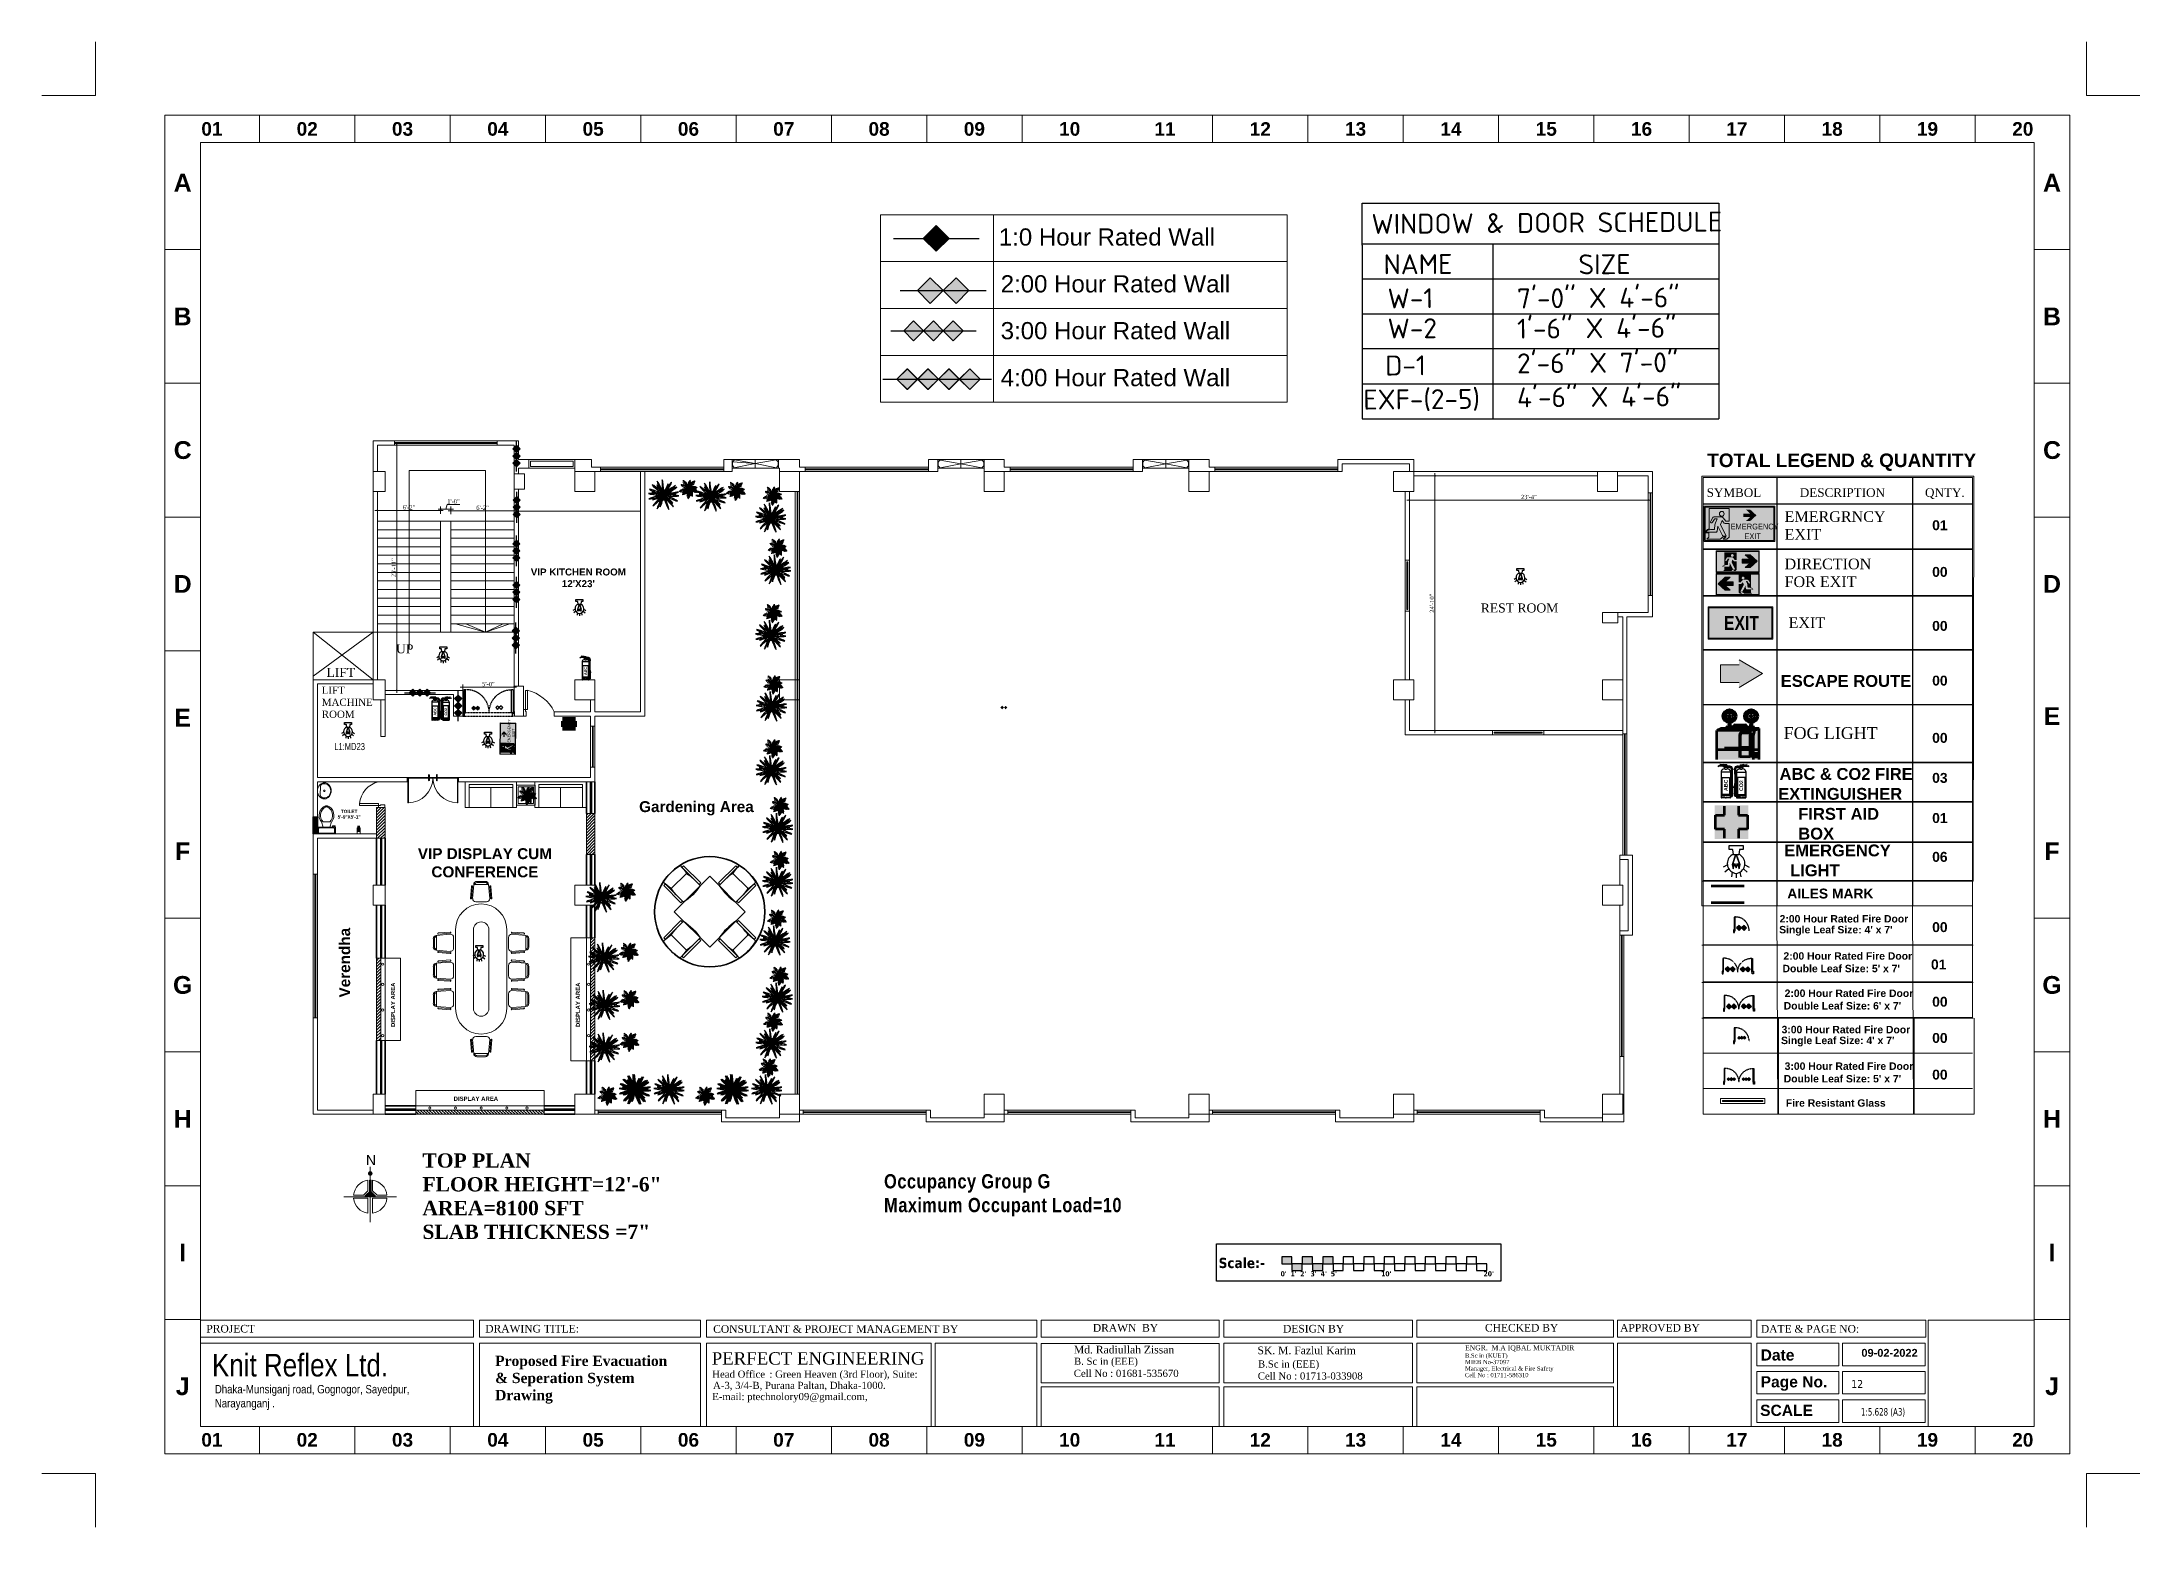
# Model space of a CAD drawing. Header units: inches. Extents: x -250485 to 735580, y -140410 to 288049.
# Drawn here: x 48334 to 50789, y 20610 to 22348 of the extents above; entities that cross this region are included whole.
import ezdxf

# ---------------------------------------------------------------- set-up
doc = ezdxf.new("R2010")
doc.units = ezdxf.units.IN
doc.header["$MEASUREMENT"] = 0
doc.header["$PDMODE"] = 35
doc.linetypes.add('DASH', pattern=[0.35, 0.25, -0.1])
doc.layers.get('0').update_dxf_attribs({"lineweight": 0})
doc.layers.get('Defpoints').update_dxf_attribs({"lineweight": 0})
for name, color, linetype in [('-TB', 7, 'Continuous'), ('B-FURNITURE', 22, 'Continuous'), ('bp door', 40, 'Continuous'), ('fire rated wall', 7, 'Continuous'), ('FIREACC', 30, 'Continuous'), ('legend', 7, 'Continuous'), ('OUTSIDE', 253, 'Continuous'), ('PEJZAJ', 7, 'Continuous')]:
    doc.layers.add(name, color=color, linetype=linetype)
for name, color, linetype, lineweight in [('A window', 150, 'Continuous', 0), ('A-Text', 7, 'Continuous', 0), ('AN-TEXT', 251, 'Continuous', 15), ('COLUMN-2', 102, 'Continuous', 0), ('DIM 01', 250, 'Continuous', 9), ('DIM.', 251, 'Continuous', 5), ('DIM_WORKING', 7, 'Continuous', 0), ('DOOR', 222, 'Continuous', 0), ('elev-FRONT', 252, 'Continuous', 30), ('Emergency Light', 251, 'Continuous', 15), ('EPTPP7', 6, 'Continuous', 0), ('evacuation plan', 162, 'Continuous', 13), ('FF-VALVES', 170, 'Continuous', 18), ('FIX', 251, 'Continuous', 0), ('FURNITURE', 144, 'Continuous', 0), ('Hach', 251, 'Continuous', 20), ('hosebox', 10, 'Continuous', 0), ('IFF-PLANTS', 3, 'Continuous', 0), ('ILLUSTR-FURNITURE', 34, 'Continuous', 0), ('illustr-TOILET FIXTURE', 252, 'Continuous', 0), ('Inline', 7, 'Continuous', 0), ('Layer1', 134, 'Continuous', 0), ('LINK', 32, 'Continuous', 0), ('New window', 132, 'Continuous', 35), ('Outline', 7, 'Continuous', 0), ('Pipe 150 mm', 1, 'Continuous', 25), ('Scale', 7, 'Continuous', 0), ('Scale_Text', 7, 'Continuous', 0), ('SEMIPUCCA', 46, 'Continuous', 35), ('sheet', 7, 'Continuous', 15), ('Smoke Detector', 7, 'Continuous', 15), ('Stair', 171, 'Continuous', 0), ('Stair.', 134, 'Continuous', 9), ('SYMBLE', 86, 'Continuous', 0), ('T-NOTE', 201, 'Continuous', 25), ('Table', 244, 'Continuous', 0), ('Text', 7, 'Continuous', 0), ('TEXT_TITLEBOX', 7, 'Continuous', 13), ('Tital Bar', 158, 'Continuous', 0), ('Titelblk', 7, 'Continuous', 25), ('TITLE', 7, 'Continuous', 20), ('wall', 7, 'Continuous', 0), ('WALL (I)', 7, 'Continuous', 0), ('window', 140, 'Continuous', 0), ('workingdim', 252, 'Continuous', 5)]:
    doc.layers.add(name, color=color, linetype=linetype, lineweight=lineweight)
doc.layers.add('BOUNDARY', color=7, linetype='Continuous', lineweight=0, true_color=0x999900)
doc.styles.add('ARCH', font='times.ttf')
doc.styles.add('arial narrow', font='tahoma.ttf')
doc.styles.add('DIM-3', font='arial.ttf', dxfattribs={"width": 0.8, "height": 6})
doc.styles.add('isop', font='isocpeur.ttf')
doc.styles.add('legend', font='arial.ttf')
doc.styles.add('MONOTEXT', font='txt')
doc.styles.add('MtXpl_Times_New_Roma', font='times.ttf')
doc.styles.add('REG', font='times.ttf')
doc.styles.add('RS', font='arial.ttf')
doc.styles.add('SHT-TEXT-1', font='times.ttf', dxfattribs={"height": 12})
doc.styles.get("Standard").update_dxf_attribs({"font": 'arialbd.ttf', "height": 24})
doc.styles.add('TEXT', font='arial.ttf')
doc.dimstyles.new('Dim-Pres', dxfattribs={"dimtxt": 5.5, "dimasz": 2, "dimexe": 1.5, "dimexo": 1.5, "dimgap": 1, "dimtad": 3, "dimdec": 0, "dimzin": 3, "dimdsep": 46, "dimlunit": 4, "dimtxsty": 'REG', "dimblk": 'point', "dimcen": 2, "dimclrd": 256, "dimclre": 256, "dimclrt": 7, "dimadec": 0, "dimazin": 0, "dimtfac": 0.75, "dimtdec": 0, "dimtmove": 1, "dimatfit": 3, "dimldrblk": 'point', "dimfxl": 0, "dimtolj": 1, "dimtzin": 0, "dimlwd": -1, "dimlwe": -1, "dimarcsym": 1})

msp = doc.modelspace()

# ---------------------------------------------------------------- texts
at = {"layer": '-TB', "lineweight": 0, "insert": (50451.1, 20782.5), "char_height": 9.37, "width": 48.216, "attachment_point": 1, "style": 'arial narrow'}
msp.add_mtext('12', dxfattribs=at)
at = {"color": 7, "attachment_point": 4}
for s, insert, char_height, width in [('{\\fTimes New Roman|b1|i0|c0|p18;TOP PLAN \\PFLOOR HEIGHT=12\'-6"\\PAREA=8100 SFT \\PSLAB THICKNESS =7" }', (48779.5, 20997.5), 16.69, 651.895), ('{\\fArial Narrow|b1|i0|c0|p34;\\T1.05;Occupancy Group G\\PMaximum Occupant Load=10\\P\\fStaccato222 BT|b0|i0|c0|p66;\\T1;\\P\\fRomantic|b0|i0|c2|p2;\\H0.5455x;  }', (49319.6, 20974.6), 16.69, 512.592), ('{\\fTimes New Roman|b1|i0|c0|p18;Proposed Fire Evacuation \\P& Seperation System \\PDrawing}', (48864.6, 20782.9), 12, 512.592)]:
    msp.add_mtext(s, dxfattribs=dict(at, insert=insert, char_height=char_height, width=width))
at = {"layer": 'A-Text', "color": 7, "insert": (48719.3, 21033.9), "char_height": 11.7, "attachment_point": 2, "rotation": 180, "style": 'RS'}
msp.add_mtext('N', dxfattribs=at)
at = {"layer": 'AN-TEXT', "lineweight": 25, "attachment_point": 1, "style": 'isop'}
for s, insert, char_height, width in [('{\\fTahoma|b1|i0|c0|p34;\\C7;Scale:-}', (49711.1, 20925.5), 12, 50.548), ("{\\fTahoma|b1|i0|c0|p34;\\C7;0'}", (49783.6, 20909.8), 6, 8.245), ("{\\fTahoma|b1|i0|c0|p34;\\C7;1'}", (49795.2, 20909.8), 6, 8.245), ("{\\fTahoma|b1|i0|c0|p34;\\C7;2'}", (49806.5, 20909.8), 6, 8.245), ("{\\fTahoma|b1|i0|c0|p34;\\C7;3'}", (49818.6, 20909.8), 6, 8.245), ("{\\fTahoma|b1|i0|c0|p34;\\C7;4'}", (49830.5, 20909.8), 6, 8.245), ("{\\fTahoma|b1|i0|c0|p34;\\C7;5'}", (49842.3, 20909.8), 6, 8.245), ("{\\fTahoma|b1|i0|c0|p34;\\C7;10'}", (49901.2, 20909.8), 6, 8.245), ("{\\fTahoma|b1|i0|c0|p34;\\C7;20'}", (50021, 20909.8), 6, 8.245)]:
    msp.add_mtext(s, dxfattribs=dict(at, insert=insert, char_height=char_height, width=width))
at = {"layer": 'DIM.', "color": 5, "lineweight": 13, "insert": (48636.3, 20777.6), "char_height": 26.514, "width": 718.204, "attachment_point": 5, "style": 'TEXT'}
msp.add_mtext('{\\fArial Narrow|b0|i0|c0|p34;Knit Reflex Ltd.\\C256;\\P\\pt9.95235;\\fSwis721 BT|b1|i0|c0|p34;\\C7; }', dxfattribs=at)
at = {"layer": 'evacuation plan', "color": 11, "lineweight": -2, "true_color": 0xf27172, "style": 'MtXpl_Times_New_Roma'}
for s, height, p in [('SYMBOL', 10.16, (50282, 21815.7)), ('DESCRIPTION', 10.158, (50391, 21815.7)), ('QNTY.', 10.16, (50537.5, 21815.7)), ('EMERGRNCY', 12.46, (50373.2, 21786.5)), ('EXIT', 12.46, (50373.2, 21765.7)), ('DIRECTION', 12.46, (50373.2, 21731.1)), ('FOR EXIT', 12.46, (50373.2, 21710.3)), (' EXIT', 12.46, (50373.2, 21662.3)), ('FOG LIGHT', 13.85, (50372.2, 21532.5))]:
    msp.add_text(s, height=height, dxfattribs=at).set_placement(p)
at = {"layer": 'evacuation plan', "color": 11, "lineweight": -2, "true_color": 0xf27172}
for s, height, p in [('01', 11.6, (50545.9, 21776.8)), ('00', 11.6, (50545.9, 21722.2)), ('00', 11.6, (50545.9, 21659)), ('ESCAPE ROUTE', 13.849, (50368.7, 21593.5)), ('00', 11.6, (50545.9, 21595)), ('00', 11.6, (50545.9, 21528)), ('ABC & CO2 FIRE', 13.849, (50367.3, 21484.7)), ('03', 11.6, (50545.9, 21481.2)), ('EXTINGUISHER', 13.849, (50365.7, 21461.4)), ('FIRST AID', 13.85, (50389.2, 21438)), ('01', 11.6, (50545.9, 21434.2)), ('EMERGENCY', 13.85, (50372.8, 21395.2)), ('BOX', 13.85, (50389.2, 21414.9)), (' LIGHT', 13.85, (50374.3, 21371.9)), ('06', 11.6, (50545.9, 21388.8)), ('AILES MARK', 11.6, (50376.4, 21345.9)), ("Single Leaf Size: 4' x 7'", 8.694, (50366.9, 21305.1)), ('2:00 Hour Rated Fire Door', 8.694, (50367.4, 21317.8)), ('00', 11.6, (50545.9, 21306.6)), ('2:00 Hour Rated Fire Door', 8.694, (50371.9, 21274.3)), ("Double Leaf Size: 5' x 7'", 8.694, (50370.8, 21259.6)), ('01', 11.6, (50544.5, 21262.9)), ('2:00 Hour Rated Fire Door', 8.694, (50373.3, 21230.7)), ("Double Leaf Size: 6' x 7'", 8.694, (50372.2, 21216)), ('00', 11.6, (50545.9, 21219.3)), ("Single Leaf Size: 4' x 7'", 8.694, (50369.1, 21175.5)), ('3:00 Hour Rated Fire Door', 8.694, (50369.7, 21188.2)), ('00', 11.6, (50545.9, 21176.9)), ("Double Leaf Size: 5' x 7'", 8.694, (50372.2, 21130.7)), ('3:00 Hour Rated Fire Door', 8.694, (50373.3, 21145.4)), ('00', 11.6, (50545.9, 21134)), ('Fire Resistant Glass', 8.694, (50374.7, 21102.3))]:
    msp.add_text(s, height=height, dxfattribs=at).set_placement(p)
at = {"layer": 'FF-VALVES', "color": 7, "style": 'arial narrow', "width": 0.8}
msp.add_text('1:5.628 (A3)', height=8.753, dxfattribs=at).set_placement((50462.6, 20740.9))
at = {"layer": 'legend', "style": 'legend'}
for s, p in [('1:0 Hour Rated Wall', (49453.9, 22109.8)), ('2:00 Hour Rated Wall', (49456.1, 22055)), ('3:00 Hour Rated Wall', (49456.1, 22000.2)), ('4:00 Hour Rated Wall', (49456.1, 21945.3))]:
    msp.add_text(s, height=20.107, dxfattribs=at).set_placement(p)
at = {"layer": 'Smoke Detector', "color": 7, "insert": (48648.9, 21527.8), "char_height": 8.261, "attachment_point": 1}
msp.add_mtext_dynamic_manual_height_columns('\\pi27.42645;{\\fSwis721 LtCn BT|b0|i0|c0|p34;L1:MD23}', width=90.475, gutter_width=0.751, heights=[0], dxfattribs=at)
at = {"layer": 'SYMBLE', "color": 7, "ltscale": 30, "attachment_point": 1, "style": 'ARCH'}
for s, insert, char_height, width in [('REST ROOM', (50017.7, 21691.1), 10.56, 108.122), ('UP', (48748.6, 21643.3), 10.56, 17.425), ('LIFT ', (48667.2, 21615.7), 10.56, 17.425), ('LIFT MACHINE ROOM ', (48661.8, 21593.8), 8.448, 13.94)]:
    msp.add_mtext(s, dxfattribs=dict(at, insert=insert, char_height=char_height, width=width))
at = {"layer": 'T-NOTE', "color": 7, "lineweight": -2}
msp.add_text('TOTAL LEGEND & QUANTITY', height=15.903, dxfattribs=at).set_placement((50282.7, 21850.6))
at = {"layer": 'Text', "color": 7, "attachment_point": 5}
for s, insert, char_height, width in [("VIP KITCHEN ROOM\\P12'X23'", (48961.9, 21721), 8.192, 136.077), ('Gardening Area', (49100.1, 21451.4), 12.8, 212.621), ('TOILET\\P5\'-9"X5\'-1"', (48693.7, 21444.5), 3.85, 33.529), ('VIP DISPLAY CUM CONFERENCE ', (48852.6, 21387.6), 12.8, 212.621), ('DISPLAY AREA', (48842, 21111.6), 5, 83.055)]:
    msp.add_mtext(s, dxfattribs=dict(at, insert=insert, char_height=char_height, width=width))
at = {"layer": 'Text', "color": 7, "attachment_point": 5, "rotation": 90}
for s, insert, char_height, width in [('Verendha ', (48688.6, 21270.8), 12.8, 212.621), ('DISPLAY AREA', (48745.1, 21221.5), 5, 83.055), ('DISPLAY AREA', (48961.5, 21221.5), 5, 83.055)]:
    msp.add_mtext(s, dxfattribs=dict(at, insert=insert, char_height=char_height, width=width))
at = {"layer": 'Text', "color": 56, "insert": (48536.6, 20762.1), "char_height": 9.848, "width": 377.517, "attachment_point": 4, "style": 'MONOTEXT'}
msp.add_mtext('{\\fArial Narrow|b0|i0|c0|p34;\\C7;Dhaka-Munsiganj road, Gognogor, Sayedpur, \\PNarayanganj .}', dxfattribs=at)
at = {"layer": 'TEXT_TITLEBOX', "lineweight": 25, "style": 'SHT-TEXT-1'}
for s, height, p in [('PROJECT', 8.92, (48526.7, 20838.1)), ('DRAWING TITLE:', 8.923, (48853, 20838.1)), ('CONSULTANT & PROJECT MANAGEMENT BY', 8.923, (49119.7, 20837.7)), ('DRAWN  BY', 8.92, (49563.9, 20839.1)), ('DESIGN BY', 8.92, (49786.4, 20838.1)), ('CHECKED BY', 8.92, (50022.7, 20839.2)), ('APPROVED BY', 8.923, (50180.8, 20839.2)), ('DATE & PAGE NO:', 8.923, (50345.5, 20837.9)), ('Md. Radiullah Zissan', 8.997, (49541.7, 20813.6)), ('SK. M. Fazlul Karim', 8.997, (49756.5, 20812.7)), ('ENGR.  M.A IQBAL MUKTADIR', 5.865, (49999.3, 20817.3)), ('Cell No : 01681-535670', 8.331, (49541.6, 20786.2)), ('B. Sc in (EEE)', 8.331, (49541.8, 20800.3)), ('Cell No : 01713-033908', 8.331, (49756.9, 20783.1)), ('B.Sc in (EEE)', 8.331, (49757.1, 20797.1)), ('B.Sc in (KUET)', 4.998, (49999.3, 20808.6)), ('MIEB No-37097', 4.998, (49999.3, 20801.1)), ('Manager, Electrical & Fire Safety', 4.998, (49999.3, 20793.5)), ('Cell No : 01711-586310', 4.998, (49999.2, 20785.8))]:
    msp.add_text(s, height=height, dxfattribs=at).set_placement(p)
at = {"layer": 'TEXT_TITLEBOX', "lineweight": 25}
for s, height, p in [('Date', 13.06, (50345.2, 20805.3)), ('09-02-2022', 9.21, (50463.1, 20809.7)), ('Page No.', 13.06, (50345.2, 20773.9))]:
    msp.add_text(s, height=height, dxfattribs=at).set_placement(p)
at = {"layer": 'TEXT_TITLEBOX', "color": 1, "lineweight": 25, "style": 'SHT-TEXT-1'}
msp.add_text('PERFECT ENGINEERING', height=14.578, dxfattribs=at).set_placement((49118, 20800.5))
at = {"layer": 'TEXT_TITLEBOX', "color": 7, "lineweight": 25, "style": 'SHT-TEXT-1'}
for s, p in [('Head Office', (49118.6, 20785.2)), (': Green Heaven (3rd Floor), Suite:', (49185.5, 20785.2)), ('E-mail: ptechnolory09@gmail.com,', (49118.6, 20759)), ('A-3, 3/4-B, Purana Paltan, Dhaka-1000.', (49119.5, 20772.1))]:
    msp.add_text(s, height=8.33, dxfattribs=at).set_placement(p)
at = {"layer": 'TEXT_TITLEBOX', "color": 1, "lineweight": 25}
msp.add_text('SCALE', height=13.06, dxfattribs=at).set_placement((50344.6, 20740.5))

# ---------------------------------------------------------------- blocks, each defined once
blk = doc.blocks.new('FHHJ')
at = {"layer": 'DOOR'}
for p, q in [((14360.4, -1706.9), (14360.4, -1709.1)), ((14382.9, -1706.9), (14360.4, -1706.9)), ((14360.4, -1709.1), (14385.2, -1709.1)), ((14382.9, -1711.4), (14382.9, -1706.9)), ((14390.4, -1711.4), (14382.9, -1711.4)), ((14385.2, -1709.1), (14385.2, -1708.4)), ((14385.2, -1708.4), (14390.4, -1708.4)), ((14390.4, -1708.4), (14390.4, -1711.4))]:
    blk.add_line(p, q, dxfattribs=at)
blk.add_arc((14390.2, -1710.4), 30, 103.9643, 173.1832, dxfattribs=at)
blk = doc.blocks.new('FURN_GEN_066')
at = {"layer": 'ILLUSTR-FURNITURE'}
for p, q in [((-11855.2, 14958.2), (-11806.7, 14958.2)), ((-11855.2, 14928.2), (-11855.2, 14958.2)), ((-11850.7, 14955.2), (-11799.7, 14955.2)), ((-11850.7, 14928.2), (-11850.7, 14955.2)), ((-11850.7, 14951.7), (-11799.7, 14951.7)), ((-11825.2, 14951.7), (-11825.2, 14928.2)), ((-11806.7, 14958.2), (-11795.2, 14958.2)), ((-11799.7, 14955.2), (-11799.7, 14928.2)), ((-11795.2, 14958.2), (-11795.2, 14928.2)), ((-11795.2, 14928.2), (-11855.2, 14928.2))]:
    blk.add_line(p, q, dxfattribs=at)
blk = doc.blocks.new('*X19')
at = {"color": 0}
for p, q in [((-66.09, -112.73), (-65.95, -112.6)), ((-66.09, -112.73), (-65.96, -112.6)), ((-66.09, -112.72), (-65.96, -112.6)), ((-66.09, -112.72), (-65.96, -112.6)), ((-66.09, -112.72), (-65.96, -112.6)), ((-66.09, -112.72), (-65.96, -112.6)), ((-66.09, -112.72), (-65.96, -112.6)), ((-66.09, -112.72), (-65.97, -112.6)), ((-66.09, -112.71), (-65.97, -112.6)), ((-66.09, -112.71), (-65.97, -112.6)), ((-66.09, -112.71), (-65.97, -112.6)), ((-66.09, -112.71), (-65.97, -112.6)), ((-66.09, -112.71), (-65.97, -112.6)), ((-66.09, -112.71), (-65.98, -112.6)), ((-66.09, -112.7), (-65.98, -112.6)), ((-66.09, -112.7), (-65.98, -112.6)), ((-66.09, -112.7), (-65.98, -112.6)), ((-66.09, -112.7), (-65.98, -112.6)), ((-66.09, -112.7), (-65.99, -112.6)), ((-66.08, -112.76), (-65.92, -112.6)), ((-66.08, -112.76), (-65.92, -112.6)), ((-66.08, -112.76), (-65.93, -112.6)), ((-66.08, -112.75), (-65.93, -112.6)), ((-66.08, -112.75), (-65.93, -112.6)), ((-66.08, -112.75), (-65.93, -112.6)), ((-66.08, -112.75), (-65.93, -112.6)), ((-66.08, -112.75), (-65.93, -112.6)), ((-66.08, -112.75), (-65.93, -112.6)), ((-66.08, -112.75), (-65.93, -112.6)), ((-66.08, -112.75), (-65.94, -112.6)), ((-66.08, -112.74), (-65.94, -112.6)), ((-66.08, -112.74), (-65.94, -112.6)), ((-66.08, -112.74), (-65.94, -112.6)), ((-66.08, -112.74), (-65.94, -112.6)), ((-66.08, -112.74), (-65.94, -112.6)), ((-66.08, -112.74), (-65.94, -112.6)), ((-66.08, -112.74), (-65.95, -112.6)), ((-66.08, -112.73), (-65.95, -112.6)), ((-66.08, -112.73), (-65.95, -112.6)), ((-66.08, -112.73), (-65.95, -112.6)), ((-66.08, -112.73), (-65.95, -112.6)), ((-66.08, -112.69), (-65.99, -112.6)), ((-66.08, -112.69), (-65.99, -112.6)), ((-66.08, -112.69), (-65.99, -112.6)), ((-66.08, -112.69), (-65.99, -112.6)), ((-66.08, -112.68), (-66, -112.6)), ((-66.08, -112.68), (-66, -112.6)), ((-66.08, -112.68), (-66, -112.6)), ((-66.08, -112.68), (-66, -112.6)), ((-66.08, -112.67), (-66.01, -112.6)), ((-66.08, -112.67), (-66.01, -112.6)), ((-66.08, -112.67), (-66.01, -112.6)), ((-66.08, -112.67), (-66.02, -112.6)), ((-66.08, -112.76), (-65.92, -112.61)), ((-66.08, -112.76), (-65.92, -112.61)), ((-66.08, -112.76), (-65.92, -112.61)), ((-66.08, -112.66), (-66.02, -112.61)), ((-66.07, -112.78), (-65.9, -112.61)), ((-66.07, -112.78), (-65.91, -112.61)), ((-66.07, -112.77), (-65.91, -112.61)), ((-66.07, -112.77), (-65.91, -112.61)), ((-66.07, -112.77), (-65.91, -112.61)), ((-66.07, -112.77), (-65.91, -112.61)), ((-66.07, -112.77), (-65.91, -112.61)), ((-66.07, -112.77), (-65.91, -112.61)), ((-66.07, -112.77), (-65.91, -112.61)), ((-66.07, -112.77), (-65.91, -112.61)), ((-66.07, -112.77), (-65.92, -112.61)), ((-66.07, -112.76), (-65.92, -112.61)), ((-66.07, -112.76), (-65.92, -112.61)), ((-66.07, -112.66), (-66.02, -112.61)), ((-66.07, -112.66), (-66.03, -112.61)), ((-66.07, -112.65), (-66.03, -112.61)), ((-66.07, -112.65), (-66.03, -112.61)), ((-66.07, -112.78), (-65.9, -112.62)), ((-66.07, -112.78), (-65.9, -112.62)), ((-66.06, -112.79), (-65.89, -112.62)), ((-66.06, -112.79), (-65.89, -112.62)), ((-66.06, -112.79), (-65.89, -112.62)), ((-66.06, -112.79), (-65.89, -112.62)), ((-66.06, -112.79), (-65.9, -112.62)), ((-66.06, -112.78), (-65.9, -112.62)), ((-66.06, -112.78), (-65.9, -112.62)), ((-66.06, -112.78), (-65.9, -112.62)), ((-66.06, -112.78), (-65.9, -112.62)), ((-66.06, -112.78), (-65.9, -112.62)), ((-66.06, -112.78), (-65.9, -112.62)), ((-66.06, -112.64), (-66.04, -112.62)), ((-66.06, -112.79), (-65.89, -112.63)), ((-66.06, -112.79), (-65.89, -112.63)), ((-66.05, -112.79), (-65.89, -112.63)), ((-66.05, -112.79), (-65.89, -112.63)), ((-66.05, -112.79), (-65.89, -112.63)), ((-66.05, -112.79), (-65.89, -112.63)), ((-66.05, -112.8), (-65.89, -112.63)), ((-66.05, -112.8), (-65.88, -112.63)), ((-66.05, -112.8), (-65.88, -112.63)), ((-66.05, -112.8), (-65.88, -112.63)), ((-66.05, -112.8), (-65.88, -112.63)), ((-66.05, -112.8), (-65.88, -112.64)), ((-66.05, -112.8), (-65.88, -112.64)), ((-66.04, -112.8), (-65.88, -112.64)), ((-66.04, -112.8), (-65.88, -112.64)), ((-66.04, -112.8), (-65.88, -112.64)), ((-66.04, -112.8), (-65.88, -112.64)), ((-66.04, -112.8), (-65.88, -112.64)), ((-66.04, -112.81), (-65.88, -112.64)), ((-66.04, -112.81), (-65.88, -112.64)), ((-66.04, -112.81), (-65.87, -112.64)), ((-66.04, -112.81), (-65.87, -112.65)), ((-66.04, -112.81), (-65.87, -112.65)), ((-66.03, -112.81), (-65.87, -112.65)), ((-66.03, -112.81), (-65.87, -112.65)), ((-66.03, -112.81), (-65.87, -112.65)), ((-66.03, -112.81), (-65.87, -112.65)), ((-66.03, -112.81), (-65.87, -112.65)), ((-66.03, -112.81), (-65.87, -112.65)), ((-66.03, -112.81), (-65.87, -112.65)), ((-66.03, -112.81), (-65.87, -112.65)), ((-66.03, -112.81), (-65.87, -112.66)), ((-66.02, -112.82), (-65.87, -112.66)), ((-66.02, -112.82), (-65.87, -112.66)), ((-66.02, -112.82), (-65.86, -112.66)), ((-66.02, -112.82), (-65.86, -112.66)), ((-66.02, -112.82), (-65.86, -112.66)), ((-66.02, -112.82), (-65.86, -112.66)), ((-66.02, -112.82), (-65.86, -112.66)), ((-66.02, -112.82), (-65.86, -112.67)), ((-66.01, -112.82), (-65.86, -112.67)), ((-66.01, -112.82), (-65.86, -112.67)), ((-66.01, -112.82), (-65.86, -112.67)), ((-66.01, -112.82), (-65.86, -112.67)), ((-66.01, -112.82), (-65.86, -112.67)), ((-66.01, -112.82), (-65.86, -112.67)), ((-66.01, -112.82), (-65.86, -112.67)), ((-66.01, -112.82), (-65.86, -112.68)), ((-66, -112.82), (-65.86, -112.68)), ((-66, -112.82), (-65.86, -112.68)), ((-66, -112.82), (-65.86, -112.68)), ((-66, -112.82), (-65.86, -112.68)), ((-66, -112.83), (-65.86, -112.68)), ((-66, -112.83), (-65.86, -112.68)), ((-66, -112.83), (-65.86, -112.69)), ((-65.99, -112.83), (-65.86, -112.69)), ((-65.99, -112.83), (-65.85, -112.69)), ((-65.99, -112.83), (-65.85, -112.69)), ((-65.99, -112.83), (-65.85, -112.69)), ((-65.99, -112.83), (-65.85, -112.69)), ((-65.99, -112.83), (-65.85, -112.69)), ((-65.99, -112.83), (-65.85, -112.7)), ((-65.98, -112.83), (-65.85, -112.7)), ((-65.98, -112.83), (-65.85, -112.7)), ((-65.98, -112.83), (-65.85, -112.7)), ((-65.98, -112.83), (-65.85, -112.7)), ((-65.98, -112.83), (-65.85, -112.7)), ((-65.98, -112.83), (-65.85, -112.71)), ((-65.97, -112.83), (-65.85, -112.71)), ((-65.97, -112.83), (-65.85, -112.71)), ((-65.97, -112.83), (-65.85, -112.71)), ((-65.97, -112.83), (-65.85, -112.71)), ((-65.97, -112.83), (-65.85, -112.71)), ((-65.97, -112.83), (-65.85, -112.72)), ((-65.96, -112.83), (-65.85, -112.72)), ((-65.96, -112.83), (-65.85, -112.72)), ((-65.96, -112.83), (-65.85, -112.72)), ((-65.96, -112.83), (-65.85, -112.72)), ((-65.96, -112.83), (-65.85, -112.73)), ((-65.95, -112.83), (-65.85, -112.73)), ((-65.95, -112.83), (-65.85, -112.73)), ((-65.95, -112.83), (-65.85, -112.73)), ((-65.95, -112.83), (-65.85, -112.73)), ((-65.95, -112.83), (-65.85, -112.74)), ((-65.94, -112.83), (-65.86, -112.74)), ((-65.94, -112.83), (-65.86, -112.74)), ((-65.94, -112.82), (-65.86, -112.74)), ((-65.94, -112.82), (-65.86, -112.75)), ((-65.93, -112.82), (-65.86, -112.75)), ((-65.93, -112.82), (-65.86, -112.75)), ((-65.93, -112.82), (-65.86, -112.75)), ((-65.92, -112.82), (-65.86, -112.76)), ((-65.92, -112.82), (-65.86, -112.76)), ((-65.92, -112.82), (-65.86, -112.76)), ((-65.91, -112.82), (-65.87, -112.77)), ((-65.91, -112.81), (-65.87, -112.77)), ((-65.91, -112.81), (-65.87, -112.78)), ((-65.9, -112.81), (-65.87, -112.78)), ((-65.89, -112.8), (-65.88, -112.79))]:
    blk.add_line(p, q, dxfattribs=at)
blk = doc.blocks.new('PALM')
at = {"layer": 'IFF-PLANTS', "linetype": 'ByBlock'}
for p, q in [((-481, 180), (-512, 190)), ((-113, -156), (-508, 202)), ((-446, 138), (-506, 164)), ((-493, 194), (-496, 219)), ((-412, 116), (-490, 131)), ((-389, 92), (-479, 111)), ((-473, 171), (-476, 216)), ((-324, 29), (-458, 59)), ((-451, 156), (-454, 209)), ((-291, 2), (-440, 40)), ((-420, 136), (-426, 210)), ((-398, 98), (-395, 200)), ((-356, 78), (-370, 203)), ((-331, 39), (-334, 187)), ((-295, 13), (-293, 177)), ((-204, 87), (-285, 162)), ((-215, 126), (-284, 184)), ((-193, 55), (-281, 141)), ((-184, 21), (-280, 117)), ((-224, 157), (-279, 206)), ((-230, 183), (-278, 224)), ((-245, 211), (-276, 254)), ((-164, -13), (-275, 80)), ((-252, 254), (-269, 274)), ((-133, -126), (-262, 281)), ((-251, -32), (-260, 153)), ((-255, 269), (-246, 287)), ((-161, -39), (-255, 38)), ((-157, -60), (-253, 12)), ((-251, 245), (-234, 277)), ((-241, 226), (-222, 264)), ((-228, 164), (-185, 234)), ((-227, 199), (-202, 253)), ((-219, -49), (-218, 112)), ((-207, 133), (-167, 226)), ((-205, 96), (-148, 200)), ((-193, -75), (-189, 64)), ((-191, 64), (-123, 177)), ((-179, 15), (-110, 146)), ((-163, -10), (-98, 101)), ((-156, -111), (-158, 31)), ((-156, -38), (-97, 57)), ((-145, -77), (-89, 21)), ((-83, -95), (-116, 19)), ((-110, -154), (109, 333)), ((-77, -72), (-106, 75)), ((-87, -125), (260, 123)), ((-64, -49), (-87, 101)), ((-44, -23), (-70, 156)), ((-41, -20), (113, 29)), ((-34, 16), (139, 81)), ((-32, -82), (7, 31)), ((-15, 65), (-25, 218)), ((-14, -72), (31, 42)), ((-5, 72), (152, 121)), ((24, 150), (8, 261)), ((8, 114), (149, 163)), ((10, -61), (65, 73)), ((41, 186), (31, 277)), ((37, 150), (152, 202)), ((37, -31), (99, 90)), ((44, 196), (142, 225)), ((57, 215), (47, 294)), ((66, -12), (121, 98)), ((67, 254), (73, 320)), ((73, 228), (142, 258)), ((83, 264), (132, 284)), ((90, 290), (132, 307)), ((93, 8), (140, 108)), ((96, 300), (96, 333)), ((102, 12), (219, -10)), ((106, 316), (129, 326)), ((128, 31), (161, 114)), ((137, 25), (237, 15)), ((153, 49), (183, 116)), ((160, 54), (239, 35)), ((176, 63), (201, 121)), ((193, 65), (252, 58)), ((199, 86), (230, 128)), ((214, 86), (256, 80)), ((229, 101), (265, 96)), ((238, 106), (251, 128)), ((251, 113), (271, 111)), ((-562, -413), (-587, -408)), ((-534, -402), (-578, -390)), ((-560, -164), (-575, -150)), ((-111, -160), (-575, -425)), ((-146, -170), (-573, -166)), ((-545, -165), (-569, -176)), ((-513, -385), (-564, -372)), ((-545, -406), (-564, -432)), ((-536, -167), (-561, -141)), ((-484, -361), (-557, -345)), ((-502, -172), (-552, -189)), ((-514, -163), (-545, -134)), ((-441, -352), (-538, -318)), ((-494, -386), (-538, -435)), ((-485, -159), (-529, -118)), ((-470, -167), (-524, -199)), ((-443, -169), (-507, -206)), ((-364, -307), (-506, -264)), ((-452, -170), (-505, -108)), ((-416, -160), (-491, -93)), ((-412, -170), (-488, -217)), ((-329, -281), (-484, -228)), ((-433, -346), (-479, -426)), ((-371, -172), (-467, -225)), ((-380, -170), (-461, -83)), ((-272, -253), (-451, -204)), ((-398, -327), (-450, -426)), ((-337, -171), (-446, -228)), ((-345, -166), (-431, -67)), ((-302, -173), (-423, -235)), ((-353, -303), (-423, -422)), ((-246, -228), (-399, -177)), ((-295, -169), (-398, -64)), ((-217, -54), (-396, -23)), ((-263, -164), (-386, -241)), ((-278, -261), (-370, -404)), ((-266, -163), (-352, -66)), ((-213, -211), (-345, -164)), ((-237, -170), (-340, -235)), ((-180, -100), (-329, -82)), ((-216, -172), (-315, -241)), ((-237, -164), (-309, -79)), ((-168, -187), (-303, -146)), ((-181, -418), (-289, -469)), ((-155, -337), (-288, -403)), ((-210, -217), (-280, -352)), ((-160, -113), (-279, -109)), ((-203, -486), (-279, -518)), ((-224, -515), (-276, -544)), ((-196, -166), (-273, -83)), ((-198, -170), (-271, -230)), ((-229, -544), (-266, -564)), ((-232, -565), (-264, -582)), ((-243, -588), (-260, -597)), ((-186, -207), (-248, -343)), ((-142, -281), (-246, -323)), ((-109, -196), (-244, -601)), ((-150, -168), (-241, -126)), ((-236, -574), (-233, -600)), ((-128, -242), (-231, -290)), ((-149, -77), (-229, -26)), ((-138, -138), (-223, -148)), ((-176, -160), (-222, -95)), ((-171, -172), (-217, -224)), ((-216, -535), (-216, -587)), ((-212, -503), (-198, -565)), ((-167, -192), (-208, -304)), ((-143, -103), (-206, -76)), ((-127, -221), (-204, -245)), ((-201, -478), (-186, -550)), ((-191, -448), (-169, -535)), ((-99, -222), (-180, -338)), ((-84, -308), (-180, -438)), ((-111, -199), (-179, -272)), ((-90, -272), (-176, -383)), ((-176, -410), (-155, -518)), ((-167, -378), (-146, -499)), ((-137, -178), (-154, -262)), ((-154, -345), (-133, -479)), ((-150, -305), (-115, -446)), ((-100, -124), (-136, -46)), ((-133, -122), (-121, -23)), ((-133, -95), (-85, -31)), ((-45, -446), (-130, -568)), ((-128, -263), (-93, -378)), ((-125, -245), (-90, -333)), ((-114, -220), (-79, -279)), ((-108, -160), (1, -682)), ((-106, -156), (424, -214)), ((-98, -189), (-23, -232)), ((-94, -223), (-1, -296)), ((-26, -533), (-88, -614)), ((-86, -245), (24, -347)), ((-83, -124), (15, -105)), ((-83, -271), (24, -379)), ((-80, -98), (54, -53)), ((-75, -156), (-12, -98)), ((-73, -168), (271, -422)), ((-70, -172), (-21, -259)), ((-69, -109), (-62, -40)), ((-63, -349), (45, -481)), ((-57, -53), (77, -13)), ((-57, -116), (18, -141)), ((-54, -194), (-55, -274)), ((-51, -181), (16, -166)), ((-46, -95), (-22, -3)), ((-46, -434), (45, -537)), ((-18, -611), (-46, -656)), ((-45, -99), (66, -121)), ((-45, -167), (40, -280)), ((-42, -163), (56, -96)), ((-37, -484), (41, -564)), ((-34, -201), (-21, -313)), ((-8, -636), (-33, -674)), ((-31, -199), (64, -193)), ((-30, -523), (32, -591)), ((-26, -556), (28, -614)), ((-19, -162), (112, -89)), ((-6, -667), (-18, -688)), ((-10, -76), (98, -103)), ((-10, -594), (23, -650)), ((-7, -648), (12, -674)), ((-2, -226), (6, -338)), ((1, -222), (123, -229)), ((6, -175), (85, -290)), ((7, -167), (143, -99)), ((14, -60), (140, -88)), ((21, -245), (33, -373)), ((33, -38), (179, -63)), ((42, -180), (136, -311)), ((48, -256), (69, -402)), ((55, -258), (190, -279)), ((76, -12), (204, -41)), ((78, -175), (194, -320)), ((88, -172), (246, -110)), ((110, -299), (220, -312)), ((117, -306), (131, -424)), ((131, -179), (274, -122)), ((140, -186), (235, -320)), ((142, -325), (232, -331)), ((175, -348), (181, -429)), ((185, -185), (275, -304)), ((188, -361), (251, -367)), ((195, -376), (207, -435)), ((217, -375), (267, -392)), ((222, -390), (229, -432)), ((224, -190), (324, -140)), ((228, -202), (313, -295)), ((241, -399), (247, -435)), ((248, -406), (273, -412)), ((259, -417), (262, -436)), ((273, -194), (332, -278)), ((296, -201), (368, -167)), ((314, -212), (363, -268)), ((336, -198), (400, -184)), ((351, -210), (384, -251)), ((378, -208), (406, -244)), ((389, -212), (420, -201)), ((407, -216), (424, -235))]:
    blk.add_line(p, q, dxfattribs=at)
blk.add_circle((-107, -155), 36.5, dxfattribs=at)
at = {"layer": 'IFF-PLANTS', "linetype": 'ByBlock', "xscale": 312.542239965011, "yscale": 312.542239965011, "zscale": 312.542239965011}
blk.add_blockref('*X19', (20511, 35072), dxfattribs=at)
blk = doc.blocks.new('A$C03734933')
at = {"layer": 'FURNITURE', "color": 0, "lineweight": 13}
for p, q in [((-7, 4.9), (-17.3, -3.4)), ((-17, -0.6), (-8.2, 6.5)), ((-16.4, -1.4), (-7.6, 5.7)), ((2.8, -4.1), (-2.8, 4.1)), ((-17.9, -7.4), (-13.4, -14)), ((-17.2, -3.3), (-9.3, -14.8)), ((-17.1, -6.9), (-12.6, -13.5)), ((-9.5, -14.9), (2, -8.3)), ((-7.2, -14.8), (2.5, -9.2)), ((-6.7, -15.7), (3, -10))]:
    blk.add_line(p, q, dxfattribs=at)
for centre, radius, start, end in [((-7.9, 6.1), 0.5, 308.7694, 128.7694), ((-5.3, 2.4), 3, 34.3706, 124.3706), ((-15.5, -5.7), 3, 128.7694, 214.3706), ((-15.5, -5.7), 2, 124.3706, 214.3706), ((-16.7, -1), 0.5, 128.7694, 308.7694), ((-11, -12.3), 3, 214.3706, 299.9719), ((-11, -12.3), 2, 214.3706, 304.3706), ((-7, -15.2), 0.5, 119.9719, 299.9719), ((0.3, -5.8), 3, 304.3706, 34.3706), ((2.8, -9.6), 0.5, 299.9719, 119.9719)]:
    blk.add_arc(centre, radius, start, end, dxfattribs=at)
blk = doc.blocks.new('A$C2EF268AB')
at = {"layer": 'FURNITURE', "color": 0, "lineweight": 13}
blk.add_blockref('A$C03734933', (15.5, 5.7), dxfattribs=at)
blk = doc.blocks.new('gfhfjh')
at = {"layer": 'FURNITURE', "lineweight": 13}
for points in [[(14836, -1488.2), (14836, -1580.5)], [(14857, -1488.2), (14857, -1580.5)], [(14875, -1580.5), (14875, -1488.2)], [(14896, -1580.5), (14896, -1488.2)]]:
    blk.add_lwpolyline(points, dxfattribs=at)
for centre, radius, start, end in [((14866, -1488.2), 30, 0, 180), ((14866, -1488.2), 9, 0, 180), ((14866, -1580.5), 30, 180, 0), ((14866, -1580.5), 9, 180, 0)]:
    blk.add_arc(centre, radius, start, end, dxfattribs=at)
at = {"layer": 'LINK', "lineweight": 13}
for p, xscale, yscale, zscale, rotation in [((14861, -1435.6), -1.25000000000153, 1.25, 1.25, 124.3706468752719), ((14813.8, -1508.7), -1.250000000000028, 1.25, 1.25, 214.370646875319), ((14918.1, -1508.7), 1.250000000000028, 1.250000000000028, 1.250000000000028, 145.629353124681), ((14813.8, -1531.2), 1.250000000000027, 1.250000000000027, 1.250000000000027, 325.629353124681), ((14918.1, -1531.2), -1.250000000000027, 1.25, 1.25, 34.37064687531897), ((14813.8, -1574.5), -1.250000000000028, 1.25, 1.25, 214.370646875319), ((14918.1, -1574.5), 1.250000000000028, 1.250000000000028, 1.250000000000028, 145.629353124681), ((14861, -1633.2), 1.250000000001529, 1.25, 1.25, 55.62935312472807)]:
    blk.add_blockref('A$C2EF268AB', p, dxfattribs=dict(at, xscale=xscale, yscale=yscale, zscale=zscale, rotation=rotation))
blk = doc.blocks.new('tgttttt')
at = {"layer": 'DOOR'}
for p, q in [((800.9, -7092), (800.9, -7062.5)), ((859.4, -7092), (859.4, -7062.5)), ((800.7, -7092), (800.9, -7092)), ((801.4, -7092), (801.6, -7092)), ((858.9, -7092), (858.8, -7092)), ((859.7, -7092), (859.4, -7092))]:
    blk.add_line(p, q, dxfattribs=at)
for points in [[(801.4, -7062.5), (801.4, -7092), (800.9, -7092), (800.9, -7062.5)], [(858.9, -7062.5), (858.9, -7092), (859.4, -7092), (859.4, -7062.5)], [(800.7, -7091.5), (800.7, -7092), (800.2, -7092), (800.2, -7091.5)], [(830.2, -7091.5), (830.2, -7092), (801.6, -7092), (801.6, -7091.5)], [(830.2, -7091.5), (830.2, -7092), (858.8, -7092), (858.8, -7091.5)], [(859.7, -7091.5), (859.7, -7092), (860.2, -7092), (860.2, -7091.5)]]:
    blk.add_lwpolyline(points, close=True, dxfattribs=at)
for points in [[(825.1, -7095.1), (825.1, -7088.8)], [(826.1, -7088.8), (826.1, -7095.1)], [(834.3, -7088.8), (834.3, -7095.1)], [(835.3, -7095.1), (835.3, -7088.8)]]:
    blk.add_lwpolyline(points, dxfattribs=at)
for centre, radius, start, end in [((800.7, -7092), 29.5, 0.9712, 88.5432), ((859.7, -7092), 29.5, 91.4568, 179.0288), ((825.6, -7088.8), 0.5, 0, 180), ((834.8, -7088.8), 0.5, 0, 180), ((825.6, -7095.1), 0.5, 180, 0), ((834.8, -7095.1), 0.5, 180, 0)]:
    blk.add_arc(centre, radius, start, end, dxfattribs=at)
blk = doc.blocks.new('T-FIX-003')
at = {"layer": 'FIX'}
for p, q in [((-12446.1, 14366.4), (-12425.1, 14366.4)), ((-12446.1, 14358.4), (-12446.1, 14366.4)), ((-12442.6, 14367.9), (-12445.6, 14367.9)), ((-12445.6, 14367.9), (-12445.6, 14366.9)), ((-12445.6, 14366.9), (-12443.6, 14366.9)), ((-12445.1, 14360.4), (-12445.1, 14364.4)), ((-12444.1, 14365.4), (-12427.1, 14365.4)), ((-12443.6, 14366.9), (-12443.6, 14366.4)), ((-12442.6, 14366.4), (-12442.6, 14367.9)), ((-12439.6, 14366.4), (-12441.6, 14372.4)), ((-12431.6, 14372.4), (-12439.6, 14372.4)), ((-12431.6, 14366.4), (-12429.6, 14372.4)), ((-12426.1, 14364.4), (-12426.1, 14360.4)), ((-12425.1, 14366.4), (-12425.1, 14358.4)), ((-12425.1, 14358.4), (-12446.1, 14358.4)), ((-12427.1, 14359.4), (-12444.1, 14359.4))]:
    blk.add_line(p, q, dxfattribs=at)
for centre, radius, start, end in [((-12432.1, 14380), 12.2, 112.0286, 218.5309), ((-12431.4, 14380.2), 11.3, 121.0532, 223.6323), ((-12435.6, 14386.3), 4, 65.7318, 114.2682), ((-12435.6, 14387.4), 4, 74.8605, 105.1395), ((-12439.1, 14380), 12.2, 321.4693, 67.9716), ((-12439.8, 14380.2), 11.3, 316.3679, 58.947), ((-12444.2, 14364.5), 0.884, 81.8699, 188.1301), ((-12444.2, 14360.3), 0.884, 171.8699, 278.1301), ((-12427, 14364.5), 0.884, 351.8699, 98.1301), ((-12427, 14360.3), 0.884, 261.8699, 8.1301)]:
    blk.add_arc(centre, radius, start, end, dxfattribs=at)
blk = doc.blocks.new('FGTH')
at = {"layer": 'illustr-TOILET FIXTURE'}
blk.add_line((14207.8, -1664.8), (14217.6, -1664.8), dxfattribs=at)
blk.add_circle((14212.7, -1660.1), 0.941, dxfattribs=at)
for centre, start, end in [((14207.8, -1661.8), 206.0323, 270), ((14217.6, -1661.8), 270, 333.9649)]:
    blk.add_arc(centre, 3, start, end, dxfattribs=at)
blk.add_ellipse((14212.7, -1660.1), major_axis=(9.41, 0), ratio=0.85, start_param=-1.570796, end_param=4.712389, dxfattribs=at)
blk.add_open_spline([(14220.3, -1663.1), (14220.5, -1662.8), (14220.6, -1662.4), (14221, -1661.1), (14221.1, -1660.1), (14220.8, -1658.1), (14220.4, -1657.1), (14219.2, -1655.4), (14218.4, -1654.6), (14216.6, -1653.4), (14215.5, -1653), (14213.3, -1652.6), (14212.2, -1652.6), (14210, -1653), (14208.9, -1653.4), (14207, -1654.5), (14206.2, -1655.3), (14205.1, -1657), (14204.6, -1657.9), (14204.3, -1659.9), (14204.3, -1661), (14204.7, -1662.4), (14204.9, -1662.8), (14205.1, -1663.1)], degree=3, knots=[-0.417273, -0.417273, -0.417273, -0.417273, -0.263665, -0.263665, 0.142061, 0.142061, 0.547787, 0.547787, 0.953514, 0.953514, 1.35924, 1.35924, 1.764966, 1.764966, 2.170693, 2.170693, 2.576419, 2.576419, 2.982145, 2.982145, 3.387871, 3.387871, 3.558847, 3.558847, 3.558847, 3.558847], dxfattribs=at)
blk = doc.blocks.new('UI')
at = {"layer": 'B-FURNITURE', "color": 33}
for points in [[(189108, 81976), (189155, 81976)], [(189153, 81490), (189108, 81490), (189108, 81976)], [(189153, 81463), (189153, 82028)], [(189172, 81826), (189604, 81826)], [(189622, 81976), (189668, 81976), (189668, 81490), (189624, 81490)], [(189624, 82028), (189624, 81463)]]:
    blk.add_lwpolyline(points, dxfattribs=at)
for centre, radius, start, end in [((189388, 81090), 967, 75.9111, 104.0889), ((190456, 82052), 1304, 181.0501, 189.9778), ((189897, 81656), 744, 166.7799, 178.5985), ((188320, 82052), 1304, 350.0222, 358.9499), ((188880, 81656), 744, 1.4015, 13.2201), ((189388, 82560), 1122, 257.8807, 282.1193)]:
    blk.add_arc(centre, radius, start, end, dxfattribs=at)
blk = doc.blocks.new('A$C754E1EED')
at = {"layer": 'B-FURNITURE'}
blk.add_lwpolyline([(-0.707, 0), (0, -0.707), (0.707, 0), (0, 0.707)], close=True, dxfattribs=at)
at = {"layer": 'B-FURNITURE', "yscale": 0.001, "zscale": 0.001}
for p, xscale, rotation in [((191.164, 76.671), -0.001, 44.99999999970519), ((-191.164, 76.671), 0.001, 315.0000000002948), ((-76.671, 191.164), -0.001, 135.0000000002948), ((76.671, 191.164), 0.001, 224.9999999997052)]:
    blk.add_blockref('UI', p, dxfattribs=dict(at, xscale=xscale, rotation=rotation))
blk = doc.blocks.new('BITKI4')
at = {"color": 3}
for p, q in [((-0.413, 0.048), (-0.465, 0.043)), ((-0.413, 0.048), (-0.465, 0.043)), ((-0.465, 0.043), (-0.465, 0.043)), ((-0.465, 0.043), (-0.415, 0.028)), ((-0.465, 0.043), (-0.465, 0.043)), ((-0.465, 0.043), (-0.415, 0.028)), ((-0.38, 0.169), (-0.432, 0.179)), ((-0.432, 0.179), (-0.388, 0.15)), ((-0.432, 0.179), (-0.432, 0.179)), ((-0.413, 0.048), (-0.415, 0.028)), ((-0.415, 0.028), (-0.413, 0.048)), ((-0.413, 0.048), (-0.415, 0.028)), ((-0.415, 0.028), (-0.413, 0.048)), ((-0.415, 0.028), (-0.312, 0.013)), ((-0.415, 0.028), (-0.312, 0.013)), ((-0.309, 0.044), (-0.413, 0.048)), ((-0.309, 0.044), (-0.413, 0.048)), ((-0.388, 0.15), (-0.38, 0.169)), ((-0.38, 0.169), (-0.388, 0.15)), ((-0.388, 0.15), (-0.294, 0.106)), ((-0.283, 0.134), (-0.38, 0.169)), ((-0.322, 0.086), (-0.364, 0.088)), ((-0.364, 0.088), (-0.364, 0.088)), ((-0.364, 0.088), (-0.326, 0.07)), ((-0.3, 0.288), (-0.345, 0.316)), ((-0.345, 0.316), (-0.345, 0.316)), ((-0.345, 0.316), (-0.314, 0.273)), ((-0.3, 0.288), (-0.345, 0.316)), ((-0.345, 0.316), (-0.345, 0.316)), ((-0.345, 0.316), (-0.314, 0.273)), ((-0.326, 0.07), (-0.322, 0.086)), ((-0.322, 0.086), (-0.326, 0.07)), ((-0.326, 0.07), (-0.246, 0.047)), ((-0.24, 0.071), (-0.322, 0.086)), ((-0.3, 0.288), (-0.314, 0.273)), ((-0.314, 0.273), (-0.3, 0.288)), ((-0.3, 0.288), (-0.314, 0.273)), ((-0.314, 0.273), (-0.3, 0.288)), ((-0.314, 0.273), (-0.241, 0.199)), ((-0.314, 0.273), (-0.241, 0.199)), ((-0.312, 0.013), (-0.309, 0.044)), ((-0.312, 0.013), (-0.309, 0.044)), ((-0.309, 0.044), (-0.312, 0.013)), ((-0.309, 0.044), (-0.312, 0.013)), ((-0.312, 0.013), (-0.21, -0.001)), ((-0.312, 0.013), (-0.21, -0.001)), ((-0.206, 0.04), (-0.309, 0.044)), ((-0.206, 0.04), (-0.309, 0.044)), ((-0.22, 0.222), (-0.3, 0.288)), ((-0.22, 0.222), (-0.3, 0.288)), ((-0.283, 0.134), (-0.294, 0.106)), ((-0.294, 0.106), (-0.283, 0.134)), ((-0.294, 0.106), (-0.201, 0.061)), ((-0.185, 0.099), (-0.283, 0.134)), ((-0.246, 0.047), (-0.24, 0.071)), ((-0.24, 0.071), (-0.246, 0.047)), ((-0.246, 0.047), (-0.167, 0.024)), ((-0.241, 0.199), (-0.22, 0.222)), ((-0.241, 0.199), (-0.22, 0.222)), ((-0.22, 0.222), (-0.241, 0.199)), ((-0.22, 0.222), (-0.241, 0.199)), ((-0.241, 0.199), (-0.168, 0.126)), ((-0.241, 0.199), (-0.168, 0.126)), ((-0.159, 0.056), (-0.24, 0.071)), ((-0.14, 0.156), (-0.22, 0.222)), ((-0.14, 0.156), (-0.22, 0.222)), ((-0.18, 0.28), (-0.21, 0.31)), ((-0.21, 0.31), (-0.21, 0.31)), ((-0.21, 0.31), (-0.194, 0.271)), ((-0.21, -0.001), (-0.206, 0.04)), ((-0.206, 0.04), (-0.21, -0.001)), ((-0.21, -0.001), (-0.206, 0.04)), ((-0.206, 0.04), (-0.21, -0.001)), ((-0.103, 0.031), (-0.206, 0.04)), ((-0.185, 0.099), (-0.201, 0.061)), ((-0.201, 0.061), (-0.185, 0.099)), ((-0.167, 0.38), (-0.199, 0.423)), ((-0.199, 0.423), (-0.186, 0.372)), ((-0.199, 0.423), (-0.199, 0.423)), ((-0.194, 0.271), (-0.18, 0.28)), ((-0.18, 0.28), (-0.194, 0.271)), ((-0.194, 0.271), (-0.151, 0.2)), ((-0.186, 0.372), (-0.167, 0.38)), ((-0.167, 0.38), (-0.186, 0.372)), ((-0.186, 0.372), (-0.147, 0.276)), ((-0.089, 0.06), (-0.185, 0.099)), ((-0.13, 0.214), (-0.18, 0.28)), ((-0.14, 0.156), (-0.168, 0.126)), ((-0.168, 0.126), (-0.14, 0.156)), ((-0.14, 0.156), (-0.168, 0.126)), ((-0.168, 0.126), (-0.14, 0.156)), ((-0.168, 0.126), (-0.092, 0.056)), ((-0.168, 0.126), (-0.092, 0.056)), ((-0.119, 0.289), (-0.167, 0.38)), ((-0.159, 0.056), (-0.167, 0.024)), ((-0.167, 0.024), (-0.159, 0.056)), ((-0.167, 0.024), (-0.086, 0.004)), ((-0.078, 0.036), (-0.159, 0.056)), ((-0.151, 0.2), (-0.13, 0.214)), ((-0.13, 0.214), (-0.151, 0.2)), ((-0.151, 0.2), (-0.108, 0.129)), ((-0.119, 0.289), (-0.147, 0.276)), ((-0.147, 0.276), (-0.119, 0.289)), ((-0.147, 0.276), (-0.108, 0.18)), ((-0.064, 0.086), (-0.14, 0.156)), ((-0.104, 0.122), (-0.14, 0.156)), ((-0.081, 0.147), (-0.13, 0.214)), ((-0.071, 0.197), (-0.119, 0.289)), ((-0.071, 0.197), (-0.108, 0.18)), ((-0.081, 0.147), (-0.108, 0.129)), ((-0.108, 0.129), (-0.081, 0.147)), ((-0.108, 0.129), (-0.062, 0.06)), ((-0.103, 0.031), (-0.107, -0.01)), ((-0.103, 0.031), (-0.107, -0.01)), ((-0.107, -0.01), (-0.103, 0.031)), ((-0.107, -0.01), (-0.103, 0.031)), ((-0.107, -0.01), (-0.002, 0.001)), ((-0.002, 0.001), (-0.107, -0.006)), ((-0.107, -0.01), (-0.002, 0.001)), ((-0.105, 0.022), (-0.089, 0.06)), ((-0.089, 0.06), (-0.105, 0.022)), ((-0.002, 0.001), (-0.103, 0.031)), ((-0.096, -0.046), (-0.002, 0.001)), ((-0.083, 0.151), (-0.095, 0.151)), ((-0.083, 0.151), (-0.095, 0.151)), ((-0.083, 0.151), (-0.095, 0.151)), ((-0.064, 0.086), (-0.092, 0.056)), ((-0.064, 0.086), (-0.092, 0.056)), ((-0.092, 0.056), (-0.064, 0.086)), ((-0.092, 0.056), (-0.064, 0.086)), ((-0.092, 0.056), (-0.002, 0.001)), ((-0.092, 0.056), (-0.002, 0.001)), ((-0.002, 0.001), (-0.089, 0.06)), ((-0.002, 0.001), (-0.089, -0.058)), ((-0.002, 0.001), (-0.089, -0.058)), ((-0.078, 0.036), (-0.086, 0.004)), ((-0.086, 0.004), (-0.078, 0.036)), ((-0.086, 0.004), (-0.002, 0.001)), ((-0.002, 0.001), (-0.084, -0.017)), ((-0.034, 0.079), (-0.081, 0.147)), ((-0.002, 0.001), (-0.078, 0.036)), ((-0.027, 0.103), (-0.071, 0.197)), ((-0.071, -0.048), (-0.002, 0.001)), ((-0.064, 0.086), (-0.027, 0.103)), ((-0.027, 0.103), (-0.064, 0.086)), ((-0.002, 0.001), (-0.064, -0.085)), ((-0.062, 0.06), (-0.002, 0.001)), ((-0.06, -0.087), (-0.002, 0.001)), ((-0.06, -0.087), (-0.002, 0.001)), ((-0.042, 0.465), (-0.048, 0.412)), ((-0.042, 0.465), (-0.048, 0.412)), ((-0.028, 0.414), (-0.048, 0.412)), ((-0.048, 0.412), (-0.028, 0.414)), ((-0.048, 0.412), (-0.028, 0.414)), ((-0.028, 0.414), (-0.048, 0.412)), ((-0.048, 0.412), (-0.044, 0.309)), ((-0.048, 0.412), (-0.044, 0.309)), ((-0.044, 0.309), (-0.013, 0.311)), ((-0.044, 0.309), (-0.013, 0.311)), ((-0.013, 0.311), (-0.044, 0.309)), ((-0.013, 0.311), (-0.044, 0.309)), ((-0.044, 0.309), (-0.04, 0.205)), ((-0.044, 0.309), (-0.04, 0.205)), ((-0.028, 0.414), (-0.042, 0.465)), ((-0.028, 0.414), (-0.042, 0.465)), ((-0.042, 0.465), (-0.042, 0.465)), ((-0.042, 0.465), (-0.042, 0.465)), ((0.001, 0.209), (-0.04, 0.205)), ((-0.04, 0.205), (0.001, 0.209)), ((0.001, 0.209), (-0.04, 0.205)), ((-0.04, 0.205), (0.001, 0.209)), ((-0.04, 0.205), (-0.031, 0.102)), ((-0.04, 0.205), (-0.031, 0.102)), ((-0.002, 0.001), (-0.04, -0.074)), ((-0.002, 0.001), (-0.034, 0.079)), ((0.01, 0.106), (-0.031, 0.102)), ((0.01, 0.106), (-0.031, 0.102)), ((-0.031, 0.102), (0.01, 0.106)), ((-0.031, 0.102), (0.01, 0.106)), ((-0.031, 0.102), (-0.002, 0.001)), ((-0.031, 0.102), (-0.002, 0.001)), ((-0.013, 0.311), (-0.028, 0.414)), ((-0.013, 0.311), (-0.028, 0.414)), ((-0.002, 0.001), (-0.027, 0.103)), ((-0.026, -0.102), (-0.002, 0.001)), ((0.001, 0.209), (-0.013, 0.311)), ((0.001, 0.209), (-0.013, 0.311)), ((-0.011, 0.005), (-0.006, 0.01)), ((-0.006, 0.01), (-0.011, 0.005)), ((-0.006, 0.01), (-0.011, 0.005)), ((-0.011, 0.005), (-0.006, 0.01)), ((-0.011, 0.005), (-0.011, 0.005)), ((-0.011, -0.003), (-0.011, 0.005)), ((-0.011, 0.005), (-0.011, 0.005)), ((-0.011, 0.005), (-0.011, -0.003)), ((-0.011, 0.005), (-0.011, -0.003)), ((-0.011, 0.005), (-0.011, 0.005)), ((-0.011, -0.003), (-0.011, 0.005)), ((-0.011, 0.005), (-0.011, 0.005)), ((-0.008, -0.083), (-0.002, 0.001)), ((-0.006, 0.01), (0.002, 0.01)), ((0.002, 0.01), (-0.006, 0.01)), ((-0.006, 0.01), (-0.006, 0.01)), ((-0.006, 0.01), (-0.006, 0.01)), ((-0.006, 0.01), (-0.006, 0.01)), ((-0.006, 0.01), (-0.006, 0.01)), ((0.002, 0.01), (-0.006, 0.01)), ((-0.006, 0.01), (0.002, 0.01)), ((-0.002, 0.001), (0.01, 0.106)), ((-0.002, 0.001), (0.01, 0.106)), ((0.035, 0.1), (-0.002, 0.001)), ((0.015, 0.084), (-0.002, 0.001)), ((0.067, 0.081), (-0.002, 0.001)), ((0.067, 0.081), (-0.002, 0.001)), ((-0.002, 0.001), (0.07, 0.078)), ((0.077, 0.071), (-0.002, 0.001)), ((-0.002, 0.001), (0.045, 0.071)), ((0.052, 0.066), (-0.002, 0.001)), ((-0.002, 0.001), (0.092, 0.049)), ((-0.002, 0.001), (0.092, 0.049)), ((-0.002, 0.001), (0.073, 0.041)), ((0.096, 0.04), (-0.002, 0.001)), ((0.096, 0.04), (-0.002, 0.001)), ((-0.002, 0.001), (0.098, 0.035)), ((0.079, 0.026), (-0.002, 0.001)), ((0.103, 0.016), (-0.002, 0.001)), ((0.101, -0.021), (-0.002, 0.001)), ((-0.002, 0.001), (0.104, -0.001)), ((-0.002, 0.001), (0.1, -0.025)), ((0.101, -0.021), (-0.002, 0.001)), ((-0.002, 0.001), (0.104, -0.001)), ((-0.002, 0.001), (-0.002, 0.001)), ((-0.002, 0.001), (-0.002, 0.001)), ((-0.002, 0.001), (-0.002, 0.001)), ((-0.002, 0.001), (-0.002, 0.001)), ((-0.002, 0.001), (0.015, -0.103)), ((0.054, -0.089), (-0.002, 0.001)), ((-0.002, 0.001), (-0.002, 0.001)), ((-0.002, 0.001), (0.085, -0.059)), ((-0.002, 0.001), (-0.002, 0.001)), ((-0.002, 0.001), (-0.002, 0.001)), ((-0.002, 0.001), (-0.002, 0.001)), ((-0.002, 0.001), (-0.002, 0.001)), ((-0.002, 0.001), (-0.002, 0.001)), ((-0.002, 0.001), (-0.002, 0.001)), ((-0.002, 0.001), (-0.002, 0.001)), ((-0.002, 0.001), (0.049, -0.091)), ((0.081, -0.064), (-0.002, 0.001)), ((-0.002, 0.001), (-0.002, 0.001)), ((-0.002, 0.001), (-0.002, 0.001)), ((-0.002, 0.001), (-0.002, 0.001)), ((-0.002, 0.001), (-0.002, 0.001)), ((-0.002, 0.001), (-0.002, 0.001)), ((-0.002, 0.001), (-0.002, 0.001)), ((-0.002, 0.001), (-0.002, 0.001)), ((-0.002, 0.001), (-0.002, 0.001)), ((-0.002, 0.001), (0.015, -0.103)), ((0.054, -0.089), (-0.002, 0.001)), ((-0.002, 0.001), (-0.002, 0.001)), ((-0.002, 0.001), (0.085, -0.059)), ((-0.002, 0.001), (-0.002, 0.001)), ((-0.002, 0.001), (-0.002, 0.001)), ((-0.002, 0.001), (-0.002, 0.001)), ((-0.002, 0.001), (-0.002, 0.001)), ((-0.002, 0.001), (-0.002, 0.001)), ((-0.002, 0.001), (-0.002, 0.001)), ((-0.002, 0.001), (0.05, -0.065)), ((0.072, -0.04), (-0.002, 0.001)), ((-0.002, 0.001), (-0.002, 0.001)), ((-0.002, 0.001), (0.082, -0.007)), ((-0.002, 0.001), (-0.002, 0.001)), ((-0.002, 0.001), (-0.002, 0.001)), ((-0.002, 0.001), (-0.002, 0.001)), ((-0.002, 0.001), (-0.002, 0.001)), ((0.01, 0.106), (0.001, 0.209)), ((0.01, 0.106), (0.001, 0.209)), ((0.002, 0.01), (0.002, 0.01)), ((0.002, 0.01), (0.008, 0.005)), ((0.008, 0.005), (0.002, 0.01)), ((0.002, 0.01), (0.002, 0.01)), ((0.002, 0.01), (0.002, 0.01)), ((0.008, 0.005), (0.002, 0.01)), ((0.002, 0.01), (0.008, 0.005)), ((0.002, 0.01), (0.002, 0.01)), ((0.008, 0.005), (0.008, -0.003)), ((0.008, -0.003), (0.008, 0.005)), ((0.008, 0.005), (0.008, 0.005)), ((0.008, 0.005), (0.008, 0.005)), ((0.008, 0.005), (0.008, 0.005)), ((0.008, 0.005), (0.008, 0.005)), ((0.008, -0.003), (0.008, 0.005)), ((0.008, 0.005), (0.008, -0.003)), ((0.047, 0.16), (0.015, 0.084)), ((0.045, 0.071), (0.015, 0.084)), ((0.015, 0.084), (0.045, 0.071)), ((0.09, 0.188), (0.035, 0.1)), ((0.035, 0.1), (0.07, 0.078)), ((0.07, 0.078), (0.035, 0.1)), ((0.045, 0.071), (0.078, 0.147)), ((0.083, 0.235), (0.047, 0.16)), ((0.078, 0.147), (0.047, 0.16)), ((0.047, 0.16), (0.078, 0.147)), ((0.116, 0.119), (0.052, 0.066)), ((0.073, 0.041), (0.052, 0.066)), ((0.052, 0.066), (0.073, 0.041)), ((0.148, 0.145), (0.067, 0.081)), ((0.148, 0.145), (0.067, 0.081)), ((0.092, 0.049), (0.067, 0.081)), ((0.092, 0.049), (0.067, 0.081)), ((0.067, 0.081), (0.092, 0.049)), ((0.067, 0.081), (0.092, 0.049)), ((0.07, 0.078), (0.125, 0.166)), ((0.073, 0.041), (0.137, 0.093)), ((0.166, 0.123), (0.077, 0.071)), ((0.077, 0.071), (0.098, 0.035)), ((0.098, 0.035), (0.077, 0.071)), ((0.078, 0.147), (0.106, 0.225)), ((0.161, 0.034), (0.079, 0.026)), ((0.082, -0.007), (0.079, 0.026)), ((0.079, 0.026), (0.082, -0.007)), ((0.082, -0.007), (0.164, 0.002)), ((0.119, 0.309), (0.083, 0.235)), ((0.083, 0.235), (0.106, 0.225)), ((0.106, 0.225), (0.083, 0.235)), ((0.148, 0.273), (0.09, 0.188)), ((0.125, 0.166), (0.09, 0.188)), ((0.09, 0.188), (0.125, 0.166)), ((0.092, 0.049), (0.173, 0.113)), ((0.092, 0.049), (0.173, 0.113)), ((0.198, 0.058), (0.096, 0.04)), ((0.198, 0.058), (0.096, 0.04)), ((0.104, -0.001), (0.096, 0.04)), ((0.104, -0.001), (0.096, 0.04)), ((0.096, 0.04), (0.104, -0.001)), ((0.096, 0.04), (0.104, -0.001)), ((0.098, 0.035), (0.187, 0.088)), ((0.103, 0.016), (0.1, -0.025)), ((0.1, -0.025), (0.103, 0.016)), ((0.206, 0.01), (0.103, 0.016)), ((0.104, -0.001), (0.205, 0.018)), ((0.104, -0.001), (0.205, 0.018)), ((0.106, 0.225), (0.134, 0.303)), ((0.182, 0.168), (0.116, 0.119)), ((0.137, 0.093), (0.116, 0.119)), ((0.116, 0.119), (0.137, 0.093)), ((0.142, 0.344), (0.119, 0.309)), ((0.119, 0.309), (0.134, 0.303)), ((0.134, 0.303), (0.119, 0.309)), ((0.125, 0.166), (0.175, 0.257)), ((0.134, 0.303), (0.142, 0.344)), ((0.137, 0.093), (0.198, 0.149)), ((0.141, 0.137), (0.141, 0.144)), ((0.141, 0.137), (0.141, 0.144)), ((0.141, 0.087), (0.141, 0.108)), ((0.142, 0.344), (0.142, 0.344)), ((0.207, 0.358), (0.148, 0.273)), ((0.175, 0.257), (0.148, 0.273)), ((0.148, 0.273), (0.175, 0.257)), ((0.232, 0.205), (0.148, 0.145)), ((0.232, 0.205), (0.148, 0.145)), ((0.173, 0.113), (0.148, 0.145)), ((0.148, 0.145), (0.173, 0.113)), ((0.148, 0.145), (0.173, 0.113)), ((0.173, 0.113), (0.148, 0.145)), ((0.148, 0.093), (0.148, 0.113)), ((0.148, 0.093), (0.148, 0.113)), ((0.148, 0.093), (0.148, 0.113)), ((0.148, 0.093), (0.148, 0.113)), ((0.148, 0.093), (0.148, 0.113)), ((0.244, 0.039), (0.161, 0.034)), ((0.161, 0.034), (0.164, 0.002)), ((0.164, 0.002), (0.161, 0.034)), ((0.164, 0.002), (0.246, 0.014)), ((0.258, 0.171), (0.166, 0.123)), ((0.187, 0.088), (0.166, 0.123)), ((0.166, 0.123), (0.187, 0.088)), ((0.173, 0.113), (0.252, 0.181)), ((0.173, 0.113), (0.252, 0.181)), ((0.175, 0.257), (0.225, 0.347)), ((0.249, 0.217), (0.182, 0.168)), ((0.182, 0.168), (0.198, 0.149)), ((0.198, 0.149), (0.182, 0.168)), ((0.187, 0.088), (0.274, 0.144)), ((0.198, 0.149), (0.259, 0.204)), ((0.301, 0.072), (0.198, 0.058)), ((0.301, 0.072), (0.198, 0.058)), ((0.205, 0.018), (0.198, 0.058)), ((0.198, 0.058), (0.205, 0.018)), ((0.198, 0.058), (0.205, 0.018)), ((0.205, 0.018), (0.198, 0.058)), ((0.204, -0.031), (0.206, 0.01)), ((0.206, 0.01), (0.204, -0.031)), ((0.205, 0.018), (0.306, 0.041)), ((0.205, 0.018), (0.306, 0.041)), ((0.309, 0), (0.206, 0.01)), ((0.243, 0.397), (0.207, 0.358)), ((0.207, 0.358), (0.225, 0.347)), ((0.225, 0.347), (0.207, 0.358)), ((0.225, 0.347), (0.243, 0.397)), ((0.317, 0.265), (0.232, 0.205)), ((0.317, 0.265), (0.232, 0.205)), ((0.232, 0.205), (0.252, 0.181)), ((0.232, 0.205), (0.252, 0.181)), ((0.252, 0.181), (0.232, 0.205)), ((0.252, 0.181), (0.232, 0.205)), ((0.243, 0.397), (0.243, 0.397)), ((0.327, 0.043), (0.244, 0.039)), ((0.244, 0.039), (0.246, 0.014)), ((0.246, 0.014), (0.244, 0.039)), ((0.246, 0.014), (0.328, 0.027)), ((0.286, 0.237), (0.249, 0.217)), ((0.249, 0.217), (0.259, 0.204)), ((0.259, 0.204), (0.249, 0.217)), ((0.252, 0.181), (0.33, 0.249)), ((0.252, 0.181), (0.33, 0.249)), ((0.35, 0.219), (0.258, 0.171)), ((0.274, 0.144), (0.258, 0.171)), ((0.258, 0.171), (0.274, 0.144)), ((0.259, 0.204), (0.286, 0.237)), ((0.274, 0.144), (0.361, 0.201)), ((0.286, 0.237), (0.286, 0.237)), ((0.403, 0.085), (0.301, 0.072)), ((0.403, 0.085), (0.301, 0.072)), ((0.301, 0.072), (0.306, 0.041)), ((0.301, 0.072), (0.306, 0.041)), ((0.306, 0.041), (0.301, 0.072)), ((0.306, 0.041), (0.301, 0.072)), ((0.306, 0.041), (0.407, 0.065)), ((0.306, 0.041), (0.407, 0.065)), ((0.364, 0.289), (0.317, 0.265)), ((0.364, 0.289), (0.317, 0.265)), ((0.33, 0.249), (0.317, 0.265)), ((0.317, 0.265), (0.33, 0.249)), ((0.33, 0.249), (0.317, 0.265)), ((0.317, 0.265), (0.33, 0.249)), ((0.327, 0.043), (0.328, 0.027)), ((0.328, 0.027), (0.327, 0.043)), ((0.369, 0.039), (0.327, 0.043)), ((0.328, 0.027), (0.369, 0.039)), ((0.33, 0.249), (0.364, 0.289)), ((0.33, 0.249), (0.364, 0.289)), ((0.4, 0.236), (0.35, 0.219)), ((0.35, 0.219), (0.361, 0.201)), ((0.361, 0.201), (0.35, 0.219)), ((0.361, 0.201), (0.4, 0.236)), ((0.364, 0.289), (0.364, 0.289)), ((0.364, 0.289), (0.364, 0.289)), ((0.369, 0.039), (0.369, 0.039)), ((0.4, 0.236), (0.4, 0.236)), ((0.407, 0.065), (0.403, 0.085)), ((0.456, 0.084), (0.403, 0.085)), ((0.403, 0.085), (0.407, 0.065)), ((0.407, 0.065), (0.403, 0.085)), ((0.456, 0.084), (0.403, 0.085)), ((0.403, 0.085), (0.407, 0.065)), ((0.407, 0.065), (0.456, 0.084)), ((0.407, 0.065), (0.456, 0.084)), ((0.456, 0.084), (0.456, 0.084)), ((0.456, 0.084), (0.456, 0.084)), ((-0.404, -0.095), (-0.452, -0.119)), ((-0.452, -0.119), (-0.399, -0.115)), ((-0.452, -0.119), (-0.452, -0.119)), ((-0.306, -0.064), (-0.404, -0.095)), ((-0.399, -0.115), (-0.404, -0.095)), ((-0.404, -0.095), (-0.399, -0.115)), ((-0.399, -0.115), (-0.298, -0.094)), ((-0.308, -0.125), (-0.342, -0.15)), ((-0.342, -0.15), (-0.301, -0.14)), ((-0.342, -0.15), (-0.342, -0.15)), ((-0.299, -0.287), (-0.328, -0.331)), ((-0.299, -0.287), (-0.328, -0.331)), ((-0.328, -0.331), (-0.284, -0.301)), ((-0.328, -0.331), (-0.284, -0.301)), ((-0.328, -0.331), (-0.328, -0.331)), ((-0.328, -0.331), (-0.328, -0.331)), ((-0.234, -0.088), (-0.308, -0.125)), ((-0.301, -0.14), (-0.308, -0.125)), ((-0.308, -0.125), (-0.301, -0.14)), ((-0.207, -0.032), (-0.306, -0.064)), ((-0.306, -0.064), (-0.298, -0.094)), ((-0.298, -0.094), (-0.306, -0.064)), ((-0.301, -0.14), (-0.224, -0.111)), ((-0.23, -0.21), (-0.299, -0.287)), ((-0.23, -0.21), (-0.299, -0.287)), ((-0.299, -0.287), (-0.284, -0.301)), ((-0.284, -0.301), (-0.299, -0.287)), ((-0.299, -0.287), (-0.284, -0.301)), ((-0.284, -0.301), (-0.299, -0.287)), ((-0.298, -0.094), (-0.196, -0.072)), ((-0.284, -0.301), (-0.208, -0.231)), ((-0.284, -0.301), (-0.208, -0.231)), ((-0.16, -0.051), (-0.234, -0.088)), ((-0.224, -0.111), (-0.234, -0.088)), ((-0.234, -0.088), (-0.224, -0.111)), ((-0.162, -0.132), (-0.23, -0.21)), ((-0.162, -0.132), (-0.23, -0.21)), ((-0.208, -0.231), (-0.23, -0.21)), ((-0.208, -0.231), (-0.23, -0.21)), ((-0.23, -0.21), (-0.208, -0.231)), ((-0.23, -0.21), (-0.208, -0.231)), ((-0.224, -0.111), (-0.146, -0.081)), ((-0.21, -0.001), (-0.107, -0.01)), ((-0.21, -0.001), (-0.107, -0.01)), ((-0.208, -0.231), (-0.132, -0.161)), ((-0.208, -0.231), (-0.132, -0.161)), ((-0.107, -0.006), (-0.207, -0.032)), ((-0.207, -0.032), (-0.196, -0.072)), ((-0.196, -0.072), (-0.207, -0.032)), ((-0.196, -0.072), (-0.096, -0.046)), ((-0.183, -0.371), (-0.195, -0.423)), ((-0.195, -0.423), (-0.164, -0.38)), ((-0.145, -0.275), (-0.183, -0.371)), ((-0.164, -0.38), (-0.183, -0.371)), ((-0.183, -0.371), (-0.164, -0.38)), ((-0.164, -0.38), (-0.116, -0.288)), ((-0.089, -0.058), (-0.162, -0.132)), ((-0.089, -0.058), (-0.162, -0.132)), ((-0.162, -0.132), (-0.132, -0.161)), ((-0.132, -0.161), (-0.162, -0.132)), ((-0.162, -0.132), (-0.132, -0.161)), ((-0.132, -0.161), (-0.162, -0.132)), ((-0.084, -0.017), (-0.16, -0.051)), ((-0.16, -0.051), (-0.146, -0.081)), ((-0.152, -0.149), (-0.152, -0.149)), ((-0.152, -0.149), (-0.152, -0.149)), ((-0.152, -0.149), (-0.152, -0.149)), ((-0.152, -0.149), (-0.152, -0.149)), ((-0.146, -0.081), (-0.071, -0.048)), ((-0.106, -0.179), (-0.145, -0.275)), ((-0.145, -0.275), (-0.116, -0.288)), ((-0.116, -0.288), (-0.145, -0.275)), ((-0.132, -0.161), (-0.06, -0.087)), ((-0.132, -0.161), (-0.06, -0.087)), ((-0.116, -0.288), (-0.069, -0.196)), ((-0.096, -0.046), (-0.107, -0.006)), ((-0.107, -0.006), (-0.096, -0.046)), ((-0.064, -0.085), (-0.106, -0.179)), ((-0.106, -0.179), (-0.069, -0.196)), ((-0.069, -0.196), (-0.106, -0.179)), ((-0.098, -0.316), (-0.101, -0.358)), ((-0.101, -0.358), (-0.082, -0.32)), ((-0.101, -0.358), (-0.101, -0.358)), ((-0.08, -0.235), (-0.098, -0.316)), ((-0.082, -0.32), (-0.098, -0.316)), ((-0.098, -0.316), (-0.082, -0.32)), ((-0.089, -0.058), (-0.06, -0.087)), ((-0.089, -0.058), (-0.06, -0.087)), ((-0.06, -0.087), (-0.089, -0.058)), ((-0.06, -0.087), (-0.089, -0.058)), ((-0.084, -0.017), (-0.071, -0.048)), ((-0.071, -0.048), (-0.084, -0.017)), ((-0.082, -0.32), (-0.056, -0.242)), ((-0.062, -0.154), (-0.08, -0.235)), ((-0.056, -0.242), (-0.08, -0.235)), ((-0.08, -0.235), (-0.056, -0.242)), ((-0.069, -0.196), (-0.026, -0.102)), ((-0.026, -0.102), (-0.064, -0.085)), ((-0.064, -0.085), (-0.026, -0.102)), ((-0.04, -0.074), (-0.062, -0.154)), ((-0.056, -0.242), (-0.03, -0.163)), ((-0.04, -0.074), (-0.008, -0.083)), ((-0.008, -0.083), (-0.04, -0.074)), ((-0.03, -0.163), (-0.008, -0.083)), ((-0.011, -0.003), (-0.011, -0.003)), ((-0.006, -0.008), (-0.011, -0.003)), ((-0.011, -0.003), (-0.011, -0.003)), ((-0.011, -0.003), (-0.006, -0.008)), ((-0.011, -0.003), (-0.006, -0.008)), ((-0.006, -0.008), (-0.011, -0.003)), ((-0.011, -0.003), (-0.011, -0.003)), ((-0.011, -0.003), (-0.011, -0.003)), ((-0.006, -0.008), (-0.006, -0.008)), ((0.002, -0.008), (-0.006, -0.008)), ((-0.006, -0.008), (-0.006, -0.008)), ((-0.006, -0.008), (0.002, -0.008)), ((-0.006, -0.008), (0.002, -0.008)), ((-0.006, -0.008), (-0.006, -0.008)), ((0.002, -0.008), (-0.006, -0.008)), ((-0.006, -0.008), (-0.006, -0.008)), ((0.008, -0.003), (0.002, -0.008)), ((0.002, -0.008), (0.008, -0.003)), ((0.002, -0.008), (0.008, -0.003)), ((0.008, -0.003), (0.002, -0.008)), ((0.002, -0.008), (0.002, -0.008)), ((0.002, -0.008), (0.002, -0.008)), ((0.002, -0.008), (0.002, -0.008)), ((0.002, -0.008), (0.002, -0.008)), ((0.008, -0.003), (0.008, -0.003)), ((0.008, -0.003), (0.008, -0.003)), ((0.008, -0.003), (0.008, -0.003)), ((0.008, -0.003), (0.008, -0.003)), ((0.015, -0.103), (0.054, -0.089)), ((0.015, -0.103), (0.054, -0.089)), ((0.054, -0.089), (0.015, -0.103)), ((0.054, -0.089), (0.015, -0.103)), ((0.015, -0.103), (0.051, -0.2)), ((0.015, -0.103), (0.051, -0.2)), ((0.081, -0.064), (0.049, -0.091)), ((0.049, -0.091), (0.081, -0.064)), ((0.049, -0.091), (0.116, -0.17)), ((0.05, -0.065), (0.072, -0.04)), ((0.072, -0.04), (0.05, -0.065)), ((0.05, -0.065), (0.113, -0.119)), ((0.051, -0.2), (0.089, -0.186)), ((0.089, -0.186), (0.051, -0.2)), ((0.051, -0.2), (0.089, -0.186)), ((0.089, -0.186), (0.051, -0.2)), ((0.051, -0.2), (0.091, -0.295)), ((0.051, -0.2), (0.091, -0.295)), ((0.089, -0.186), (0.054, -0.089)), ((0.089, -0.186), (0.054, -0.089)), ((0.134, -0.094), (0.072, -0.04)), ((0.148, -0.143), (0.081, -0.064)), ((0.085, -0.059), (0.101, -0.021)), ((0.085, -0.059), (0.101, -0.021)), ((0.101, -0.021), (0.085, -0.059)), ((0.101, -0.021), (0.085, -0.059)), ((0.085, -0.059), (0.18, -0.099)), ((0.085, -0.059), (0.18, -0.099)), ((0.121, -0.285), (0.089, -0.186)), ((0.121, -0.285), (0.089, -0.186)), ((0.121, -0.285), (0.091, -0.295)), ((0.121, -0.285), (0.091, -0.295)), ((0.091, -0.295), (0.121, -0.285)), ((0.091, -0.295), (0.121, -0.285)), ((0.091, -0.295), (0.132, -0.39)), ((0.091, -0.295), (0.132, -0.39)), ((0.1, -0.025), (0.204, -0.031)), ((0.197, -0.061), (0.101, -0.021)), ((0.197, -0.061), (0.101, -0.021)), ((0.113, -0.119), (0.134, -0.094)), ((0.134, -0.094), (0.113, -0.119)), ((0.113, -0.119), (0.178, -0.17)), ((0.116, -0.17), (0.148, -0.143)), ((0.148, -0.143), (0.116, -0.17)), ((0.116, -0.17), (0.187, -0.246)), ((0.152, -0.383), (0.121, -0.285)), ((0.152, -0.383), (0.121, -0.285)), ((0.132, -0.39), (0.152, -0.383)), ((0.152, -0.383), (0.132, -0.39)), ((0.132, -0.39), (0.152, -0.383)), ((0.152, -0.383), (0.132, -0.39)), ((0.132, -0.39), (0.16, -0.435)), ((0.132, -0.39), (0.16, -0.435)), ((0.195, -0.151), (0.134, -0.094)), ((0.141, -0.1), (0.141, -0.082)), ((0.211, -0.225), (0.148, -0.143)), ((0.148, -0.149), (0.148, -0.149)), ((0.148, -0.149), (0.148, -0.149)), ((0.148, -0.149), (0.148, -0.149)), ((0.148, -0.149), (0.148, -0.149)), ((0.16, -0.435), (0.152, -0.383)), ((0.16, -0.435), (0.152, -0.383)), ((0.195, -0.151), (0.178, -0.17)), ((0.178, -0.17), (0.195, -0.151)), ((0.178, -0.17), (0.244, -0.221)), ((0.18, -0.099), (0.197, -0.061)), ((0.197, -0.061), (0.18, -0.099)), ((0.197, -0.061), (0.18, -0.099)), ((0.18, -0.099), (0.197, -0.061)), ((0.18, -0.099), (0.277, -0.135)), ((0.18, -0.099), (0.277, -0.135)), ((0.187, -0.246), (0.211, -0.225)), ((0.211, -0.225), (0.187, -0.246)), ((0.187, -0.246), (0.258, -0.321)), ((0.255, -0.208), (0.195, -0.151)), ((0.29, -0.107), (0.197, -0.061)), ((0.29, -0.107), (0.197, -0.061)), ((0.204, -0.031), (0.307, -0.031)), ((0.274, -0.308), (0.211, -0.225)), ((0.255, -0.208), (0.244, -0.221)), ((0.244, -0.221), (0.255, -0.208)), ((0.244, -0.221), (0.281, -0.242)), ((0.281, -0.242), (0.255, -0.208)), ((0.274, -0.308), (0.258, -0.321)), ((0.258, -0.321), (0.274, -0.308)), ((0.258, -0.321), (0.299, -0.354)), ((0.299, -0.354), (0.274, -0.308)), ((0.29, -0.107), (0.277, -0.135)), ((0.29, -0.107), (0.277, -0.135)), ((0.277, -0.135), (0.29, -0.107)), ((0.277, -0.135), (0.29, -0.107)), ((0.277, -0.135), (0.375, -0.171)), ((0.277, -0.135), (0.375, -0.171)), ((0.281, -0.242), (0.281, -0.242)), ((0.383, -0.152), (0.29, -0.107)), ((0.383, -0.152), (0.29, -0.107)), ((0.299, -0.354), (0.299, -0.354)), ((0.307, -0.031), (0.309, 0)), ((0.309, 0), (0.307, -0.031)), ((0.307, -0.031), (0.411, -0.032)), ((0.412, -0.011), (0.309, 0)), ((0.375, -0.171), (0.383, -0.152)), ((0.383, -0.152), (0.375, -0.171)), ((0.375, -0.171), (0.383, -0.152)), ((0.383, -0.152), (0.375, -0.171)), ((0.375, -0.171), (0.426, -0.182)), ((0.375, -0.171), (0.426, -0.182)), ((0.426, -0.182), (0.383, -0.152)), ((0.426, -0.182), (0.383, -0.152)), ((0.412, -0.011), (0.411, -0.032)), ((0.411, -0.032), (0.412, -0.011)), ((0.411, -0.032), (0.463, -0.024)), ((0.463, -0.024), (0.412, -0.011)), ((0.426, -0.182), (0.426, -0.182)), ((0.426, -0.182), (0.426, -0.182)), ((0.463, -0.024), (0.463, -0.024))]:
    blk.add_line(p, q, dxfattribs=at)
at = {"color": 1}
for p, q in [((-0.152, 0.11), (-0.152, 0.086)), ((-0.144, 0.104), (-0.144, 0.082)), ((-0.121, 0.151), (-0.135, 0.151)), ((-0.121, 0.151), (-0.135, 0.151)), ((-0.121, 0.151), (-0.135, 0.151)), ((-0.121, 0.151), (-0.135, 0.151)), ((-0.121, 0.151), (-0.135, 0.151)), ((-0.121, 0.151), (-0.135, 0.151)), ((-0.117, 0.144), (-0.127, 0.144)), ((-0.117, 0.144), (-0.127, 0.144)), ((-0.036, 0.151), (-0.049, 0.151)), ((-0.036, 0.151), (-0.049, 0.151)), ((-0.036, 0.151), (-0.049, 0.151)), ((-0.036, 0.151), (-0.049, 0.151)), ((-0.036, 0.151), (-0.049, 0.151)), ((-0.036, 0.151), (-0.049, 0.151)), ((-0.035, 0.144), (-0.045, 0.144)), ((-0.035, 0.144), (-0.045, 0.144)), ((0.043, 0.151), (0.006, 0.151)), ((0.043, 0.151), (0.006, 0.151)), ((0.043, 0.151), (0.006, 0.151)), ((0.043, 0.151), (0.006, 0.151)), ((0.043, 0.151), (0.006, 0.151)), ((0.043, 0.151), (0.006, 0.151)), ((0.04, 0.144), (0.006, 0.144)), ((0.04, 0.144), (0.006, 0.144)), ((0.141, 0.144), (0.111, 0.144)), ((0.141, 0.144), (0.111, 0.144)), ((0.148, 0.151), (0.115, 0.151)), ((0.148, 0.151), (0.115, 0.151)), ((0.148, 0.151), (0.115, 0.151)), ((0.148, 0.151), (0.115, 0.151)), ((0.148, 0.151), (0.115, 0.151)), ((0.148, 0.151), (0.115, 0.151)), ((0.141, 0.048), (0.141, 0.06)), ((0.141, 0.048), (0.141, 0.06)), ((0.141, -0.001), (0.141, 0.014)), ((0.141, -0.001), (0.141, 0.014)), ((0.148, 0.143), (0.148, 0.151)), ((0.148, 0.143), (0.148, 0.151)), ((0.148, 0.143), (0.148, 0.151)), ((0.148, 0.143), (0.148, 0.151)), ((0.148, 0.143), (0.148, 0.151)), ((0.148, 0.143), (0.148, 0.151)), ((0.148, 0.151), (0.148, 0.151)), ((0.148, 0.151), (0.148, 0.151)), ((0.148, 0.151), (0.148, 0.151)), ((0.148, 0.151), (0.148, 0.151)), ((0.148, 0.049), (0.148, 0.065)), ((0.148, 0.049), (0.148, 0.065)), ((0.148, 0.049), (0.148, 0.065)), ((0.148, 0.049), (0.148, 0.065)), ((0.148, 0.049), (0.148, 0.065)), ((0.148, 0.049), (0.148, 0.065)), ((0.148, 0), (0.148, 0.014)), ((0.148, 0), (0.148, 0.014)), ((0.148, 0), (0.148, 0.014)), ((0.148, 0), (0.148, 0.014)), ((0.148, 0), (0.148, 0.014)), ((0.148, 0), (0.148, 0.014)), ((-0.152, -0.006), (-0.152, -0.017)), ((-0.152, -0.083), (-0.152, -0.122)), ((-0.144, -0.007), (-0.144, -0.015)), ((-0.143, -0.083), (-0.143, -0.113)), ((-0.12, -0.149), (-0.093, -0.149)), ((-0.113, -0.141), (-0.089, -0.141)), ((-0.061, -0.149), (-0.047, -0.149)), ((-0.058, -0.141), (-0.044, -0.141)), ((-0.026, -0.149), (0.032, -0.149)), ((-0.024, -0.141), (0.029, -0.141)), ((0.073, -0.141), (0.092, -0.141)), ((0.076, -0.149), (0.098, -0.149)), ((0.141, -0.037), (0.141, -0.027)), ((0.141, -0.037), (0.141, -0.027)), ((0.141, -0.1), (0.141, -0.082)), ((0.148, -0.041), (0.148, -0.028)), ((0.148, -0.041), (0.148, -0.028)), ((0.148, -0.041), (0.148, -0.028)), ((0.148, -0.041), (0.148, -0.028)), ((0.148, -0.041), (0.148, -0.028)), ((0.148, -0.041), (0.148, -0.028)), ((0.148, -0.107), (0.148, -0.085)), ((0.148, -0.107), (0.148, -0.085)), ((0.148, -0.107), (0.148, -0.085)), ((0.148, -0.107), (0.148, -0.085)), ((0.148, -0.107), (0.148, -0.085)), ((0.148, -0.107), (0.148, -0.085))]:
    blk.add_line(p, q, dxfattribs=at)
blk = doc.blocks.new('*U196')
at = {"layer": 'OUTSIDE', "linetype": 'Continuous'}
for points in [[(-100, 482), (-104, 460), (-79, 478)], [(-79, 478), (-104, 460), (-84, 462)], [(-84, 462), (-104, 460), (-77, 321)], [(-104, 460), (-97, 320), (-77, 321)], [(-85, 498), (-100, 482), (-47, 486)], [(-47, 486), (-100, 482), (-64, 484)], [(-64, 484), (-100, 482), (-79, 478)], [(-64, 504), (-85, 498), (-52, 503)], [(-52, 503), (-85, 498), (-47, 502)], [(-43, 502), (-85, 498), (-43, 486)], [(-85, 498), (-43, 502), (-47, 502)], [(-85, 498), (-47, 486), (-43, 486)], [(-52, 503), (-58, 504), (-64, 504)], [(-47, 486), (-64, 484), (-52, 485)], [(-52, 485), (-64, 484), (-58, 484)], [(-103, 111), (-104, 62), (-84, 62)], [(-82, 160), (-103, 111), (-83, 111)], [(-102, 160), (-103, 111), (-82, 160)], [(-83, 111), (-103, 111), (-84, 62)], [(-97, 320), (-102, 180), (-82, 180)], [(-77, 321), (-97, 320), (-82, 180)]]:
    blk.add_solid(points, dxfattribs=at)
blk = doc.blocks.new('*U195')
at = {"layer": 'OUTSIDE', "linetype": 'Continuous'}
for points in [[(0, 488), (-1, 487), (1, 486)], [(-1, 487), (0, 486), (1, 486)], [(0, 500), (0, 488), (1, 486)], [(1, 500), (0, 500), (1, 486)], [(1, 500), (1, 486), (2, 488)], [(1, 500), (1, 500), (2, 488)], [(1, 500), (1, 500), (1, 486)], [(2, 488), (1, 486), (2, 487)], [(2, 487), (1, 486), (2, 486)]]:
    blk.add_solid(points, dxfattribs=at)
blk = doc.blocks.new('CO2')
at = {"layer": 'FIREACC', "color": 31}
for p, q in [((-39702, 31634), (-39702, 31301)), ((-39658, 31682), (-39626, 31682)), ((-39658, 31682), (-39658, 31666)), ((-39657, 31717), (-39569, 31724)), ((-39657, 31717), (-39656, 31701)), ((-39657, 31685), (-39627, 31685)), ((-39657, 31684), (-39657, 31682)), ((-39657, 31684), (-39627, 31684)), ((-39655, 31701), (-39656, 31707)), ((-39630, 31701), (-39656, 31701)), ((-39656, 31685), (-39656, 31701)), ((-39652, 31705), (-39631, 31704)), ((-39651, 31703), (-39652, 31705)), ((-39652, 31703), (-39631, 31702)), ((-39631, 31704), (-39626, 31704)), ((-39630, 31702), (-39605, 31701)), ((-39628, 31701), (-39630, 31701)), ((-39628, 31698), (-39628, 31701)), ((-39628, 31685), (-39628, 31697)), ((-39627, 31684), (-39627, 31682)), ((-39626, 31682), (-39626, 31666)), ((-39624, 31709), (-39624, 31706)), ((-39624, 31708), (-39604, 31707)), ((-39622, 31712), (-39606, 31714)), ((-39606, 31714), (-39565, 31720)), ((-39604, 31701), (-39558, 31700)), ((-39603, 31707), (-39552, 31704)), ((-39582, 31634), (-39582, 31301)), ((-39655, 31306), (-39691, 31306)), ((-39629, 31306), (-39594, 31306))]:
    blk.add_line(p, q, dxfattribs=at)
for centre, radius in [((-39653, 31703), 0.818), ((-39642, 31693), 8), ((-39642, 31693), 7.11)]:
    blk.add_circle(centre, radius, dxfattribs=at)
for centre, radius, start, end in [((-39676, 31631), 26.3, 119.5311, 173.3898), ((-39642, 31581), 86.5, 100.9999, 123.208), ((-39657, 31684), 0.8, 90, 270), ((-39653, 31703), 1.96, 184.1612, 4.1612), ((-39627, 31684), 0.8, 270, 90), ((-39626, 31706), 2.4, 266.9201, 4.1612), ((-39642, 31581), 86.5, 56.792, 79.0001), ((-39621, 31709), 2.4, 97.9905, 184.1612), ((-39608, 31631), 26.3, 6.6102, 60.4689), ((-39569, 31720), 4, 4.1612, 94.1612), ((-39562, 31656), 44.2, 59.9746, 83.8066), ((-39556, 31688), 16.6, 21.9213, 77.9269), ((-39698, 31302), 4.51, 202.0814, 252.7663), ((-39699, 31302), 4.45, 276.3773, 340.9868), ((-39687, 31298), 9.06, 135.2683, 162.981), ((-39691, 31302), 3.74, 83.2574, 130.4174), ((-39655, 31299), 6.79, 39.6417, 93.3999), ((-39642, 31306), 7.75, 199.8006, 272.52), ((-39642, 31306), 7.75, 267.48, 340.1994), ((-39629, 31299), 6.79, 86.6001, 140.3583), ((-39593, 31302), 3.74, 49.5826, 96.7426), ((-39597, 31298), 9.06, 17.019, 44.7317), ((-39585, 31302), 4.45, 199.0132, 263.6227), ((-39586, 31302), 4.51, 287.2337, 337.9186)]:
    blk.add_arc(centre, radius, start, end, dxfattribs=at)
at = {"layer": 'OUTSIDE', "color": 31}
for p, q in [((-39702, 31626), (-39582, 31626)), ((-39694, 31701), (-39689, 31701)), ((-39677, 31701), (-39666, 31701)), ((-39677, 31701), (-39677, 31685)), ((-39677, 31699), (-39666, 31699)), ((-39677, 31698), (-39666, 31698)), ((-39677, 31689), (-39666, 31689)), ((-39677, 31688), (-39666, 31688)), ((-39677, 31685), (-39666, 31685)), ((-39661, 31699), (-39656, 31699)), ((-39661, 31699), (-39661, 31687)), ((-39661, 31695), (-39656, 31695)), ((-39661, 31691), (-39656, 31691)), ((-39661, 31687), (-39656, 31687)), ((-39656, 31701), (-39655, 31701)), ((-39645, 31695), (-39647, 31696)), ((-39643, 31689), (-39645, 31700)), ((-39642, 31698), (-39643, 31689)), ((-39642, 31698), (-39642, 31698)), ((-39642, 31698), (-39641, 31689)), ((-39642, 31698), (-39642, 31698)), ((-39642, 31698), (-39642, 31698)), ((-39641, 31689), (-39639, 31700)), ((-39639, 31695), (-39637, 31696)), ((-39631, 31706), (-39632, 31706)), ((-39632, 31706), (-39631, 31706)), ((-39702, 31326), (-39582, 31326)), ((-39699, 31298), (-39585, 31298))]:
    blk.add_line(p, q, dxfattribs=at)
at = {"layer": 'OUTSIDE', "color": 1}
for p, q in [((-39694, 31685), (-39689, 31685)), ((-39690, 31558), (-39690, 31342)), ((-39594, 31558), (-39690, 31558)), ((-39677, 31700), (-39680, 31700)), ((-39677, 31687), (-39680, 31687)), ((-39594, 31342), (-39594, 31558)), ((-39730, 31442), (-39730, 31426)), ((-39702, 31442), (-39730, 31442)), ((-39702, 31426), (-39730, 31426)), ((-39728, 31442), (-39728, 31426)), ((-39728, 31348), (-39728, 31346)), ((-39708, 31348), (-39728, 31348)), ((-39727, 31346), (-39728, 31346)), ((-39728, 31346), (-39728, 31328)), ((-39727, 31346), (-39727, 31328)), ((-39710, 31326), (-39726, 31326)), ((-39725, 31325), (-39725, 31326)), ((-39725, 31325), (-39711, 31325)), ((-39722, 31346), (-39724, 31346)), ((-39724, 31346), (-39724, 31328)), ((-39724, 31325), (-39724, 31314)), ((-39724, 31324), (-39712, 31324)), ((-39712, 31314), (-39724, 31314)), ((-39722, 31346), (-39722, 31328)), ((-39719, 31326), (-39719, 31346)), ((-39717, 31346), (-39719, 31346)), ((-39717, 31326), (-39717, 31346)), ((-39717, 31326), (-39717, 31346)), ((-39714, 31346), (-39712, 31346)), ((-39714, 31346), (-39714, 31328)), ((-39712, 31346), (-39712, 31328)), ((-39712, 31325), (-39712, 31314)), ((-39711, 31325), (-39711, 31326)), ((-39709, 31346), (-39708, 31346)), ((-39709, 31346), (-39709, 31328)), ((-39708, 31442), (-39708, 31426)), ((-39708, 31348), (-39708, 31346)), ((-39708, 31346), (-39708, 31328)), ((-39690, 31342), (-39594, 31342))]:
    blk.add_line(p, q, dxfattribs=at)
at = {"layer": 'OUTSIDE', "color": 31}
for centre, radius, start, end in [((-39694, 31669), 32.2, 90.1556, 185.0263), ((-40885, 31547), 1165, 354.8506, 5.8887), ((-39694, 31669), 16.2, 90.3251, 183.7727), ((-40874, 31547), 1170, 354.8444, 5.9227), ((-39691, 31730), 45.1, 272.4836, 284.5448), ((-39666, 31694), 7.45, 50.2127, 88.8117), ((-39666, 31701), 1.98, 271.9881, 358.9526), ((-39668, 31693), 5.13, 297.4534, 62.5466), ((-39666, 31686), 1.98, 1.0474, 88.0119), ((-39666, 31693), 7.45, 271.1883, 309.7873), ((-39644, 31690), 27.6, 239.6837, 274.3046), ((-39642, 31693), 5.65, 115.6308, 148.0837), ((-39642, 31693), 3.41, 125.5003, 148.0837), ((-39642, 31688), 1.22, 124.6063, 55.8009), ((-39639, 31688), 25.7, 264.3962, 301.6155), ((-39642, 31693), 5.65, 31.9163, 64.3692), ((-39642, 31693), 3.41, 31.9163, 54.4997), ((-39632, 31706), 0.343, 90, 270), ((-39617, 31706), 14, 181.0255, 178.2204), ((-39617, 31706), 13.6, 181.0585, 178.1631), ((-39631, 31706), 0.343, 270, 90)]:
    blk.add_arc(centre, radius, start, end, dxfattribs=at)
at = {"layer": 'OUTSIDE', "color": 1}
for centre, radius, start, end in [((-39691, 31656), 45.1, 75.4552, 87.5164), ((-39725, 31329), 2.97, 192.2541, 244.019), ((-39724, 31329), 2.97, 192.2541, 244.019), ((-42910, 31459), 3186, 357.9975, 359.4077), ((-39721, 31329), 2.97, 192.2541, 244.019), ((-39719, 31329), 2.97, 192.2541, 244.019), ((-39717, 31329), 2.97, 295.981, 347.7459), ((-39715, 31329), 2.97, 295.981, 347.7459), ((-39712, 31329), 2.97, 295.981, 347.7459), ((-42910, 31459), 3202, 358.0075, 359.4106), ((-39711, 31329), 2.97, 295.981, 347.7459)]:
    blk.add_arc(centre, radius, start, end, dxfattribs=at)
at = {"layer": 'OUTSIDE', "color": 1, "linetype": 'Continuous', "xscale": 0.8000000000029104, "yscale": 0.7999999999992724, "zscale": 0.7999999999999443}
blk.add_blockref('*U196', (-39643, 31298), dxfattribs=at)
at = {"layer": 'OUTSIDE', "color": 31, "linetype": 'Continuous', "xscale": 0.8000000000029104, "yscale": 0.7999999999992724, "zscale": 0.7999999999999443}
blk.add_blockref('*U195', (-39643, 31298), dxfattribs=at)
at = {"layer": 'sheet', "color": 5, "insert": (-39666, 31384), "char_height": 48, "width": 165, "attachment_point": 1, "rotation": 90}
blk.add_mtext('{\\C6;CO2}', dxfattribs=at)
blk = doc.blocks.new('ABC')
at = {"layer": 'FIREACC', "color": 11}
for p, q in [((-39154, 31707), (-39205, 31704)), ((-39153, 31701), (-39200, 31700)), ((-39152, 31714), (-39193, 31720)), ((-39101, 31717), (-39189, 31724)), ((-39175, 31634), (-39175, 31301)), ((-39134, 31708), (-39154, 31707)), ((-39127, 31702), (-39153, 31701)), ((-39136, 31712), (-39151, 31714)), ((-39134, 31709), (-39134, 31706)), ((-39127, 31704), (-39131, 31704)), ((-39100, 31685), (-39131, 31685)), ((-39131, 31684), (-39131, 31682)), ((-39100, 31684), (-39131, 31684)), ((-39099, 31682), (-39131, 31682)), ((-39131, 31682), (-39131, 31666)), ((-39129, 31698), (-39129, 31701)), ((-39129, 31701), (-39127, 31701)), ((-39129, 31685), (-39129, 31697)), ((-39106, 31703), (-39127, 31702)), ((-39127, 31701), (-39102, 31701)), ((-39106, 31705), (-39126, 31704)), ((-39106, 31703), (-39106, 31705)), ((-39101, 31717), (-39102, 31701)), ((-39102, 31701), (-39102, 31707)), ((-39102, 31685), (-39102, 31701)), ((-39100, 31684), (-39100, 31682)), ((-39099, 31682), (-39099, 31666)), ((-39055, 31634), (-39055, 31301)), ((-39129, 31306), (-39164, 31306)), ((-39102, 31306), (-39067, 31306))]:
    blk.add_line(p, q, dxfattribs=at)
for centre, radius in [((-39115, 31693), 8), ((-39115, 31693), 7.11), ((-39104, 31703), 0.818)]:
    blk.add_circle(centre, radius, dxfattribs=at)
for centre, radius, start, end in [((-39202, 31688), 16.6, 102.0731, 158.0787), ((-39195, 31656), 44.2, 96.1934, 120.0254), ((-39189, 31720), 4, 85.8388, 175.8388), ((-39149, 31631), 26.3, 119.5311, 173.3898), ((-39115, 31581), 86.5, 100.9999, 123.208), ((-39136, 31709), 2.4, 355.8388, 82.0095), ((-39132, 31706), 2.4, 175.8388, 273.0799), ((-39131, 31684), 0.8, 90, 270), ((-39104, 31703), 1.96, 175.8388, 355.8388), ((-39100, 31684), 0.8, 270, 90), ((-39116, 31581), 86.5, 56.792, 79.0001), ((-39082, 31631), 26.3, 6.6102, 60.4689), ((-39171, 31302), 4.51, 202.0814, 252.7663), ((-39173, 31302), 4.45, 276.3773, 340.9868), ((-39160, 31298), 9.06, 135.2683, 162.981), ((-39164, 31302), 3.74, 83.2574, 130.4174), ((-39128, 31299), 6.79, 39.6417, 93.3999), ((-39116, 31306), 7.75, 199.8006, 272.52), ((-39115, 31306), 7.75, 267.48, 340.1994), ((-39103, 31299), 6.79, 86.6001, 140.3583), ((-39067, 31302), 3.74, 49.5826, 96.7426), ((-39071, 31298), 9.06, 17.019, 44.7317), ((-39058, 31302), 4.45, 199.0132, 263.6227), ((-39060, 31302), 4.51, 287.2337, 337.9186)]:
    blk.add_arc(centre, radius, start, end, dxfattribs=at)
at = {"layer": 'OUTSIDE', "color": 11}
for p, q in [((-39055, 31626), (-39175, 31626)), ((-39127, 31706), (-39125, 31706)), ((-39125, 31706), (-39127, 31706)), ((-39118, 31695), (-39120, 31696)), ((-39116, 31689), (-39118, 31700)), ((-39116, 31698), (-39115, 31698)), ((-39116, 31698), (-39116, 31689)), ((-39116, 31698), (-39115, 31698)), ((-39115, 31689), (-39113, 31700)), ((-39115, 31698), (-39115, 31689)), ((-39115, 31698), (-39115, 31698)), ((-39113, 31695), (-39111, 31696)), ((-39102, 31701), (-39102, 31701)), ((-39096, 31699), (-39102, 31699)), ((-39096, 31695), (-39102, 31695)), ((-39096, 31691), (-39102, 31691)), ((-39096, 31687), (-39102, 31687)), ((-39096, 31699), (-39096, 31687)), ((-39080, 31701), (-39092, 31701)), ((-39080, 31699), (-39092, 31699)), ((-39080, 31698), (-39092, 31698)), ((-39080, 31689), (-39092, 31689)), ((-39080, 31688), (-39092, 31688)), ((-39080, 31685), (-39092, 31685)), ((-39080, 31701), (-39080, 31685)), ((-39080, 31687), (-39078, 31687)), ((-39063, 31685), (-39068, 31685)), ((-39055, 31326), (-39175, 31326)), ((-39058, 31298), (-39173, 31298))]:
    blk.add_line(p, q, dxfattribs=at)
at = {"layer": 'OUTSIDE', "color": 1}
for p, q in [((-39163, 31342), (-39163, 31558)), ((-39163, 31558), (-39067, 31558)), ((-39080, 31700), (-39078, 31700)), ((-39063, 31701), (-39068, 31701)), ((-39067, 31558), (-39067, 31342)), ((-39067, 31342), (-39163, 31342)), ((-39055, 31442), (-39027, 31442)), ((-39055, 31426), (-39027, 31426)), ((-39050, 31442), (-39050, 31426)), ((-39049, 31348), (-39049, 31346)), ((-39049, 31348), (-39030, 31348)), ((-39049, 31346), (-39049, 31346)), ((-39049, 31346), (-39049, 31328)), ((-39049, 31346), (-39049, 31328)), ((-39047, 31326), (-39031, 31326)), ((-39043, 31346), (-39046, 31346)), ((-39046, 31346), (-39046, 31328)), ((-39046, 31325), (-39046, 31326)), ((-39046, 31325), (-39046, 31314)), ((-39033, 31325), (-39046, 31325)), ((-39033, 31324), (-39046, 31324)), ((-39046, 31314), (-39033, 31314)), ((-39043, 31346), (-39043, 31328)), ((-39041, 31326), (-39041, 31346)), ((-39041, 31326), (-39041, 31346)), ((-39041, 31346), (-39038, 31346)), ((-39038, 31326), (-39038, 31346)), ((-39036, 31346), (-39033, 31346)), ((-39036, 31346), (-39036, 31328)), ((-39033, 31346), (-39033, 31328)), ((-39033, 31325), (-39033, 31326)), ((-39033, 31325), (-39033, 31314)), ((-39030, 31442), (-39030, 31426)), ((-39030, 31348), (-39030, 31346)), ((-39030, 31346), (-39030, 31346)), ((-39030, 31346), (-39030, 31328)), ((-39030, 31346), (-39030, 31328)), ((-39027, 31442), (-39027, 31426))]:
    blk.add_line(p, q, dxfattribs=at)
at = {"layer": 'OUTSIDE', "color": 11}
for centre, radius, start, end in [((-39140, 31706), 14, 1.7796, 358.9745), ((-39140, 31706), 13.6, 1.8369, 358.9415), ((-39118, 31688), 25.7, 238.3845, 275.6038), ((-39127, 31706), 0.343, 90, 270), ((-39125, 31706), 0.343, 270, 90), ((-39115, 31693), 5.65, 115.6308, 148.0837), ((-39115, 31693), 3.41, 125.5003, 148.0837), ((-39115, 31688), 1.22, 124.1991, 55.3937), ((-39113, 31690), 27.6, 265.6954, 300.3163), ((-39115, 31693), 3.41, 31.9163, 54.4997), ((-39115, 31693), 5.65, 31.9163, 64.3692), ((-39092, 31694), 7.45, 91.1883, 129.7873), ((-39092, 31693), 7.45, 230.2127, 268.8117), ((-39090, 31693), 5.13, 117.4534, 242.5466), ((-39092, 31701), 1.98, 181.0474, 268.0119), ((-39092, 31686), 1.98, 91.9881, 178.9526), ((-39066, 31730), 45.1, 255.4552, 267.5164), ((-39064, 31669), 32.2, 354.9737, 89.8444), ((-39064, 31669), 16.2, 356.2273, 89.6749), ((-37883, 31547), 1170, 174.0773, 185.1556)]:
    blk.add_arc(centre, radius, start, end, dxfattribs=at)
at = {"layer": 'OUTSIDE', "color": 1}
for centre, radius, start, end in [((-39066, 31656), 45.1, 92.4836, 104.5448), ((-37872, 31547), 1165, 174.1113, 185.1494), ((-35847, 31459), 3202, 180.5894, 181.9925), ((-39046, 31329), 2.97, 192.2541, 244.019), ((-39046, 31329), 2.97, 192.2541, 244.019), ((-39043, 31329), 2.97, 192.2541, 244.019), ((-39040, 31329), 2.97, 192.2541, 244.019), ((-39038, 31329), 2.97, 295.981, 347.7459), ((-39036, 31329), 2.97, 295.981, 347.7459), ((-35847, 31459), 3186, 180.5923, 182.0025), ((-39033, 31329), 2.97, 295.981, 347.7459), ((-39033, 31329), 2.97, 295.981, 347.7459)]:
    blk.add_arc(centre, radius, start, end, dxfattribs=at)
at = {"layer": 'OUTSIDE', "color": 11, "linetype": 'Continuous', "xscale": -0.8000000000029104, "yscale": 0.7999999999992724, "zscale": 0.7999999999999443}
blk.add_blockref('*U195', (-39115, 31298), dxfattribs=at)
at = {"layer": 'OUTSIDE', "color": 1, "linetype": 'Continuous', "xscale": -0.8000000000029104, "yscale": 0.7999999999992724, "zscale": 0.7999999999999443}
blk.add_blockref('*U196', (-39115, 31298), dxfattribs=at)
at = {"layer": 'sheet', "color": 5, "insert": (-39091, 31384), "char_height": 48, "width": 165, "attachment_point": 7, "rotation": 90}
blk.add_mtext('{\\C6;ABC}', dxfattribs=at)
blk = doc.blocks.new('WFE')
h = blk.add_hatch(color=255)
h.dxf.hatch_style = 1
h.paths.add_polyline_path([(-267898.14, 138466.65), (-267925.22, 138466.65), (-267925.22, 138453.12), (-267898.14, 138453.12)])
at = {"true_color": 0x00823c}
h = blk.add_hatch(color=116, dxfattribs=at)
h.dxf.hatch_style = 1
h.paths.add_polyline_path([(-267898.53, 138466.27), (-267924.83, 138466.27), (-267924.83, 138453.5), (-267898.53, 138453.5)])
h = blk.add_hatch(color=7)
h.dxf.hatch_style = 1
edge = h.paths.add_edge_path()
edge.add_line((-267915.67, 138465.76), (-267915.67, 138460.96))
edge.add_line((-267915.67, 138460.96), (-267916.89, 138460.95))
edge.add_line((-267916.89, 138460.95), (-267917.87, 138462.22))
edge.add_arc((-267918.79, 138461.48), 1.18, 38.69972, 89.15525)
edge.add_line((-267918.77, 138462.66), (-267920.97, 138462.66))
edge.add_arc((-267920.89, 138460.14), 2.52, 91.77973, 103.54083)
edge.add_arc((-267921.27, 138461.83), 0.786, 105.73581, 142.63275)
edge.add_line((-267921.89, 138462.31), (-267922.7, 138460.97))
edge.add_arc((-267922.33, 138460.73), 0.434, 146.63055, 329.27002)
edge.add_line((-267921.96, 138460.51), (-267921.24, 138461.73))
edge.add_arc((-267921.09, 138461.64), 0.176, 91.28898, 148.21054, ccw=False)
edge.add_line((-267921.09, 138461.82), (-267920.17, 138461.82))
edge.add_line((-267920.17, 138461.82), (-267920.91, 138460.36))
edge.add_line((-267920.91, 138460.36), (-267921.1, 138459.57))
edge.add_line((-267921.1, 138459.57), (-267921.25, 138457.85))
edge.add_arc((-267921.37, 138457.83), 0.125, -85.89797, 7.60511, ccw=False)
edge.add_line((-267921.36, 138457.71), (-267922.79, 138457.71))
edge.add_arc((-267922.82, 138454.18), 3.53, 89.49709, 101.35942)
edge.add_arc((-267923.32, 138456.51), 1.15, 100.0089, 171.41423)
edge.add_line((-267924.45, 138456.68), (-267920.81, 138456.69))
edge.add_arc((-267920.77, 138457.28), 0.589, 266.72257, 344.07566)
edge.add_line((-267920.21, 138457.12), (-267920.01, 138459.09))
edge.add_line((-267920.01, 138459.09), (-267918.13, 138455.48))
edge.add_arc((-267917.62, 138455.74), 0.573, 207.33782, 270.13114)
edge.add_line((-267917.62, 138455.17), (-267916.72, 138455.17))
edge.add_line((-267916.72, 138455.17), (-267918.94, 138459.69))
edge.add_line((-267918.94, 138459.69), (-267918.25, 138461.19))
edge.add_line((-267918.25, 138461.19), (-267917.51, 138460.24))
edge.add_arc((-267917.16, 138460.56), 0.468, 222.20157, 269.55447)
edge.add_line((-267917.16, 138460.09), (-267915.67, 138460.09))
edge.add_line((-267915.67, 138460.09), (-267915.67, 138454.79))
edge.add_line((-267915.67, 138454.79), (-267916.48, 138453.99))
edge.add_line((-267916.48, 138453.99), (-267917.89, 138453.99))
edge.add_line((-267917.89, 138453.99), (-267916.91, 138454.91))
edge.add_line((-267916.91, 138454.91), (-267917.87, 138454.91))
edge.add_arc((-267917.29, 138453.25), 1.76, 109.06724, 137.87459)
edge.add_line((-267918.6, 138454.43), (-267919.06, 138453.99))
edge.add_line((-267919.06, 138453.99), (-267924.15, 138453.99))
edge.add_line((-267924.15, 138453.99), (-267923.36, 138454.78))
edge.add_line((-267923.36, 138454.78), (-267923.36, 138456.44))
edge.add_line((-267923.36, 138456.44), (-267924.83, 138456.43))
edge.add_arc((-267918.88, 138454.19), 6.36, 150.90734, 159.34682, ccw=False)
edge.add_arc((-267923.35, 138456.57), 1.3, 89.7522, 146.69444, ccw=False)
edge.add_line((-267923.34, 138457.87), (-267923.34, 138465.76))
edge.add_line((-267923.34, 138465.76), (-267915.67, 138465.76))
edge = h.paths.add_edge_path(flags=16)
edge.add_arc((-267918.45, 138463.76), 0.912, 0, 360)
h = blk.add_hatch(color=7)
h.dxf.hatch_style = 1
h.paths.add_polyline_path([(-267910.19, 138462.55), (-267910.19, 138463.83), (-267907.55, 138463.83), (-267909.18, 138465.36), (-267907.54, 138465.36), (-267905.16, 138463.19), (-267907.53, 138461.02), (-267909.19, 138461.02), (-267907.55, 138462.55)])
at = {"color": 255}
blk.add_lwpolyline([(-267898.14, 138466.65), (-267925.22, 138466.65), (-267925.22, 138453.12), (-267898.14, 138453.12)], close=True, dxfattribs=at)
at = {"color": 116, "true_color": 0x00823c}
blk.add_lwpolyline([(-267898.53, 138466.27), (-267924.83, 138466.27), (-267924.83, 138453.5), (-267898.53, 138453.5)], close=True, dxfattribs=at)
at = {"color": 255}
blk.add_lwpolyline([(-267915.67, 138465.76), (-267915.67, 138460.96), (-267916.89, 138460.95), (-267917.87, 138462.22, 0.223781), (-267918.77, 138462.66), (-267920.97, 138462.66, 0.051363), (-267921.48, 138462.59, 0.162399), (-267921.89, 138462.31), (-267922.7, 138460.97, 1.023303), (-267921.96, 138460.51), (-267921.24, 138461.73, -0.253603), (-267921.09, 138461.82), (-267920.17, 138461.82), (-267920.91, 138460.36), (-267921.1, 138459.57), (-267921.25, 138457.85, -0.432237), (-267921.36, 138457.71), (-267922.79, 138457.71, 0.051805), (-267923.52, 138457.64, 0.322053), (-267924.45, 138456.68), (-267920.81, 138456.69, 0.350945), (-267920.21, 138457.12), (-267920.01, 138459.09), (-267918.13, 138455.48, 0.281056), (-267917.62, 138455.17), (-267916.72, 138455.17), (-267918.94, 138459.69), (-267918.25, 138461.19), (-267917.51, 138460.24, 0.209607), (-267917.16, 138460.09), (-267915.67, 138460.09), (-267915.67, 138454.79), (-267916.48, 138453.99), (-267917.89, 138453.99), (-267916.91, 138454.91), (-267917.87, 138454.91, 0.126362), (-267918.6, 138454.43), (-267919.06, 138453.99), (-267924.15, 138453.99), (-267923.36, 138454.78), (-267923.36, 138456.44), (-267924.83, 138456.43, -0.036841), (-267924.44, 138457.28, -0.253699), (-267923.34, 138457.87), (-267923.34, 138465.76), (-267915.67, 138465.76)], format="xyb", close=True, dxfattribs=at)
blk.add_circle((-267918.45, 138463.76), 0.912, dxfattribs=at)
at = {"layer": 'DIM 01', "color": 255, "lineweight": -2, "insert": (-267908.26, 138460.02), "char_height": 2.2352, "attachment_point": 1, "style": 'DIM-3'}
blk.add_mtext_dynamic_manual_height_columns('\\pi-6.82409;{\\C0;EMERGENCY\\P\\pi-1.53473;EXIT}', width=2.2352, gutter_width=11.18, heights=[0], dxfattribs=at)
blk = doc.blocks.new('A$C16DB04AD')
at = {"layer": 'Emergency Light', "color": 154, "lineweight": 30}
for p, q in [((-6.5, -14.4), (-9.6, -16)), ((6.5, -14.4), (9.6, -16)), ((-5.4, -17.4), (-8.3, -19.8)), ((-2.9, -19.8), (-3.5, -23.2)), ((0, -20.7), (0, -24)), ((2.9, -19.8), (3.5, -23.2)), ((5.4, -17.4), (8.3, -19.8))]:
    blk.add_line(p, q, dxfattribs=at)
blk.add_lwpolyline([(-2, -6.6), (-2.5, -3.3, 0.371278), (-2.9, -2.9), (-5.2, -2.9), (-5.2, 0), (5.2, 0), (5.2, -2.9), (2.9, -2.9, 0.371278), (2.5, -3.3), (2, -6.6)], format="xyb", dxfattribs=at)
at = {"layer": 'Emergency Light', "color": 1, "lineweight": 30}
blk.add_lwpolyline([(-0.4, -6.6), (-3, -14.5), (-2.3, -17.3), (-1.1, -13.9), (0, -16.5), (1.1, -13.9), (2.3, -17.3), (3, -14.5), (0.4, -6.6)], dxfattribs=at)
blk.add_lwpolyline([(0.4, -7.3, 0.690361), (-0.4, -7.3), (-2.7, -14.5), (-2.2, -16.4), (-1.1, -13.2), (0, -15.9), (1.1, -13.2), (2.2, -16.4), (2.7, -14.5), (0.4, -7.3)], format="xyb", dxfattribs=at)
at = {"layer": 'Emergency Light', "color": 154, "lineweight": 30}
blk.add_lwpolyline([(-2, -6.6), (2, -6.6)], dxfattribs=at)
for centre, radius, start, end in [((0.8, -13.4), 7.38, 112.0671, 245.9767), ((-0.8, -13.4), 7.38, 294.0233, 67.9329), ((0, -16), 4.74, 241.9689, 298.0311)]:
    blk.add_arc(centre, radius, start, end, dxfattribs=at)
blk = doc.blocks.new('TV')
h = blk.add_hatch(color=255)
h.dxf.hatch_style = 1
h.paths.add_polyline_path([(-39214.1, 44792), (-39355.4, 44792), (-39355.4, 44721.4), (-39214.1, 44721.4)])
at = {"true_color": 0x00823c}
h = blk.add_hatch(color=116, dxfattribs=at)
h.dxf.hatch_style = 1
h.paths.add_polyline_path([(-39216.1, 44790), (-39353.4, 44790), (-39353.4, 44723.4), (-39216.1, 44723.4)])
h = blk.add_hatch(color=7)
h.dxf.hatch_style = 1
h.paths.add_polyline_path([(-39299.5, 44764.5), (-39299.5, 44752.1), (-39325.1, 44752.1), (-39309.3, 44737.2), (-39325.3, 44737.2), (-39348.4, 44758.3), (-39325.3, 44779.4), (-39309.2, 44779.4), (-39325.1, 44764.5)])
h = blk.add_hatch(color=7)
h.dxf.hatch_style = 1
edge = h.paths.add_edge_path()
edge.add_line((-39281.6, 44787.4), (-39281.6, 44762.3))
edge.add_line((-39281.6, 44762.3), (-39275.2, 44762.3))
edge.add_line((-39275.2, 44762.3), (-39270.1, 44768.8))
edge.add_arc((-39265.3, 44765), 6.14, 450.84475, 501.30028, ccw=False)
edge.add_line((-39265.4, 44771.1), (-39253.9, 44771.1))
edge.add_arc((-39254.3, 44758), 13.2, 436.45917, 448.22027, ccw=False)
edge.add_arc((-39252.4, 44766.8), 4.11, 397.36725, 434.26419, ccw=False)
edge.add_line((-39249.1, 44769.3), (-39244.9, 44762.4))
edge.add_arc((-39246.8, 44761.1), 2.27, 210.72998, 393.36945, ccw=False)
edge.add_line((-39248.7, 44759.9), (-39252.5, 44766.3))
edge.add_arc((-39253.3, 44765.8), 0.916, 391.78946, 448.71102)
edge.add_line((-39253.3, 44766.7), (-39258.1, 44766.7))
edge.add_line((-39258.1, 44766.7), (-39254.2, 44759.2))
edge.add_line((-39254.2, 44759.2), (-39253.2, 44755))
edge.add_line((-39253.2, 44755), (-39252.5, 44746))
edge.add_arc((-39251.8, 44746), 0.654, 532.39489, 625.89797)
edge.add_line((-39251.9, 44745.3), (-39244.4, 44745.3))
edge.add_arc((-39244.3, 44726.9), 18.4, 438.64058, 450.50291, ccw=False)
edge.add_arc((-39241.7, 44739.1), 5.98, 368.58577, 439.9911, ccw=False)
edge.add_line((-39235.8, 44740), (-39254.8, 44740))
edge.add_arc((-39255, 44743.1), 3.07, 195.92434, 273.27743, ccw=False)
edge.add_line((-39257.9, 44742.2), (-39258.9, 44752.5))
edge.add_line((-39258.9, 44752.5), (-39268.7, 44733.7))
edge.add_arc((-39271.4, 44735), 2.99, 269.86886, 332.66218, ccw=False)
edge.add_line((-39271.4, 44732), (-39276.1, 44732))
edge.add_line((-39276.1, 44732), (-39264.5, 44755.7))
edge.add_line((-39264.5, 44755.7), (-39268.1, 44763.5))
edge.add_line((-39268.1, 44763.5), (-39272, 44758.5))
edge.add_arc((-39273.8, 44760.2), 2.45, 270.44553, 317.79843, ccw=False)
edge.add_line((-39273.8, 44757.7), (-39281.6, 44757.7))
edge.add_line((-39281.6, 44757.7), (-39281.6, 44730.1))
edge.add_line((-39281.6, 44730.1), (-39277.4, 44725.9))
edge.add_line((-39277.4, 44725.9), (-39270, 44725.9))
edge.add_line((-39270, 44725.9), (-39275.1, 44730.7))
edge.add_line((-39275.1, 44730.7), (-39270.1, 44730.7))
edge.add_arc((-39273.1, 44722), 9.19, 402.12541, 430.93276, ccw=False)
edge.add_line((-39266.3, 44728.2), (-39263.9, 44725.9))
edge.add_line((-39263.9, 44725.9), (-39237.3, 44725.9))
edge.add_line((-39237.3, 44725.9), (-39241.5, 44730))
edge.add_line((-39241.5, 44730), (-39241.5, 44738.7))
edge.add_line((-39241.5, 44738.7), (-39233.8, 44738.7))
edge.add_arc((-39264.8, 44726.9), 33.2, 380.65318, 389.09266)
edge.add_arc((-39241.5, 44739.3), 6.81, 393.30556, 450.2478)
edge.add_line((-39241.5, 44746.2), (-39241.5, 44787.4))
edge.add_line((-39241.5, 44787.4), (-39281.6, 44787.4))
edge = h.paths.add_edge_path(flags=16)
edge.add_arc((-39267.1, 44776.9), 4.76, 180, 540, ccw=False)
at = {"color": 255}
for points in [[(-39214.1, 44792), (-39355.4, 44792), (-39355.4, 44721.4), (-39214.1, 44721.4)], [(-39299.5, 44764.5), (-39299.5, 44752.1), (-39325.1, 44752.1), (-39309.3, 44737.2), (-39325.3, 44737.2), (-39348.4, 44758.3), (-39325.3, 44779.4), (-39309.2, 44779.4), (-39325.1, 44764.5), (-39299.5, 44764.5)]]:
    blk.add_lwpolyline(points, close=True, dxfattribs=at)
at = {"color": 116, "true_color": 0x00823c}
blk.add_lwpolyline([(-39216.1, 44790), (-39353.4, 44790), (-39353.4, 44723.4), (-39216.1, 44723.4)], close=True, dxfattribs=at)
blk = doc.blocks.new('hfev')
at = {"layer": 'evacuation plan'}
h = blk.add_hatch(color=60, dxfattribs=at)
h.dxf.hatch_style = 1
h.paths.add_polyline_path([(40299.1, 13041.1), (40287.2, 13021.2), (40310.9, 13021.2)])
h.paths.add_polyline_path([(40306.5, 13021.2), (40291.6, 13021.2), (40291.6, 13005.5), (40306.5, 13005.5)])
at = {"layer": 'evacuation plan', "color": 9, "true_color": 0xafd9aa}
for p, q in [((40287.2, 13021.2), (40299.1, 13041.1)), ((40299.1, 13041.1), (40310.9, 13021.2)), ((40291.6, 13021.2), (40291.6, 13005.5)), ((40306.5, 13021.2), (40306.5, 13005.5)), ((40291.6, 13005.5), (40306.5, 13005.5))]:
    blk.add_line(p, q, dxfattribs=at)
blk = doc.blocks.new('erww')
at = {"lineweight": 53, "ltscale": 100000}
for color, points in [(255, [(-274579.5, 140661.3), (-274579.5, 140660.2), (-274581.1, 140660.2), (-274581.1, 140661.3), (-274610.7, 140661.3), (-274621.1, 140656.5), (-274532.6, 140656.5), (-274522.1, 140661.3), (-274551.7, 140661.3), (-274551.7, 140660.2), (-274553.3, 140660.2), (-274553.3, 140661.3)]), (250, [(-274534, 140594.1), (-274523.8, 140594.1), (-274523.8, 140602.9), (-274534, 140602.9)])]:
    blk.add_hatch(color=color, dxfattribs=at).paths.add_polyline_path(points)
h = blk.add_hatch(color=9, dxfattribs=at)
edge = h.paths.add_edge_path()
edge.add_ellipse((-274591.5, 140689.9), major_axis=(11, 11), ratio=1, start_angle=0, end_angle=360)
edge = h.paths.add_edge_path(flags=16)
edge.add_ellipse((-274591.5, 140689.9), major_axis=(9.25, 9.25), ratio=1, start_angle=0, end_angle=360)
h = blk.add_hatch(color=252, dxfattribs=at)
edge = h.paths.add_edge_path()
edge.add_line((-274593.1, 140666.9), (-274595.8, 140666.9))
edge.add_line((-274595.8, 140666.9), (-274599.8, 140659.5))
edge.add_line((-274599.8, 140659.5), (-274583.1, 140659.5))
edge.add_line((-274583.1, 140659.5), (-274587.2, 140666.9))
edge.add_line((-274587.2, 140666.9), (-274589.9, 140666.9))
edge.add_line((-274589.9, 140666.9), (-274589.9, 140674.3))
edge.add_ellipse((-274591.5, 140689.9), major_axis=(-11, 11), ratio=1, start_angle=129.0836, end_angle=140.9164, ccw=False)
edge.add_line((-274593.1, 140674.3), (-274593.1, 140666.9))
h = blk.add_hatch(color=251, dxfattribs=at)
edge = h.paths.add_edge_path()
edge.add_ellipse((-274577.9, 140666.5), major_axis=(2.28, 2.28), ratio=1, start_angle=45, end_angle=135)
edge.add_line((-274581.1, 140666.5), (-274581.1, 140660.2))
edge.add_line((-274581.1, 140660.2), (-274579.5, 140660.2))
edge.add_line((-274579.5, 140660.2), (-274579.5, 140666.4))
edge.add_ellipse((-274577.8, 140666.5), major_axis=(1.18, 1.18), ratio=1, start_angle=43.0406, end_angle=136.9594, ccw=False)
edge.add_line((-274577.7, 140668.1), (-274555.1, 140668.1))
edge.add_ellipse((-274555, 140666.5), major_axis=(1.18, 1.18), ratio=1, start_angle=313.0406, end_angle=406.9594, ccw=False)
edge.add_line((-274553.3, 140666.4), (-274553.3, 140660.2))
edge.add_line((-274553.3, 140660.2), (-274551.7, 140660.2))
edge.add_line((-274551.7, 140660.2), (-274551.7, 140666.5))
edge.add_ellipse((-274555, 140666.5), major_axis=(2.28, 2.28), ratio=1, start_angle=315, end_angle=405)
edge.add_line((-274555, 140669.8), (-274577.9, 140669.8))
h = blk.add_hatch(color=9, dxfattribs=at)
edge = h.paths.add_edge_path()
edge.add_ellipse((-274540.9, 140689.9), major_axis=(11, 11), ratio=1, start_angle=0, end_angle=360)
edge = h.paths.add_edge_path(flags=16)
edge.add_ellipse((-274540.9, 140689.9), major_axis=(9.25, 9.25), ratio=1, start_angle=0, end_angle=360)
h = blk.add_hatch(color=252, dxfattribs=at)
edge = h.paths.add_edge_path()
edge.add_line((-274542.5, 140666.9), (-274545.2, 140666.9))
edge.add_line((-274545.2, 140666.9), (-274549.3, 140659.5))
edge.add_line((-274549.3, 140659.5), (-274532.6, 140659.5))
edge.add_line((-274532.6, 140659.5), (-274536.6, 140666.9))
edge.add_line((-274536.6, 140666.9), (-274539.3, 140666.9))
edge.add_line((-274539.3, 140666.9), (-274539.3, 140674.3))
edge.add_ellipse((-274540.9, 140689.9), major_axis=(-11, 11), ratio=1, start_angle=129.0836, end_angle=140.9164, ccw=False)
edge.add_line((-274542.5, 140674.3), (-274542.5, 140666.9))
h = blk.add_hatch(color=255, dxfattribs=at)
h.paths.add_polyline_path([(-274522.1, 140661.3), (-274532.6, 140656.5), (-274535.8, 140644.4), (-274535.8, 140588.1), (-274522.1, 140588.1)])
h.paths.add_polyline_path([(-274523.8, 140602.9), (-274523.8, 140594.1), (-274534, 140594.1), (-274534, 140602.9)], flags=16)
h = blk.add_hatch(color=9, dxfattribs=at)
h.paths.add_polyline_path([(-274621.1, 140656.5), (-274621.1, 140588.1), (-274535.8, 140588.1), (-274535.8, 140644.4), (-274532.6, 140656.5)])
h.paths.add_polyline_path([(-274568, 140644.4), (-274566.1, 140651.7), (-274540.3, 140651.7), (-274542.3, 140644.4), (-274542.3, 140592.9), (-274568, 140592.9)], flags=16)
h.paths.add_polyline_path([(-274566.4, 140644.4), (-274564.9, 140650.1), (-274542.4, 140650.1), (-274543.9, 140644.4), (-274543.9, 140594.5), (-274566.4, 140594.5)], flags=0)
h = blk.add_hatch(color=250, dxfattribs=at)
h.paths.add_polyline_path([(-274566.1, 140651.7), (-274568, 140644.4), (-274568, 140592.9), (-274542.3, 140592.9), (-274542.3, 140644.4), (-274540.3, 140651.7)])
h.paths.add_polyline_path([(-274542.4, 140650.1), (-274543.9, 140644.4), (-274543.9, 140594.5), (-274566.4, 140594.5), (-274566.4, 140644.4), (-274564.9, 140650.1)], flags=16)
at = {"color": 255, "lineweight": 53, "ltscale": 100000}
for p, q in [((-274610.7, 140661.3), (-274621.1, 140656.5)), ((-274581.1, 140661.3), (-274610.7, 140661.3)), ((-274581.1, 140660.2), (-274581.1, 140666.5)), ((-274581.1, 140660.2), (-274579.5, 140660.2)), ((-274579.5, 140660.2), (-274579.5, 140666.5)), ((-274553.3, 140661.3), (-274579.5, 140661.3)), ((-274553.3, 140666.5), (-274553.3, 140660.2)), ((-274553.3, 140660.2), (-274551.7, 140660.2)), ((-274551.7, 140666.5), (-274551.7, 140660.2)), ((-274522.1, 140661.3), (-274551.7, 140661.3)), ((-274522.1, 140661.3), (-274532.6, 140656.5)), ((-274522.1, 140588.1), (-274522.1, 140661.3)), ((-274532.6, 140656.5), (-274621.1, 140656.5)), ((-274621.1, 140611.7), (-274522.1, 140611.7)), ((-274532.6, 140656.5), (-274535.8, 140644.4)), ((-274535.8, 140644.4), (-274535.8, 140588.1)), ((-274534, 140602.9), (-274523.8, 140602.9)), ((-274534, 140594.1), (-274534, 140602.9)), ((-274523.8, 140594.1), (-274534, 140594.1)), ((-274523.8, 140602.9), (-274523.8, 140594.1))]:
    blk.add_line(p, q, dxfattribs=at)
at = {"color": 9, "lineweight": 53, "ltscale": 100000}
for p, q in [((-274599.8, 140659.5), (-274595.8, 140666.9)), ((-274583.1, 140659.5), (-274599.8, 140659.5)), ((-274593.1, 140666.9), (-274595.8, 140666.9)), ((-274593.1, 140674.3), (-274593.1, 140666.9)), ((-274589.9, 140674.3), (-274589.9, 140666.9)), ((-274587.2, 140666.9), (-274589.9, 140666.9)), ((-274587.2, 140666.9), (-274583.1, 140659.5)), ((-274549.3, 140659.5), (-274545.2, 140666.9)), ((-274532.6, 140659.5), (-274549.3, 140659.5)), ((-274542.5, 140666.9), (-274545.2, 140666.9)), ((-274542.5, 140674.3), (-274542.5, 140666.9)), ((-274539.3, 140674.3), (-274539.3, 140666.9)), ((-274536.6, 140666.9), (-274539.3, 140666.9)), ((-274536.6, 140666.9), (-274532.6, 140659.5))]:
    blk.add_line(p, q, dxfattribs=at)
at = {"color": 251, "lineweight": 53, "ltscale": 100000}
for p, q in [((-274577.9, 140669.8), (-274555, 140669.8)), ((-274577.7, 140668.1), (-274555, 140668.1))]:
    blk.add_line(p, q, dxfattribs=at)
at = {"color": 250, "lineweight": 53, "ltscale": 100000}
for p, q in [((-274621.1, 140588.1), (-274621.1, 140656.5)), ((-274566.1, 140651.7), (-274568, 140644.4)), ((-274568, 140644.4), (-274568, 140592.9)), ((-274542.3, 140616.5), (-274568, 140616.5)), ((-274564.9, 140650.1), (-274566.4, 140644.4)), ((-274566.4, 140644.4), (-274566.4, 140594.5)), ((-274540.3, 140651.7), (-274566.1, 140651.7)), ((-274542.4, 140650.1), (-274564.9, 140650.1)), ((-274542.4, 140650.1), (-274543.9, 140644.4)), ((-274543.9, 140644.4), (-274543.9, 140594.5)), ((-274540.3, 140651.7), (-274542.3, 140644.4)), ((-274542.3, 140644.4), (-274542.3, 140592.9)), ((-274543.9, 140594.5), (-274566.4, 140594.5))]:
    blk.add_line(p, q, dxfattribs=at)
at = {"color": 9, "lineweight": 53, "ltscale": 100000}
for centre, major_axis, start_param, end_param in [((-274591.5, 140689.9), (11, 11), 5.497787, 11.780972), ((-274540.9, 140689.9), (11, 11), 5.497787, 11.780972), ((-274591.5, 140689.9), (9.25, 9.25), 5.497787, 11.780972), ((-274591.5, 140689.9), (-6.22, 6.22), 3.926991, 10.210176), ((-274591.5, 140689.9), (-1.6, 1.6), 3.926991, 10.210176), ((-274540.9, 140689.9), (9.25, 9.25), 5.497787, 11.780972), ((-274540.9, 140689.9), (-6.22, 6.22), 3.926991, 10.210176), ((-274540.9, 140689.9), (-1.6, 1.6), 3.926991, 10.210176)]:
    blk.add_ellipse(centre, major_axis=major_axis, ratio=1, start_param=start_param, end_param=end_param, dxfattribs=at)
at = {"color": 251, "lineweight": 53, "ltscale": 100000}
for centre, major_axis, start_param, end_param in [((-274577.9, 140666.5), (2.28, 2.28), 0.785398, 2.356194), ((-274577.8, 140666.5), (-1.18, 1.18), -0.819596, 0.751199), ((-274555, 140666.5), (-1.18, 1.18), 3.96119, 5.531985), ((-274555, 140666.5), (2.28, 2.28), 5.497787, 7.068583)]:
    blk.add_ellipse(centre, major_axis=major_axis, ratio=1, start_param=start_param, end_param=end_param, dxfattribs=at)
blk = doc.blocks.new('er32')
at = {"lineweight": 53, "ltscale": 100000}
h = blk.add_hatch(color=98, dxfattribs=at)
h.paths.add_polyline_path([(-274598.8, 140480.8), (-274598.8, 140402.5), (-274520.5, 140402.5), (-274520.5, 140480.8)])
h.paths.add_polyline_path([(-274576.2, 140479.2), (-274543, 140479.2), (-274543, 140458.2), (-274522.1, 140458.2), (-274522.1, 140425.1), (-274543, 140425.1), (-274543, 140404.2), (-274576.2, 140404.2), (-274576.2, 140425.1), (-274597.1, 140425.1), (-274597.1, 140458.2), (-274576.2, 140458.2)], flags=16)
blk.add_hatch(color=7, dxfattribs=at).paths.add_polyline_path([(-274543, 140425.1), (-274522.1, 140425.1), (-274522.1, 140458.2), (-274543, 140458.2), (-274543, 140479.2), (-274576.2, 140479.2), (-274576.2, 140458.2), (-274597.1, 140458.2), (-274597.1, 140425.1), (-274576.2, 140425.1), (-274576.2, 140404.2), (-274543, 140404.2)])
at = {"color": 75, "lineweight": 53, "ltscale": 100000}
for p, q in [((-274576.2, 140458.2), (-274576.2, 140479.2)), ((-274543, 140479.2), (-274543, 140458.2)), ((-274597.1, 140425.1), (-274597.1, 140458.2)), ((-274597.1, 140458.2), (-274576.2, 140458.2)), ((-274576.2, 140425.1), (-274597.1, 140425.1)), ((-274576.2, 140404.2), (-274576.2, 140425.1)), ((-274543, 140458.2), (-274522.1, 140458.2)), ((-274522.1, 140425.1), (-274543, 140425.1)), ((-274543, 140425.1), (-274543, 140404.2)), ((-274522.1, 140458.2), (-274522.1, 140425.1))]:
    blk.add_line(p, q, dxfattribs=at)
blk = doc.blocks.new('3CGD')
h = blk.add_hatch(color=255)
h.dxf.hatch_style = 1
h.paths.add_polyline_path([(-274923.8, 140887.6), (-275025, 140887.6), (-275025, 140837), (-274923.8, 140837)])
at = {"true_color": 0x00823c}
h = blk.add_hatch(color=116, dxfattribs=at)
h.dxf.hatch_style = 1
h.paths.add_polyline_path([(-274925.2, 140886.1), (-275023.6, 140886.1), (-275023.6, 140838.4), (-274925.2, 140838.4)])
at = {"color": 255}
for p, q in [((-274923.8, 140887.6), (-275025, 140887.6)), ((-275025, 140887.6), (-275025, 140837)), ((-274923.8, 140837), (-274923.8, 140887.6)), ((-275025, 140837), (-274923.8, 140837))]:
    blk.add_line(p, q, dxfattribs=at)
at = {"color": 116, "true_color": 0x00823c}
for p, q in [((-274925.2, 140886.1), (-275023.6, 140886.1)), ((-275023.6, 140886.1), (-275023.6, 140838.4)), ((-274925.2, 140838.4), (-274925.2, 140886.1)), ((-275023.6, 140838.4), (-274925.2, 140838.4))]:
    blk.add_line(p, q, dxfattribs=at)
at = {"layer": 'DIM 01', "color": 255, "lineweight": -2, "insert": (-275000.2, 140873.3), "char_height": 22.076, "attachment_point": 1, "style": 'DIM-3'}
blk.add_mtext_dynamic_manual_height_columns('{\\fArial|b1|i0|c0|p34;EXIT}', width=11.746, gutter_width=110.4, heights=[0], dxfattribs=at)
blk = doc.blocks.new('single door')
at = {"ltscale": 100000}
h = blk.add_hatch(color=1, dxfattribs=at)
h.paths.add_polyline_path([(-35778.4, 23402), (-35782.7, 23397.8), (-35778.4, 23393.6), (-35778.4, 23393.6), (-35778.4, 23393.6), (-35774.2, 23397.8)])
h.paths.add_polyline_path([(-35782.7, 23389.3), (-35778.4, 23385.1), (-35774.2, 23389.3), (-35778.4, 23393.6), (-35778.4, 23393.6), (-35778.4, 23393.6)])
at = {"layer": 'bp door', "color": 1}
for points in [[(-35796.8, 23382.4), (-35796.8, 23381.1), (-35773.7, 23381.1), (-35773.7, 23382.4)], [(-35778.4, 23393.6), (-35774.2, 23397.8), (-35778.4, 23402), (-35782.7, 23397.8)], [(-35778.4, 23385.1), (-35774.2, 23389.3), (-35778.4, 23393.6), (-35782.7, 23389.3)], [(-35773.7, 23381.7), (-35773.7, 23381.1), (-35775.1, 23381.1), (-35775.1, 23379.9), (-35770.6, 23379.9), (-35770.6, 23381.7)]]:
    blk.add_lwpolyline(points, close=True, dxfattribs=at)
at = {"layer": 'bp door', "color": 1, "linetype": 'DASH'}
blk.add_arc((-35774, 23383.3), 22.9, 89.3284, 182.3206, dxfattribs=at)
blk = doc.blocks.new('bfg')
at = {"layer": 'fire rated wall'}
h = blk.add_hatch(color=1, dxfattribs=at)
h.dxf.hatch_style = 1
h.paths.add_polyline_path([(9432308.7, -5613534.5), (9432321.4, -5613547.3), (9432334.2, -5613534.5)])
h.paths.add_polyline_path([(9432334.2, -5613534.5), (9432321.4, -5613521.8), (9432308.7, -5613534.5)])
h.paths.add_polyline_path([(9432334.2, -5613534.5), (9432359.7, -5613534.5), (9432346.9, -5613521.8)])
h.paths.add_polyline_path([(9432334.2, -5613534.5), (9432346.9, -5613547.3), (9432359.7, -5613534.5)])
at = {"layer": 'fire rated wall', "color": 1, "elevation": 0}
blk.add_lwpolyline([(9432291.7, -5613534.5), (9432376.7, -5613534.5)], dxfattribs=at)
for points in [[(9432321.4, -5613547.3), (9432334.2, -5613534.5), (9432321.4, -5613521.8), (9432308.7, -5613534.5)], [(9432346.9, -5613547.3), (9432359.7, -5613534.5), (9432346.9, -5613521.8), (9432334.2, -5613534.5)]]:
    blk.add_lwpolyline(points, close=True, dxfattribs=at)
blk = doc.blocks.new('3HR RATE')
at = {"layer": 'fire rated wall', "xscale": 1.292997314696549, "yscale": 1.292997314696549, "zscale": 1.292997314696549}
for p in [(-12191616.2, 7245476.7), (-12191583.2, 7245476.7)]:
    blk.add_blockref('bfg', p, dxfattribs=at)
blk = doc.blocks.new('dot')
at = {"color": 4}
for p, q in [((-1.5, 0), (1.5, 0)), ((0, 1.5), (0, -1.5))]:
    blk.add_line(p, q, dxfattribs=at)
at = {"color": 6, "const_width": 0.5}
blk.add_lwpolyline([(-0.25, 0, 1), (0.25, 0, 1)], format="xyb", close=True, dxfattribs=at)
blk = doc.blocks.new('point')
blk.add_blockref('dot', (0, 0))
blk = doc.blocks.new('*D618')
at = {"layer": 'Defpoints', "color": 0, "ltscale": 30, "transparency": 16777216}
for p in [(48826.7, 21589.4), (48886.7, 21593.2), (48886.7, 21589.4)]:
    blk.add_point(p, dxfattribs=at)
at = {"layer": 'Layer1', "ltscale": 30, "transparency": 16777216}
for p, q in [((48826.7, 21590.9), (48826.7, 21594.7)), ((48828.7, 21593.2), (48884.7, 21593.2)), ((48886.7, 21590.9), (48886.7, 21594.7))]:
    blk.add_line(p, q, dxfattribs=at)
at = {"layer": 'Layer1', "ltscale": 30, "transparency": 16777216, "xscale": 2, "yscale": 2, "zscale": 2, "rotation": 180}
blk.add_blockref('point', (48826.7, 21593.2), dxfattribs=at)
at = {"layer": 'Layer1', "ltscale": 30, "transparency": 16777216, "xscale": 2, "yscale": 2, "zscale": 2}
blk.add_blockref('point', (48886.7, 21593.2), dxfattribs=at)
at = {"layer": 'Layer1', "color": 7, "ltscale": 30, "transparency": 16777216, "insert": (48856.7, 21596.7), "char_height": 5, "attachment_point": 5, "style": 'REG'}
blk.add_mtext('\\A1;5\'-0"', dxfattribs=at)
blk = doc.blocks.new('*D619')
at = {"layer": 'Defpoints', "color": 0, "ltscale": 30, "transparency": 16777216}
for p in [(49964.8, 21840.4), (49964.2, 21542.4), (49970.1, 21542.4)]:
    blk.add_point(p, dxfattribs=at)
at = {"layer": 'Layer1', "ltscale": 30, "transparency": 16777216}
for p, q in [((49964.2, 21840.4), (49962.7, 21840.4)), ((49964.2, 21838.4), (49964.2, 21544.4)), ((49968.2, 21542.4), (49962.7, 21542.4))]:
    blk.add_line(p, q, dxfattribs=at)
at = {"layer": 'Layer1', "ltscale": 30, "transparency": 16777216, "xscale": 2, "yscale": 2, "zscale": 2}
for p, rotation in [((49964.2, 21840.4), 90), ((49964.2, 21542.4), 270)]:
    blk.add_blockref('point', p, dxfattribs=dict(at, rotation=rotation))
at = {"layer": 'Layer1', "color": 7, "ltscale": 30, "transparency": 16777216, "insert": (49960.7, 21691.4), "char_height": 5, "attachment_point": 5, "rotation": 90, "style": 'REG'}
blk.add_mtext('\\A1;24\'-10"', dxfattribs=at)
blk = doc.blocks.new('*D624')
at = {"layer": 'Defpoints', "color": 0, "ltscale": 30, "transparency": 16777216}
for p in [(49934.3, 21821.9), (50213.8, 21821.9), (50213.8, 21812.1)]:
    blk.add_point(p, dxfattribs=at)
at = {"layer": 'Layer1', "ltscale": 30, "transparency": 16777216}
for p, q in [((49934.3, 21816.1), (49934.3, 21810.6)), ((49936.3, 21812.1), (50211.8, 21812.1)), ((50213.8, 21816.1), (50213.8, 21810.6))]:
    blk.add_line(p, q, dxfattribs=at)
at = {"layer": 'Layer1', "ltscale": 30, "transparency": 16777216, "xscale": 2, "yscale": 2, "zscale": 2, "rotation": 180}
blk.add_blockref('point', (49934.3, 21812.1), dxfattribs=at)
at = {"layer": 'Layer1', "ltscale": 30, "transparency": 16777216, "xscale": 2, "yscale": 2, "zscale": 2}
blk.add_blockref('point', (50213.8, 21812.1), dxfattribs=at)
at = {"layer": 'Layer1', "color": 7, "ltscale": 30, "transparency": 16777216, "insert": (50074, 21815.6), "char_height": 5, "attachment_point": 5, "style": 'REG'}
blk.add_mtext('\\A1;23\'-4"', dxfattribs=at)
blk = doc.blocks.new('*D620')
at = {"layer": 'Defpoints', "color": 0, "ltscale": 30, "transparency": 16777216}
for p in [(48800.8, 21799.9), (48726.8, 21787.4), (48800.8, 21787.4)]:
    blk.add_point(p, dxfattribs=at)
at = {"layer": 'Layer1', "ltscale": 30, "transparency": 16777216}
for p, q in [((48726.8, 21795.9), (48726.8, 21801.4)), ((48728.8, 21799.9), (48798.8, 21799.9)), ((48800.8, 21795.9), (48800.8, 21801.4))]:
    blk.add_line(p, q, dxfattribs=at)
at = {"layer": 'Layer1', "ltscale": 30, "transparency": 16777216, "xscale": 2, "yscale": 2, "zscale": 2, "rotation": 180}
blk.add_blockref('point', (48726.8, 21799.9), dxfattribs=at)
at = {"layer": 'Layer1', "ltscale": 30, "transparency": 16777216, "xscale": 2, "yscale": 2, "zscale": 2}
blk.add_blockref('point', (48800.8, 21799.9), dxfattribs=at)
at = {"layer": 'Layer1', "color": 7, "ltscale": 30, "transparency": 16777216, "insert": (48763.8, 21803.4), "char_height": 5, "attachment_point": 5, "style": 'REG'}
blk.add_mtext('\\A1;6\'-2"', dxfattribs=at)
blk = doc.blocks.new('*D621')
at = {"layer": 'Defpoints', "color": 0, "ltscale": 30, "transparency": 16777216}
for p in [(48812.8, 21801.4), (48800.8, 21787.4), (48812.8, 21787.4)]:
    blk.add_point(p, dxfattribs=at)
at = {"layer": 'Layer1', "ltscale": 30, "transparency": 16777216}
for p, q in [((48800.8, 21797.4), (48800.8, 21802.9)), ((48802.8, 21801.4), (48810.8, 21801.4)), ((48806.8, 21801.4), (48808.4, 21806.9)), ((48808.4, 21806.9), (48823.2, 21806.9)), ((48812.8, 21797.4), (48812.8, 21802.9))]:
    blk.add_line(p, q, dxfattribs=at)
at = {"layer": 'Layer1', "ltscale": 30, "transparency": 16777216, "xscale": 2, "yscale": 2, "zscale": 2, "rotation": 180}
blk.add_blockref('point', (48800.8, 21801.4), dxfattribs=at)
at = {"layer": 'Layer1', "ltscale": 30, "transparency": 16777216, "xscale": 2, "yscale": 2, "zscale": 2}
blk.add_blockref('point', (48812.8, 21801.4), dxfattribs=at)
at = {"layer": 'Layer1', "color": 7, "ltscale": 30, "transparency": 16777216, "insert": (48815.8, 21810.4), "char_height": 5, "attachment_point": 5, "style": 'REG'}
blk.add_mtext('\\A1;1\'-0"', dxfattribs=at)
blk = doc.blocks.new('*D622')
at = {"layer": 'Defpoints', "color": 0, "ltscale": 30, "transparency": 16777216}
for p in [(48886.8, 21799.5), (48812.8, 21787.4), (48886.8, 21787.4)]:
    blk.add_point(p, dxfattribs=at)
at = {"layer": 'Layer1', "ltscale": 30, "transparency": 16777216}
for p, q in [((48812.8, 21795.5), (48812.8, 21801)), ((48814.8, 21799.5), (48884.8, 21799.5)), ((48886.8, 21795.5), (48886.8, 21801))]:
    blk.add_line(p, q, dxfattribs=at)
at = {"layer": 'Layer1', "ltscale": 30, "transparency": 16777216, "xscale": 2, "yscale": 2, "zscale": 2, "rotation": 180}
blk.add_blockref('point', (48812.8, 21799.5), dxfattribs=at)
at = {"layer": 'Layer1', "ltscale": 30, "transparency": 16777216, "xscale": 2, "yscale": 2, "zscale": 2}
blk.add_blockref('point', (48886.8, 21799.5), dxfattribs=at)
at = {"layer": 'Layer1', "color": 7, "ltscale": 30, "transparency": 16777216, "insert": (48849.8, 21803), "char_height": 5, "attachment_point": 5, "style": 'REG'}
blk.add_mtext('\\A1;6\'-2"', dxfattribs=at)
blk = doc.blocks.new('*D623')
at = {"layer": 'Defpoints', "color": 0, "ltscale": 30, "transparency": 16777216}
for p in [(48746.8, 21876.4), (48746.8, 21589.4), (48749.4, 21589.4)]:
    blk.add_point(p, dxfattribs=at)
at = {"layer": 'Layer1', "ltscale": 30, "transparency": 16777216}
for p, q in [((48748.3, 21876.4), (48750.9, 21876.4)), ((48749.4, 21874.4), (48749.4, 21591.4)), ((48748.3, 21589.4), (48750.9, 21589.4))]:
    blk.add_line(p, q, dxfattribs=at)
at = {"layer": 'Layer1', "ltscale": 30, "transparency": 16777216, "xscale": 2, "yscale": 2, "zscale": 2}
for p, rotation in [((48749.4, 21876.4), 90), ((48749.4, 21589.4), 270)]:
    blk.add_blockref('point', p, dxfattribs=dict(at, rotation=rotation))
at = {"layer": 'Layer1', "color": 7, "ltscale": 30, "transparency": 16777216, "insert": (48745.9, 21732.9), "char_height": 5, "attachment_point": 5, "rotation": 90, "style": 'REG'}
blk.add_mtext('\\A1;23\'-11"', dxfattribs=at)
blk = doc.blocks.new('ffhfhdghf')
at = {"ltscale": 100000, "extrusion": (0.163724, -1.51968e-14, 0.986506)}
h = blk.add_hatch(color=1, dxfattribs=at)
h.paths.add_polyline_path([(-12451.4, -21739.9), (-12453.5, -21742), (-12451.4, -21744.1), (-12451.4, -21744.1), (-12451.4, -21744.1), (-12449.3, -21742)])
h.paths.add_polyline_path([(-12453.5, -21746.1), (-12451.4, -21748.2), (-12449.3, -21746.1), (-12451.4, -21744.1), (-12451.4, -21744.1), (-12451.4, -21744.1)])
at = {"ltscale": 100000}
h = blk.add_hatch(color=1, dxfattribs=at)
h.paths.add_polyline_path([(22064.9, -12450.7), (22067, -12452.8), (22069.1, -12450.7), (22069.1, -12450.7), (22069.1, -12450.7), (22067, -12448.6)])
h.paths.add_polyline_path([(22071.2, -12452.8), (22073.3, -12450.7), (22071.2, -12448.6), (22069.1, -12450.7), (22069.1, -12450.7), (22069.1, -12450.7)])
at = {"layer": 'bp door', "color": 1}
for p, q in [((22023.7, -12446.8), (22023.7, -12441.5)), ((22025, -12472.3), (22025, -12445.2)), ((22025.8, -12441.5), (22025.8, -12445.2)), ((22026.6, -12445.2), (22026.6, -12472.3)), ((22025, -12446.8), (22023.7, -12446.8))]:
    blk.add_line(p, q, dxfattribs=at)
at = {"layer": 'bp door', "color": 1, "extrusion": (-0.163724, 0, 0.986506)}
blk.add_line((22023.7, -12444.5), (22025.8, -12444.5, 0.3), dxfattribs=at)
at = {"layer": 'bp door', "color": 1, "linetype": 'DASH'}
for p, q in [((22081.6, -12441.5), (22024.3, -12441.5)), ((22025, -12445.2), (22080.8, -12445.2))]:
    blk.add_line(p, q, dxfattribs=at)
at = {"layer": 'bp door', "color": 1}
for points in [[(22080.8, -12472.3), (22082.4, -12472.3), (22082.4, -12445.2), (22080.8, -12445.2)], [(22081.6, -12445.2), (22082.4, -12445.2), (22082.4, -12446.8), (22083.7, -12446.8), (22083.7, -12441.5), (22081.6, -12441.5)], [(22068.6, -12450.7), (22066.5, -12448.6), (22064.4, -12450.7), (22066.5, -12452.8)], [(22068.6, -12450.7), (22066.5, -12448.7), (22064.4, -12450.7), (22066.5, -12452.8)], [(22073.3, -12450.7), (22071.2, -12448.6), (22069.1, -12450.7), (22071.2, -12452.8)]]:
    blk.add_lwpolyline(points, close=True, dxfattribs=at)
at = {"layer": 'bp door', "color": 1, "extrusion": (0.163724, -1.51968e-14, 0.986506), "elevation": 3605.8}
for points in [[(-12451.4, -21744.1), (-12449.3, -21742), (-12451.4, -21739.9), (-12453.5, -21742)], [(-12451.4, -21744.1), (-12449.3, -21742), (-12451.4, -21739.9), (-12453.5, -21742)], [(-12451.4, -21748.2), (-12449.3, -21746.1), (-12451.4, -21744.1), (-12453.5, -21746.1)]]:
    blk.add_lwpolyline(points, close=True, dxfattribs=at)
at = {"layer": 'bp door', "color": 1, "linetype": 'DASH'}
blk.add_arc((22079.7, -12445.5), 26.8, 179.3284, 272.3206, dxfattribs=at)
at = {"layer": 'bp door', "color": 1, "linetype": 'DASH', "extrusion": (8.20373e-15, -1.51906e-14, -1)}
blk.add_ellipse((22026.1, -12445.5), major_axis=(19, -19), ratio=1, start_param=5.486066, end_param=7.109086, dxfattribs=at)
blk = doc.blocks.new('PAGE')
at = {"layer": 'Inline', "color": 252, "lineweight": 15}
blk.add_lwpolyline([(178051640.6, 22656441.1), (178051640.6, 22657235.8), (178050505.4, 22657235.8), (178050505.4, 22656441.1)], close=True, dxfattribs=at)
at = {"layer": 'Outline', "color": 252, "lineweight": 15}
for p, q in [((178051662.6, 22657252.7), (178050483.4, 22657252.7)), ((178051662.6, 22656424.2), (178051662.6, 22657252.7)), ((178050483.4, 22656424.2), (178051662.6, 22656424.2))]:
    blk.add_line(p, q, dxfattribs=at)
blk.add_lwpolyline([(178050483.4, 22657252.7), (178050483.4, 22656424.2)], dxfattribs=at)
at = {"layer": 'Scale', "color": 252, "lineweight": 9}
for p, q in [((178050542, 22657235.8), (178050542, 22657252.7)), ((178050601, 22657235.8), (178050601, 22657252.7)), ((178050660, 22657235.8), (178050660, 22657252.7)), ((178050719, 22657235.8), (178050719, 22657252.7)), ((178050778, 22657235.8), (178050778, 22657252.7)), ((178050837, 22657235.8), (178050837, 22657252.7)), ((178050896, 22657235.8), (178050896, 22657252.7)), ((178050955, 22657235.8), (178050955, 22657252.7)), ((178051014, 22657235.8), (178051014, 22657252.7)), ((178051132, 22657235.8), (178051132, 22657252.7)), ((178051191, 22657235.8), (178051191, 22657252.7)), ((178051250, 22657235.8), (178051250, 22657252.7)), ((178051309, 22657235.8), (178051309, 22657252.7)), ((178051368, 22657235.8), (178051368, 22657252.7)), ((178051427, 22657235.8), (178051427, 22657252.7)), ((178051486, 22657235.8), (178051486, 22657252.7)), ((178051545, 22657235.8), (178051545, 22657252.7)), ((178051604, 22657235.8), (178051604, 22657252.7)), ((178050483.4, 22657169.6), (178050505.4, 22657169.6)), ((178051640.6, 22657169.6), (178051662.6, 22657169.6)), ((178050483.4, 22657086.8), (178050505.4, 22657086.8)), ((178051640.6, 22657086.8), (178051662.6, 22657086.8)), ((178050483.4, 22657004), (178050505.4, 22657004)), ((178051640.6, 22657004), (178051662.6, 22657004)), ((178050483.4, 22656921.2), (178050505.4, 22656921.2)), ((178050483.4, 22656755.7), (178050505.4, 22656755.7)), ((178051640.6, 22656755.7), (178051662.6, 22656755.7)), ((178050483.4, 22656672.9), (178050505.4, 22656672.9)), ((178051640.6, 22656672.9), (178051662.6, 22656672.9)), ((178050483.4, 22656590.1), (178050505.4, 22656590.1)), ((178051640.6, 22656590.1), (178051662.6, 22656590.1)), ((178050483.4, 22656507.3), (178050505.4, 22656507.3)), ((178051640.6, 22656507.3), (178051662.6, 22656507.3)), ((178051640.6, 22656507.3), (178051662.6, 22656507.3)), ((178051640.6, 22656507.3), (178051662.6, 22656507.3)), ((178050542, 22656424.2), (178050542, 22656441.1)), ((178050601, 22656424.2), (178050601, 22656441.1)), ((178050660, 22656424.2), (178050660, 22656441.1)), ((178050719, 22656424.2), (178050719, 22656441.1)), ((178050778, 22656424.2), (178050778, 22656441.1)), ((178050837, 22656424.2), (178050837, 22656441.1)), ((178050896, 22656424.2), (178050896, 22656441.1)), ((178050955, 22656424.2), (178050955, 22656441.1)), ((178051014, 22656424.2), (178051014, 22656441.1)), ((178051132, 22656424.2), (178051132, 22656441.1)), ((178051191, 22656424.2), (178051191, 22656441.1)), ((178051250, 22656424.2), (178051250, 22656441.1)), ((178051309, 22656424.2), (178051309, 22656441.1)), ((178051368, 22656424.2), (178051368, 22656441.1)), ((178051427, 22656424.2), (178051427, 22656441.1)), ((178051486, 22656424.2), (178051486, 22656441.1)), ((178051545, 22656424.2), (178051545, 22656441.1)), ((178051604, 22656424.2), (178051604, 22656441.1))]:
    blk.add_line(p, q, dxfattribs=at)
at = {"layer": 'Scale_Text', "color": 252, "lineweight": 13, "attachment_point": 5}
for s, insert, char_height, width in [('01', (178050512.5, 22657244.2), 8.43, 2.51), ('02', (178050571.5, 22657244.2), 8.43, 2.51), ('03', (178050630.5, 22657244.2), 8.43, 2.51), ('04', (178050689.5, 22657244.2), 8.43, 2.51), ('05', (178050748.5, 22657244.2), 8.43, 2.51), ('06', (178050807.5, 22657244.2), 8.43, 2.51), ('07', (178050866.5, 22657244.2), 8.43, 2.51), ('08', (178050925.5, 22657244.2), 8.43, 2.51), ('09', (178050984.5, 22657244.2), 8.43, 2.51), ('10', (178051043.5, 22657244.2), 8.43, 2.51), ('11', (178051102.5, 22657244.2), 8.43, 2.51), ('12', (178051161.5, 22657244.2), 8.43, 2.51), ('13', (178051220.5, 22657244.2), 8.43, 2.51), ('14', (178051279.5, 22657244.2), 8.43, 2.51), ('15', (178051338.5, 22657244.2), 8.43, 2.51), ('16', (178051397.5, 22657244.2), 8.43, 2.51), ('17', (178051456.5, 22657244.2), 8.43, 2.51), ('18', (178051515.5, 22657244.2), 8.43, 2.51), ('19', (178051574.5, 22657244.2), 8.43, 2.51), ('20', (178051633.5, 22657244.2), 8.43, 2.51), ('A', (178050494.4, 22657211), 11, 8.36), ('A', (178051651.6, 22657211), 11, 8.36), ('B', (178050494.4, 22657128.2), 11, 8.36), ('B', (178051651.6, 22657128.2), 11, 8.36), ('C', (178050494.4, 22657045.4), 11, 8.36), ('C', (178051651.6, 22657045.4), 11, 8.36), ('D', (178050494.4, 22656962.6), 11, 8.36), ('D', (178051651.6, 22656962.6), 11, 8.36), ('E', (178050494.4, 22656879.8), 11, 8.36), ('E', (178051651.6, 22656880.8), 11, 8.36), ('F', (178050494.4, 22656797.1), 11, 8.36), ('F', (178051651.6, 22656797.1), 11, 8.36), ('G', (178050494.4, 22656714.3), 11, 8.36), ('G', (178051651.6, 22656714.3), 11, 8.36), ('H', (178050494.4, 22656631.5), 11, 8.36), ('H', (178051651.6, 22656631.5), 11, 8.36), ('I', (178050494.4, 22656548.7), 11, 8.36), ('I', (178051651.6, 22656548.7), 11, 8.36), ('J', (178050494.4, 22656465.9), 11, 8.36), ('J', (178051651.6, 22656465.9), 11, 8.36), ('01', (178050512.5, 22656432.7), 8.43, 2.51), ('02', (178050571.5, 22656432.7), 8.43, 2.51), ('03', (178050630.5, 22656432.7), 8.43, 2.51), ('04', (178050689.5, 22656432.7), 8.43, 2.51), ('05', (178050748.5, 22656432.7), 8.43, 2.51), ('06', (178050807.5, 22656432.7), 8.43, 2.51), ('07', (178050866.5, 22656432.7), 8.43, 2.51), ('08', (178050925.5, 22656432.7), 8.43, 2.51), ('09', (178050984.5, 22656432.7), 8.43, 2.51), ('10', (178051043.5, 22656432.7), 8.43, 2.51), ('11', (178051102.5, 22656432.7), 8.43, 2.51), ('12', (178051161.5, 22656432.7), 8.43, 2.51), ('13', (178051220.5, 22656432.7), 8.43, 2.51), ('14', (178051279.5, 22656432.7), 8.43, 2.51), ('15', (178051338.5, 22656432.7), 8.43, 2.51), ('16', (178051397.5, 22656432.7), 8.43, 2.51), ('17', (178051456.5, 22656432.7), 8.43, 2.51), ('18', (178051515.5, 22656432.7), 8.43, 2.51), ('19', (178051574.5, 22656432.7), 8.43, 2.51), ('20', (178051633.5, 22656432.7), 8.43, 2.51)]:
    blk.add_mtext(s, dxfattribs=dict(at, insert=insert, char_height=char_height, width=width))
blk = doc.blocks.new('Title')
at = {"layer": 'Defpoints', "color": 1, "ltscale": 10}
for points in [[(-102338.3, -85271), (-102338.3, -85371), (-102438.3, -85371)], [(-98623, -85271), (-98623, -85371), (-98523, -85371)], [(-102338.3, -88042.4), (-102338.3, -87942.4), (-102438.3, -87942.4)], [(-98623, -88042.4), (-98623, -87942.4), (-98523, -87942.4)]]:
    blk.add_lwpolyline(points, dxfattribs=at)
at = {"layer": 'Titelblk', "color": 3, "linetype": 'Continuous', "lineweight": 0, "xscale": 3.014611567961765, "yscale": 3.014611567959946, "zscale": 3.014611567966516}
blk.add_blockref('PAGE', (-536855255.8, -68388224), dxfattribs=at)
blk = doc.blocks.new('RGD')
at = {"layer": 'elev-FRONT', "linetype": 'ByBlock', "lineweight": -2}
for p, q in [((-267170.9, 132486.4), (-267170.9, 132507.5)), ((-267170.9, 132507.5), (-266991.8, 132507.5)), ((-266991.8, 132507.5), (-266991.8, 132399.3)), ((-267170.9, 132487.2), (-266991.8, 132487.2)), ((-267170.9, 132486.4), (-267170.9, 132399.3)), ((-267105.4, 132487.2), (-267105.4, 132399.3)), ((-267170.9, 132469.6), (-266991.8, 132469.6)), ((-267170.9, 132452), (-266991.8, 132452)), ((-267170.9, 132434.5), (-266991.8, 132434.5)), ((-267170.9, 132416.9), (-266991.8, 132416.9)), ((-267170.9, 132399.3), (-266991.8, 132399.3))]:
    blk.add_line(p, q, dxfattribs=at)
at = {"layer": 'Stair.', "char_height": 10, "attachment_point": 1, "rotation": 0.4027, "style": 'isop'}
for s, insert, width in [('{\\C5;WINDOW & DOOR SCHEDULE}', (-267166.3, 132502.1), 173.242), ('{\\C5;NAME}', (-267160.2, 132481.8), 70.563), ('{\\C5;SIZE}', (-267062.4, 132481.8), 70.563), ('{\\C5;W-1}', (-267158.2, 132464.7), 28.557), ('{\\C5;7\'-0\'\' X 4\'-6"}', (-267093.2, 132464.7), 89.382), ('{\\C5;W-2}', (-267158.2, 132449.6), 28.557), ('{\\C5;1\'-6\'\' X 4\'-6"}', (-267093.2, 132449.5), 89.382), ('{\\C5;D-1}', (-267159.4, 132431), 28.557), ('{\\C5;2\'-6\'\' X 7\'-0"}', (-267093.2, 132432.1), 89.382), ('{\\C5;4\'-6\'\' X 4\'-6"}', (-267093.2, 132415), 89.382), ('{\\C5;EXF-(2-5)}', (-267170.4, 132413.9), 28.557)]:
    blk.add_mtext(s, dxfattribs=dict(at, insert=insert, width=width))
blk = doc.blocks.new('gfdf')
at = {"layer": 'fire rated wall'}
h = blk.add_hatch(color=1, dxfattribs=at)
h.dxf.hatch_style = 1
h.paths.add_polyline_path([(9432340, -5613482.8), (9432327.3, -5613470), (9432314.5, -5613482.8)])
h.paths.add_polyline_path([(9432314.5, -5613482.8), (9432327.3, -5613495.5), (9432340, -5613482.8)])
at = {"layer": 'fire rated wall', "color": 1, "elevation": 0}
blk.add_lwpolyline([(9432327.3, -5613495.5), (9432340, -5613482.8), (9432327.3, -5613470), (9432314.5, -5613482.8)], close=True, dxfattribs=at)
blk.add_lwpolyline([(9432284.8, -5613482.8), (9432369.8, -5613482.8)], dxfattribs=at)
blk = doc.blocks.new('gdg')
at = {"layer": 'fire rated wall'}
h = blk.add_hatch(color=1, dxfattribs=at)
h.dxf.hatch_style = 1
h.paths.add_polyline_path([(9432288.4, -5613575.8), (9432298.7, -5613586.1), (9432309, -5613575.8)])
h.paths.add_polyline_path([(9432309, -5613575.8), (9432298.7, -5613565.5), (9432288.4, -5613575.8)])
h.paths.add_polyline_path([(9432309, -5613575.8), (9432329.7, -5613575.8), (9432319.3, -5613565.5)])
h.paths.add_polyline_path([(9432309, -5613575.8), (9432319.3, -5613586.1), (9432329.7, -5613575.8)])
h = blk.add_hatch(color=1, dxfattribs=at)
h.dxf.hatch_style = 1
h.paths.add_polyline_path([(9432329.7, -5613575.8), (9432340, -5613586.1), (9432350.3, -5613575.8)])
h.paths.add_polyline_path([(9432350.3, -5613575.8), (9432340, -5613565.5), (9432329.7, -5613575.8)])
h.paths.add_polyline_path([(9432350.3, -5613575.8), (9432371, -5613575.8), (9432360.7, -5613565.5)])
h.paths.add_polyline_path([(9432350.3, -5613575.8), (9432360.7, -5613586.1), (9432371, -5613575.8)])
at = {"layer": 'fire rated wall', "color": 1, "elevation": 0}
blk.add_lwpolyline([(9432274.6, -5613575.8), (9432382, -5613575.8)], dxfattribs=at)
for points in [[(9432298.7, -5613586.1), (9432309, -5613575.8), (9432298.7, -5613565.5), (9432288.4, -5613575.8)], [(9432319.3, -5613586.1), (9432329.7, -5613575.8), (9432319.3, -5613565.5), (9432309, -5613575.8)], [(9432340, -5613586.1), (9432350.3, -5613575.8), (9432340, -5613565.5), (9432329.7, -5613575.8)], [(9432360.7, -5613586.1), (9432371, -5613575.8), (9432360.7, -5613565.5), (9432350.3, -5613575.8)]]:
    blk.add_lwpolyline(points, close=True, dxfattribs=at)

# ---------------------------------------------------------------- dimensions: what is measured, and where the dimension line sits
at = {"layer": 'Layer1', "ltscale": 30}
for base, p1, p2, picture, middle in [((48749.4, 21589.4), (48746.8, 21876.4), (48746.8, 21589.4), '*D623', (48745.9, 21732.9)), ((49964.2, 21542.4), (49964.8, 21840.4), (49970.1, 21542.4), '*D619', (49960.7, 21691.4))]:
    dim = msp.add_linear_dim(base=base, p1=p1, p2=p2, angle=90, dimstyle='Dim-Pres', override={"dimtxt": 5, "dimfxl": 4, "dimfxlon": 1}, dxfattribs=at)
    dim.commit()
    dim.dimension.update_dxf_attribs({"geometry": picture, "text_midpoint": middle})
for base, p1, p2, picture, middle in [((48800.8, 21799.9), (48726.8, 21787.4), (48800.8, 21787.4), '*D620', (48763.8, 21803.4)), ((48812.8, 21801.4), (48800.8, 21787.4), (48812.8, 21787.4), '*D621', (48809.4, 21810.4)), ((48886.8, 21799.5), (48812.8, 21787.4), (48886.8, 21787.4), '*D622', (48849.8, 21803)), ((50213.7523031, 21812.074818), (49934.2523031, 21821.9042659), (50213.7523031, 21821.9042659), '*D624', (50074.0023031, 21815.6180768)), ((48886.7, 21593.2), (48826.7, 21589.4), (48886.7, 21589.4), '*D618', (48856.7, 21596.7))]:
    dim = msp.add_linear_dim(base=base, p1=p1, p2=p2, dimstyle='Dim-Pres', override={"dimtxt": 5, "dimfxl": 4, "dimfxlon": 1}, dxfattribs=at)
    dim.commit()
    dim.dimension.update_dxf_attribs({"geometry": picture, "text_midpoint": middle})

# ---------------------------------------------------------------- hatches: boundary and pattern name
at = {"ltscale": 100000}
h = msp.add_hatch(color=1, dxfattribs=at)
h.paths.add_polyline_path([(50324.6, 21183), (50323, 21184.6), (50321.5, 21183), (50321.5, 21183), (50321.5, 21183), (50323, 21181.5)])
h.paths.add_polyline_path([(50319.9, 21184.6), (50318.4, 21183), (50319.9, 21181.5), (50321.5, 21183), (50321.5, 21183), (50321.5, 21183)])
h = msp.add_hatch(color=1, dxfattribs=at)
h.paths.add_polyline_path([(50327.7, 21183), (50326.1, 21184.6), (50324.6, 21183), (50324.6, 21183), (50324.6, 21183), (50326.1, 21181.5)])
h.paths.add_polyline_path([(50323, 21184.6), (50321.5, 21183), (50323, 21181.5), (50324.6, 21183), (50324.6, 21183), (50324.6, 21183)])
h = msp.add_hatch(color=1, dxfattribs=at)
h.paths.add_polyline_path([(50312.5, 21134.5), (50310.9, 21136.1), (50309.3, 21134.5), (50309.3, 21134.5), (50309.3, 21134.5), (50310.9, 21132.9)])
h.paths.add_polyline_path([(50307.7, 21136.1), (50306.2, 21134.5), (50307.7, 21132.9), (50309.3, 21134.5), (50309.3, 21134.5), (50309.3, 21134.5)])
h = msp.add_hatch(color=1, dxfattribs=at)
h.paths.add_polyline_path([(50315.7, 21134.5), (50314.1, 21136.1), (50312.5, 21134.5), (50312.5, 21134.5), (50312.5, 21134.5), (50314.1, 21132.9)])
h.paths.add_polyline_path([(50310.9, 21136.1), (50309.3, 21134.5), (50310.9, 21132.9), (50312.5, 21134.5), (50312.5, 21134.5), (50312.5, 21134.5)])
h = msp.add_hatch(color=1, dxfattribs=at)
h.paths.add_polyline_path([(50330, 21134.5), (50328.4, 21136.1), (50326.8, 21134.5), (50326.8, 21134.5), (50326.8, 21134.5), (50328.4, 21132.9)])
h.paths.add_polyline_path([(50325.2, 21136.1), (50323.7, 21134.5), (50325.2, 21132.9), (50326.8, 21134.5), (50326.8, 21134.5), (50326.8, 21134.5)])
h = msp.add_hatch(color=1, dxfattribs=at)
h.paths.add_polyline_path([(50333.2, 21134.5), (50331.6, 21136.1), (50330, 21134.5), (50330, 21134.5), (50330, 21134.5), (50331.6, 21132.9)])
h.paths.add_polyline_path([(50328.4, 21136.1), (50326.8, 21134.5), (50328.4, 21132.9), (50330, 21134.5), (50330, 21134.5), (50330, 21134.5)])
at = {"layer": 'DIM 01', "lineweight": -2}
h = msp.add_hatch(color=2, dxfattribs=at)
h.dxf.hatch_style = 1
h.paths.add_polyline_path([(49796.9, 20926.6), (49784.9, 20926.6), (49784.9, 20918.6), (49796.9, 20918.6)])
h.paths.add_polyline_path([(49820.9, 20926.6), (49808.9, 20926.6), (49808.9, 20918.6), (49820.9, 20918.6)])
h.paths.add_polyline_path([(49832.9, 20918.6), (49820.9, 20918.6), (49820.9, 20910.7), (49832.9, 20910.7)])
h.paths.add_polyline_path([(49808.9, 20918.6), (49796.9, 20918.6), (49796.9, 20910.7), (49808.9, 20910.7)])
h.paths.add_polyline_path([(49844.9, 20926.6), (49832.9, 20926.6), (49832.9, 20918.6), (49844.9, 20918.6)])
at = {"layer": 'DOOR'}
h = msp.add_hatch(dxfattribs=at)
h.set_pattern_fill('ANSI31', scale=0.7, style=0)
h.set_pattern_definition([(45, (49936.77651, 27439.50281), (-0.0618718434, 0.0618718434), [])])
h.paths.add_polyline_path([(48719.4, 21002.8), (48719.4, 21016.4, 0.010963), (48718.4, 21016.5), (48718.4, 20997.5), (48724.6, 20997.5)])
h.paths.add_polyline_path([(48718.4, 21016.5, 0.010963), (48717.5, 21016.4), (48717.5, 21002.8), (48712.3, 20997.5), (48718.4, 20997.5)])
at = {"layer": 'Hach', "ltscale": 30}
h = msp.add_hatch(dxfattribs=at)
h.set_pattern_fill('ANSI31', scale=20)
h.set_pattern_definition([(45, (34498.0974, 23090.3078), (-1.76776695, 1.76776695), [])])
h.paths.add_polyline_path([(48735.8, 21452.4), (48725.8, 21452.4), (48725.8, 21416.4), (48735.8, 21416.4)])
h = msp.add_hatch(dxfattribs=at)
h.set_pattern_fill('ANSI31', scale=20)
h.set_pattern_definition([(45, (34743.5974, 23090.3078), (-1.76776695, 1.76776695), [])])
h.paths.add_polyline_path([(48981.3, 21445.4), (48971.3, 21445.4), (48971.3, 21397.4), (48981.3, 21397.4)])
h = msp.add_hatch(dxfattribs=at)
h.set_pattern_fill('ANSI31', scale=20)
h.set_pattern_definition([(45, (34537.0118, 23061.3078), (-1.76776695, 1.76776695), [])])
h.paths.add_polyline_path([(48976.3, 21299.9), (48976.3, 21155.9), (48981.3, 21155.9), (48981.3, 21299.9)])
h = msp.add_hatch(dxfattribs=at)
h.set_pattern_fill('ANSI31', scale=20)
h.set_pattern_definition([(45, (34498.0974, 23061.3078), (-1.76776695, 1.76776695), [])])
h.paths.add_polyline_path([(48730.8, 21179.9), (48730.8, 21275.9), (48725.8, 21275.9), (48725.8, 21179.9)])
h = msp.add_hatch(dxfattribs=at)
h.set_pattern_fill('ANSI31', scale=20, angle=-90)
h.set_pattern_definition([(315, (50700.1558, 35537.6448), (1.76776695, 1.76776695), [])])
h.paths.add_polyline_path([(48921.8, 21098.4), (48771.7, 21098.4), (48771.7, 21093.4), (48921.8, 21093.4)])

# ---------------------------------------------------------------- linework, layer by layer
at = {"color": 75, "lineweight": 53, "ltscale": 100000}
msp.add_line((50302.8, 21522), (50319.4, 21522), dxfattribs=at)
at = {"layer": 'A window', "color": 4, "ltscale": 30}
msp.add_lwpolyline([(50298.1, 21112), (50298.1, 21106.1), (50350.2, 21106.1), (50350.2, 21112), (50298.1, 21112)], dxfattribs=at)
msp.add_lwpolyline([(50300.4, 21109.6), (50300.4, 21108.4), (50347.8, 21108.4), (50347.8, 21109.6)], close=True, dxfattribs=at)
at = {"layer": 'A-Text', "color": 7, "const_width": 2.64}
msp.add_lwpolyline([(48719.8, 21024.2, -1), (48717.1, 21024.2, -1)], format="xyb", close=True, dxfattribs=at)
at = {"layer": 'BOUNDARY', "color": 7}
for p, q in [((49215.8, 21116.9), (49215.8, 21821.9)), ((49217.8, 21116.9), (49217.8, 21821.9)), ((49218.8, 21116.9), (49218.8, 21821.9)), ((49220.8, 21116.9), (49220.8, 21821.9)), ((48651.8, 21374.4), (48651.8, 21206.4)), ((48653.8, 21374.4), (48653.8, 21206.4)), ((48654.8, 21374.4), (48654.8, 21206.4)), ((48656.8, 21374.4), (48656.8, 21206.4))]:
    msp.add_line(p, q, dxfattribs=at)
at = {"layer": 'BOUNDARY', "color": 7, "ltscale": 30}
for p, q in [((48656.8, 21374.4), (48651.8, 21374.4)), ((48656.8, 21206.4), (48651.8, 21206.4))]:
    msp.add_line(p, q, dxfattribs=at)
at = {"layer": 'bp door', "color": 1}
for p, q in [((50336.3, 21131), (50336.3, 21147)), ((50336.3, 21147), (50337.2, 21147)), ((50337.2, 21147), (50337.2, 21131)), ((50337.2, 21131), (50336.3, 21131)), ((50336.8, 21128.8), (50336.8, 21131)), ((50336.8, 21131), (50337.2, 21131)), ((50338, 21128.8), (50336.8, 21128.8)), ((50337.2, 21131.9), (50338, 21131.9)), ((50337.2, 21131), (50337.2, 21131.9)), ((50338, 21131.9), (50338, 21128.8))]:
    msp.add_line(p, q, dxfattribs=at)
for points in [[(50315.3, 21194.5), (50314.3, 21194.5), (50314.3, 21178.5), (50315.3, 21178.5)], [(50318.4, 21183), (50319.9, 21181.5), (50321.5, 21183), (50319.9, 21184.6)], [(50321.5, 21183), (50323, 21181.5), (50324.6, 21183), (50323, 21184.6)], [(50321.5, 21183), (50323, 21181.5), (50324.6, 21183), (50323, 21184.6)], [(50324.6, 21183), (50326.1, 21181.5), (50327.7, 21183), (50326.1, 21184.6)], [(50314.8, 21178.5), (50314.3, 21178.5), (50314.3, 21179.4), (50313.5, 21179.4), (50313.5, 21176.3), (50314.8, 21176.3)], [(50303.3, 21147), (50302.4, 21147), (50302.4, 21131), (50303.3, 21131)], [(50306.2, 21134.5), (50307.7, 21132.9), (50309.3, 21134.5), (50307.7, 21136.1)], [(50309.3, 21134.5), (50310.9, 21132.9), (50312.5, 21134.5), (50310.9, 21136.1)], [(50309.3, 21134.5), (50310.9, 21132.9), (50312.5, 21134.5), (50310.9, 21136.1)], [(50312.5, 21134.5), (50314.1, 21132.9), (50315.7, 21134.5), (50314.1, 21136.1)], [(50323.7, 21134.5), (50325.2, 21132.9), (50326.8, 21134.5), (50325.2, 21136.1)], [(50326.8, 21134.5), (50328.4, 21132.9), (50330, 21134.5), (50328.4, 21136.1)], [(50326.8, 21134.5), (50328.4, 21132.9), (50330, 21134.5), (50328.4, 21136.1)], [(50330, 21134.5), (50331.6, 21132.9), (50333.2, 21134.5), (50331.6, 21136.1)], [(50302.9, 21131), (50302.4, 21131), (50302.4, 21131.9), (50301.6, 21131.9), (50301.6, 21128.8), (50302.9, 21128.8)]]:
    msp.add_lwpolyline(points, close=True, dxfattribs=at)
at = {"layer": 'bp door', "color": 1, "linetype": 'DASH'}
for centre in [(50315.9, 21178.7), (50304, 21131.1)]:
    msp.add_arc(centre, 15.9, 359.3284, 92.3206, dxfattribs=at)
at = {"layer": 'bp door', "color": 1, "linetype": 'DASH', "extrusion": (0, 0, -1)}
msp.add_ellipse((50335.7, 21131.1), major_axis=(-11.2, 11.2), ratio=1, start_param=5.486066, end_param=7.109086, dxfattribs=at)
at = {"layer": 'COLUMN-2', "color": 7}
for points in [[(48721.8, 21845.4), (48735.8, 21845.4), (48735.8, 21821.9), (48721.8, 21821.9)], [(48957.8, 21845.4), (48981.3, 21845.4), (48981.3, 21821.9), (48957.8, 21821.9)], [(49939.3, 21845.4), (49915.8, 21845.4), (49915.8, 21821.9), (49939.3, 21821.9)], [(50154.3, 21845.4), (50177.8, 21845.4), (50177.8, 21821.9), (50154.3, 21821.9)], [(48721.8, 21578.4), (48735.8, 21578.4), (48735.8, 21601.9), (48721.8, 21601.9)], [(48957.8, 21578.4), (48981.3, 21578.4), (48981.3, 21601.9), (48957.8, 21601.9)], [(49939.3, 21578.4), (49915.8, 21578.4), (49915.8, 21601.9), (49939.3, 21601.9)], [(50160.3, 21578.4), (50183.8, 21578.4), (50183.8, 21601.9), (50160.3, 21601.9)], [(48721.8, 21361.4), (48735.8, 21361.4), (48735.8, 21337.9), (48721.8, 21337.9)], [(48957.8, 21361.4), (48981.3, 21361.4), (48981.3, 21337.9), (48957.8, 21337.9)], [(48721.8, 21093.4), (48735.8, 21093.4), (48735.8, 21116.9), (48721.8, 21116.9)], [(48957.8, 21093.4), (48981.3, 21093.4), (48981.3, 21116.9), (48957.8, 21116.9)]]:
    msp.add_lwpolyline(points, close=True, dxfattribs=at)
for points in [[(48886.8, 21842.7), (48886.8, 21824.7), (48898.8, 21824.7), (48898.8, 21842.7), (48886.8, 21842.7)], [(50178, 21680.4), (50160, 21680.4), (50160, 21668.4), (50178, 21668.4), (50178, 21680.4)]]:
    msp.add_lwpolyline(points, dxfattribs=at)
at = {"layer": 'DIM 01', "color": 7, "lineweight": -2}
for points in [[(49708.7, 20942), (50041.4, 20942), (50041.4, 20898.3), (49708.7, 20898.3)], [(49784.9, 20918.6), (49796.9, 20918.6), (49796.9, 20926.6), (49784.9, 20926.6)], [(49796.9, 20910.7), (49808.9, 20910.7), (49808.9, 20918.6), (49796.9, 20918.6)], [(49808.9, 20918.6), (49820.9, 20918.6), (49820.9, 20926.6), (49808.9, 20926.6)], [(49820.9, 20910.7), (49832.9, 20910.7), (49832.9, 20918.6), (49820.9, 20918.6)], [(49832.9, 20918.6), (49844.9, 20918.6), (49844.9, 20926.6), (49832.9, 20926.6)], [(49844.9, 20910.7), (49856.9, 20910.7), (49856.9, 20918.6), (49844.9, 20918.6)], [(49856.9, 20918.6), (49868.9, 20918.6), (49868.9, 20926.6), (49856.9, 20926.6)], [(49868.9, 20910.7), (49880.9, 20910.7), (49880.9, 20918.6), (49868.9, 20918.6)], [(49880.9, 20918.6), (49892.9, 20918.6), (49892.9, 20926.6), (49880.9, 20926.6)], [(49892.9, 20910.7), (49904.9, 20910.7), (49904.9, 20918.6), (49892.9, 20918.6)], [(49904.9, 20918.6), (49916.9, 20918.6), (49916.9, 20926.6), (49904.9, 20926.6)], [(49916.9, 20910.7), (49928.9, 20910.7), (49928.9, 20918.6), (49916.9, 20918.6)], [(49928.9, 20918.6), (49940.9, 20918.6), (49940.9, 20926.6), (49928.9, 20926.6)], [(49940.9, 20910.7), (49952.9, 20910.7), (49952.9, 20918.6), (49940.9, 20918.6)], [(49952.9, 20918.6), (49964.9, 20918.6), (49964.9, 20926.6), (49952.9, 20926.6)], [(49964.9, 20910.7), (49976.9, 20910.7), (49976.9, 20918.6), (49964.9, 20918.6)], [(49976.9, 20918.6), (49988.9, 20918.6), (49988.9, 20926.6), (49976.9, 20926.6)], [(49988.9, 20910.7), (50000.9, 20910.7), (50000.9, 20918.6), (49988.9, 20918.6)], [(50000.9, 20918.6), (50012.9, 20918.6), (50012.9, 20926.6), (50000.9, 20926.6)], [(50012.9, 20910.7), (50024.9, 20910.7), (50024.9, 20918.6), (50012.9, 20918.6)]]:
    msp.add_lwpolyline(points, close=True, dxfattribs=at)
at = {"layer": 'DIM_WORKING', "color": 7, "ltscale": 30}
for p, q in [((48746.8, 21881.4), (48746.8, 21876.4)), ((48866.8, 21881.4), (48866.8, 21876.4)), ((49034.8, 21845.4), (49034.8, 21564.4)), ((49039.8, 21845.4), (49039.8, 21559.4)), ((50213.8, 21820.4), (50218.8, 21820.4)), ((50213.8, 21700.4), (50218.8, 21700.4)), ((48721.8, 21657.4), (48651.8, 21605.9)), ((48651.8, 21657.4), (48721.8, 21601.9)), ((48976.3, 21578.4), (48976.3, 21564.4)), ((48981.3, 21578.4), (48981.3, 21564.4)), ((49929.3, 21578.4), (49929.3, 21537.4)), ((49934.3, 21578.4), (49934.3, 21542.4)), ((48886.8, 21559.4), (48897.8, 21559.4)), ((48933.8, 21564.4), (48976.3, 21564.4)), ((48933.8, 21559.4), (48976.3, 21559.4)), ((48976.3, 21559.4), (48976.3, 21547.4)), ((48981.3, 21564.4), (49034.8, 21564.4)), ((48981.3, 21559.4), (49039.8, 21559.4)), ((48981.3, 21559.4), (48981.3, 21547.4)), ((48735.8, 21535.4), (48730.8, 21535.4)), ((48976.3, 21547.4), (48981.3, 21547.4)), ((49929.3, 21537.4), (50031.5, 21537.4)), ((49934.3, 21542.4), (49939.3, 21542.4)), ((49939.3, 21542.4), (50031.5, 21542.4)), ((50091.5, 21542.4), (50183.8, 21542.4)), ((50091.5, 21537.4), (50183.8, 21537.4)), ((48761.8, 21487.4), (48656.8, 21487.4)), ((48761.8, 21482.4), (48656.8, 21482.4)), ((48761.8, 21487.4), (48761.8, 21482.4)), ((48976.3, 21487.4), (48821.8, 21487.4)), ((48821.8, 21487.4), (48821.8, 21482.4)), ((48981.3, 21482.4), (48821.8, 21482.4)), ((48981.3, 21499.4), (48976.3, 21499.4)), ((48976.3, 21487.4), (48976.3, 21499.4)), ((48981.3, 21499.4), (48981.3, 21482.4))]:
    msp.add_line(p, q, dxfattribs=at)
for points in [[(48957.8, 21845.4), (48957.8, 21849.4)], [(48977.3, 21850.4), (48977.3, 21859.4)], [(49934.3, 21845.4), (49934.3, 21854.4)], [(49939.3, 21845.4), (49939.3, 21859.4)], [(48891.8, 21798.9), (49034.8, 21798.9)], [(48726.8, 21657.4), (48651.8, 21657.4)], [(48651.8, 21601.9), (48651.8, 21657.4)], [(48730.8, 21578.4), (48730.8, 21535.4)], [(48735.8, 21578.4), (48735.8, 21535.4)], [(48656.8, 21441.4), (48651.8, 21441.4)], [(48725.8, 21421.4), (48651.8, 21421.4)], [(48725.8, 21416.4), (48656.8, 21416.4)]]:
    msp.add_lwpolyline(points, dxfattribs=at)
at = {"layer": 'DOOR'}
for p, q in [((48902.3, 21589.4), (48900, 21589.4)), ((48900, 21589.4), (48900, 21564.6)), ((48902.3, 21566.9), (48902.3, 21589.4)), ((48897.8, 21559.4), (48897.8, 21566.9)), ((48897.8, 21566.9), (48902.3, 21566.9)), ((48900.8, 21559.4), (48897.8, 21559.4)), ((48900, 21564.6), (48900.8, 21564.6)), ((48900.8, 21564.6), (48900.8, 21559.4))]:
    msp.add_line(p, q, dxfattribs=at)
at = {"layer": 'DOOR', "color": 7}
for points in [[(48715.7, 21016.3), (48715.7, 21016.3), (48715.7, 21004), (48710.5, 20998.8), (48699, 20998.8), (48699, 20998.8, -0.347379)], [(48712.3, 20997.5), (48717.5, 21002.8), (48717.5, 21002.8), (48717.5, 21016.4, -0.021929), (48719.4, 21016.4), (48719.4, 21016.4), (48719.4, 21002.8), (48724.6, 20997.5)], [(48721.1, 21004), (48726.4, 20998.8), (48737.9, 20998.8), (48737.9, 20998.8, 0.347379), (48721.1, 21016.3), (48721.1, 21016.3)]]:
    msp.add_lwpolyline(points, format="xyb", close=True, dxfattribs=at)
for points in [[(48718.4, 21031.8), (48718.4, 20967.1)], [(48749.3, 20996.9), (48687.6, 20996.9)]]:
    msp.add_lwpolyline(points, dxfattribs=at)
for points in [[(48699, 20995.1, 0.347379), (48715.7, 20977.6), (48715.7, 20995.1), (48699, 20995.1)], [(48737.9, 20995.1, -0.347379), (48721.1, 20977.6), (48721.1, 20995.1), (48737.9, 20995.1)]]:
    msp.add_lwpolyline(points, format="xyb", dxfattribs=at)
at = {"layer": 'DOOR'}
msp.add_arc((48891.4, 21543.5), 47.2, 26.3098, 76.7631, dxfattribs=at)
at = {"layer": 'EPTPP7', "color": 7, "ltscale": 30}
msp.add_line((48957.8, 21859.4), (48957.8, 21849.4), dxfattribs=at)
at = {"layer": 'evacuation plan', "color": 11, "ltscale": 10, "true_color": 0xf27172}
for p, q in [((50276.4, 21366.1), (50276.4, 21839.9)), ((50276.4, 21839.9), (50594.5, 21839.9)), ((50277.8, 21366.8), (50277.8, 21838.5)), ((50277.8, 21838.5), (50593.1, 21838.5)), ((50364, 21838.5), (50364, 21366.1)), ((50364.7, 21838.5), (50364.7, 21366.1)), ((50522.7, 21838.5), (50522.7, 21366.1)), ((50523.4, 21838.5), (50523.4, 21366.1)), ((50593.1, 21838.5), (50593.1, 21366.8)), ((50594.5, 21839.9), (50593.9, 21366.1)), ((50277.8, 21807.8), (50593.1, 21807.8)), ((50277.8, 21807.1), (50593.1, 21807.1)), ((50277.8, 21754.9), (50593.1, 21754.9)), ((50277.8, 21754.2), (50593.1, 21754.2)), ((50277.8, 21700.2), (50593.1, 21700.2)), ((50277.8, 21699.5), (50593.1, 21699.5)), ((50277.8, 21637.1), (50593.1, 21637.1)), ((50277.8, 21636.4), (50593.1, 21636.4)), ((50277.8, 21573), (50593.1, 21573)), ((50277.8, 21572.3), (50593.1, 21572.3)), ((50277.8, 21505.3), (50593.1, 21505.3)), ((50277.8, 21504.6), (50593.1, 21504.6)), ((50277.8, 21459.2), (50593.1, 21459.2)), ((50277.8, 21458.5), (50593.1, 21458.5)), ((50277.8, 21412.2), (50593.1, 21412.2)), ((50277.8, 21411.5), (50593.1, 21411.5)), ((50276.4, 21366.1), (50593.9, 21366.1)), ((50276.4, 21366.1), (50276.4, 21337.2)), ((50277.8, 21366.8), (50593.1, 21366.8)), ((50277.8, 21366.1), (50277.8, 21337.2)), ((50364, 21366.1), (50364, 21337.2)), ((50364.7, 21366.1), (50364.7, 21337.2)), ((50522.7, 21366.1), (50522.7, 21337.2)), ((50523.4, 21366.1), (50523.4, 21337.2)), ((50593.1, 21366.1), (50593.1, 21337.2)), ((50276.4, 21337.2), (50593.1, 21337.2)), ((50277.8, 21337.2), (50277.8, 21205.8)), ((50364, 21337.2), (50365.3, 21093.5)), ((50522.7, 21337.2), (50524, 21093.5)), ((50593.1, 21337.5), (50593.1, 21206.4)), ((50276.4, 21291.1), (50593.9, 21291.1)), ((50277.6, 21291.7), (50593.1, 21291.7)), ((50276.4, 21247.5), (50593.9, 21247.5)), ((50277.8, 21248.2), (50593.1, 21248.2)), ((50276.4, 21205.8), (50593.9, 21205.8)), ((50277.8, 21206.5), (50593.1, 21206.5)), ((50277.8, 21206.5), (50593.1, 21206.5)), ((50277.8, 21205.8), (50277.8, 21093.5)), ((50366.1, 21206.4), (50366.1, 21093.5)), ((50524.8, 21206.4), (50524.8, 21093.5)), ((50595.2, 21205.8), (50595.2, 21093.5)), ((50277.8, 21165.1), (50593.1, 21165.1)), ((50277.8, 21123.5), (50593.1, 21123.5)), ((50277.8, 21093.5), (50595.2, 21093.5))]:
    msp.add_line(p, q, dxfattribs=at)
at = {"layer": 'FURNITURE', "color": 7, "lineweight": 0, "ltscale": 0.005}
for points in [[(48889.7, 21478.5), (48911.3, 21478.5), (48911.3, 21455.2), (48889.7, 21455.2)], [(48891.7, 21476.5), (48909.3, 21476.5), (48909.3, 21457.2), (48891.7, 21457.2)]]:
    msp.add_lwpolyline(points, close=True, dxfattribs=at)
at = {"layer": 'Hach', "color": 7, "ltscale": 30}
for p, q in [((48704.1, 21430.9), (48704.1, 21423.9)), ((48705.1, 21430.9), (48705.1, 21423.9)), ((48705.7, 21430.9), (48705.7, 21423.9)), ((48735.8, 21452.4), (48725.8, 21452.4)), ((48725.8, 21416.4), (48725.8, 21452.4)), ((48735.8, 21416.4), (48735.8, 21452.4)), ((48981.3, 21445.4), (48971.3, 21445.4)), ((48971.3, 21397.4), (48971.3, 21445.4)), ((48981.3, 21397.4), (48981.3, 21445.4)), ((48735.8, 21416.4), (48725.8, 21416.4)), ((48981.3, 21397.4), (48971.3, 21397.4)), ((48953.3, 21299.9), (48981.3, 21299.9)), ((48953.3, 21299.9), (48953.3, 21155.9)), ((48971.3, 21299.9), (48971.3, 21155.9)), ((48976.3, 21299.9), (48976.3, 21155.9)), ((48981.3, 21299.9), (48981.3, 21155.9)), ((48753.8, 21275.9), (48725.8, 21275.9)), ((48725.8, 21275.9), (48725.8, 21179.9)), ((48730.8, 21275.9), (48730.8, 21179.9)), ((48735.8, 21275.9), (48735.8, 21179.9)), ((48753.8, 21275.9), (48753.8, 21179.9)), ((48753.8, 21179.9), (48725.8, 21179.9)), ((48953.3, 21155.9), (48981.3, 21155.9)), ((48771.7, 21121.4), (48771.7, 21093.4)), ((48921.8, 21121.4), (48771.7, 21121.4)), ((48921.8, 21121.4), (48921.8, 21093.4)), ((48921.8, 21103.4), (48771.7, 21103.4)), ((48921.8, 21098.4), (48771.7, 21098.4)), ((48921.8, 21093.4), (48771.7, 21093.4))]:
    msp.add_line(p, q, dxfattribs=at)
msp.add_lwpolyline([(48703.1, 21421.4), (48706.7, 21421.4), (48706.7, 21428.5), (48703.1, 21428.5)], close=True, dxfattribs=at)
at = {"layer": 'hosebox', "color": 7, "ltscale": 30}
for centre in [(48733, 21269), (48974, 21269), (48733, 21245.4), (48974, 21245.4), (48733, 21215.4), (48974, 21215.4), (48733, 21185.4), (48974, 21185.4), (48788.2, 21100.7), (48818.2, 21100.7), (48848.2, 21100.7), (48878.2, 21100.7), (48901.8, 21100.7)]:
    msp.add_circle(centre, 1.29, dxfattribs=at)
at = {"layer": 'illustr-TOILET FIXTURE', "color": 7}
msp.add_line((48725.8, 21421.4), (48725.8, 21441.4), dxfattribs=at)
at = {"layer": 'Layer1', "color": 7, "ltscale": 30}
for p, q in [((49934.3, 21741.9), (49929.3, 21741.9)), ((49934.3, 21681.9), (49929.3, 21681.9)), ((50031.5, 21542.4), (50031.5, 21537.4)), ((50091.5, 21542.4), (50091.5, 21537.4))]:
    msp.add_line(p, q, dxfattribs=at)
for points in [[(49929.3, 21741.9), (49934.3, 21741.9), (49934.3, 21681.9), (49929.3, 21681.9)], [(49931.3, 21739.9), (49932.3, 21739.9), (49932.3, 21683.9), (49931.3, 21683.9)], [(50091.5, 21542.4), (50031.5, 21542.4), (50031.5, 21537.4), (50091.5, 21537.4)], [(50089.5, 21540.4), (50033.5, 21540.4), (50033.5, 21539.4), (50089.5, 21539.4)]]:
    msp.add_lwpolyline(points, close=True, dxfattribs=at)
at = {"layer": 'legend', "lineweight": 9}
for p, q in [((49315.6, 22145.8), (49315.6, 21926.5)), ((49315.6, 22145.8), (49791.1, 22145.8)), ((49447.8, 22145.8), (49447.8, 21926.5)), ((49791.1, 22145.8), (49791.1, 21926.5)), ((49315.6, 22091), (49791.1, 22091)), ((49315.6, 22036.1), (49791.1, 22036.1)), ((49315.6, 21981.3), (49791.1, 21981.3)), ((49315.6, 21926.5), (49791.1, 21926.5))]:
    msp.add_line(p, q, dxfattribs=at)
at = {"layer": 'New window', "color": 7, "ltscale": 30}
for p, q in [((48971.3, 21482.4), (48971.3, 21445.4)), ((48976.3, 21482.4), (48976.3, 21445.4)), ((48977.3, 21482.4), (48977.3, 21445.4)), ((48981.3, 21482.4), (48981.3, 21445.4)), ((48651.8, 21441.4), (48651.8, 21421.4)), ((48653.8, 21441.4), (48653.8, 21421.4)), ((48654.8, 21441.4), (48654.8, 21421.4)), ((48656.8, 21441.4), (48656.8, 21421.4)), ((48725.8, 21416.4), (48725.8, 21361.4)), ((48730.8, 21416.4), (48730.8, 21361.4)), ((48731.8, 21416.4), (48731.8, 21361.4)), ((48735.8, 21416.4), (48735.8, 21361.4)), ((48971.3, 21397.4), (48971.3, 21361.4)), ((48976.3, 21397.4), (48976.3, 21361.4)), ((48977.3, 21397.4), (48977.3, 21361.4)), ((48981.3, 21397.4), (48981.3, 21361.4)), ((48725.8, 21275.9), (48725.8, 21337.9)), ((48730.8, 21275.9), (48730.8, 21337.9)), ((48731.8, 21275.9), (48731.8, 21337.9)), ((48735.8, 21275.9), (48735.8, 21337.9)), ((48971.3, 21299.9), (48971.3, 21337.9)), ((48976.3, 21299.9), (48976.3, 21337.9)), ((48977.3, 21299.9), (48977.3, 21337.9)), ((48981.3, 21299.9), (48981.3, 21337.9)), ((48725.8, 21116.9), (48725.8, 21179.9)), ((48730.8, 21116.9), (48730.8, 21179.9)), ((48731.8, 21116.9), (48731.8, 21179.9)), ((48735.8, 21116.9), (48735.8, 21179.9)), ((48971.3, 21116.9), (48971.3, 21155.9)), ((48976.3, 21116.9), (48976.3, 21155.9)), ((48977.3, 21116.9), (48977.3, 21155.9)), ((48981.3, 21116.9), (48981.3, 21155.9)), ((48771.7, 21103.4), (48735.8, 21103.4)), ((48771.7, 21099.4), (48735.8, 21099.4)), ((48771.7, 21098.4), (48735.8, 21098.4)), ((48771.7, 21093.4), (48735.8, 21093.4)), ((48957.8, 21103.4), (48921.8, 21103.4)), ((48957.8, 21099.4), (48921.8, 21099.4)), ((48957.8, 21098.4), (48921.8, 21098.4)), ((48957.8, 21093.4), (48921.8, 21093.4))]:
    msp.add_line(p, q, dxfattribs=at)
at = {"layer": 'SEMIPUCCA', "color": 7}
msp.add_circle((49115.6, 21330.4), 64.5, dxfattribs=at)
at = {"layer": 'Stair', "color": 7, "ltscale": 30}
for p, q in [((50213.8, 21820.4), (50213.8, 21700.4)), ((50215.8, 21820.4), (50215.8, 21700.4)), ((50216.8, 21820.4), (50216.8, 21700.4)), ((50218.8, 21820.4), (50218.8, 21700.4)), ((48800.8, 21787.4), (48726.8, 21787.4)), ((48800.8, 21777.4), (48726.8, 21777.4)), ((48886.8, 21787.4), (48812.8, 21787.4)), ((48886.8, 21777.4), (48812.8, 21777.4)), ((48800.8, 21767.4), (48726.8, 21767.4)), ((48800.8, 21757.4), (48726.8, 21757.4)), ((48886.8, 21767.4), (48812.8, 21767.4)), ((48886.8, 21757.4), (48812.8, 21757.4)), ((48800.8, 21747.4), (48726.8, 21747.4)), ((48800.8, 21737.4), (48726.8, 21737.4)), ((48800.8, 21727.4), (48726.8, 21727.4)), ((48886.8, 21747.4), (48812.8, 21747.4)), ((48886.8, 21737.4), (48812.8, 21737.4)), ((48886.8, 21727.4), (48812.8, 21727.4)), ((48800.8, 21717.4), (48726.8, 21717.4)), ((48800.8, 21707.4), (48726.8, 21707.4)), ((48886.8, 21717.4), (48812.8, 21717.4)), ((48886.8, 21707.4), (48812.8, 21707.4)), ((48800.8, 21697.4), (48726.8, 21697.4)), ((48800.8, 21687.4), (48726.8, 21687.4)), ((48800.8, 21677.4), (48726.8, 21677.4)), ((48886.8, 21697.4), (48812.8, 21697.4)), ((48886.8, 21687.4), (48812.8, 21687.4)), ((48886.8, 21677.4), (48812.8, 21677.4)), ((48800.8, 21667.4), (48726.8, 21667.4)), ((48800.8, 21657.4), (48726.8, 21657.4)), ((48886.8, 21667.4), (48812.8, 21667.4)), ((48886.8, 21657.4), (48812.8, 21657.4))]:
    msp.add_line(p, q, dxfattribs=at)
msp.add_lwpolyline([(48800.8, 21787.4), (48812.8, 21787.4), (48812.8, 21657.4), (48800.8, 21657.4)], close=True, dxfattribs=at)
at = {"layer": 'SYMBLE', "color": 7, "ltscale": 30}
msp.add_lwpolyline([(48763.8, 21638.1), (48763.8, 21846.7), (48853.1, 21846.7), (48853.1, 21657.4), (48818.1, 21667.4), (48830.4, 21667.4), (48853.1, 21657.4), (48881.6, 21667.4), (48873.8, 21667.4), (48853.1, 21657.4)], dxfattribs=at)
at = {"layer": 'TEXT_TITLEBOX'}
for p, q in [((48519.7, 20832.5), (48519.7, 20852.4)), ((48519.7, 20852.4), (48839.2, 20852.4)), ((48839.2, 20852.4), (48839.2, 20832.5)), ((48846.2, 20832.5), (48846.2, 20852.4)), ((48846.2, 20852.4), (49104.9, 20852.4)), ((49104.9, 20852.4), (49104.9, 20832.5)), ((49111.9, 20832.5), (49111.9, 20852.4)), ((49111.9, 20852.4), (49498.4, 20852.4)), ((49498.4, 20852.4), (49498.4, 20832.5)), ((49503.6, 20832.5), (49503.6, 20852.4)), ((49503.6, 20852.4), (49711.7, 20852.4)), ((49711.7, 20852.4), (49711.7, 20832.5)), ((49717, 20832.5), (49717, 20852.4)), ((49717, 20852.4), (49937.9, 20852.4)), ((49937.9, 20852.4), (49937.9, 20832.5)), ((49942.8, 20832.5), (49942.8, 20852.4)), ((49942.8, 20852.4), (50173.1, 20852.4)), ((50173.1, 20852.4), (50173.1, 20832.5)), ((50177.9, 20832.5), (50177.9, 20852.4)), ((50177.9, 20852.4), (50334, 20852.4)), ((50334, 20852.4), (50334, 20832.5)), ((50340.6, 20832.5), (50340.6, 20852.4)), ((50340.6, 20852.4), (50538.3, 20852.4)), ((50538.3, 20852.4), (50538.3, 20832.5)), ((50541.2, 20728.3), (50541.2, 20852.4)), ((50541.2, 20852.4), (50665.4, 20852.4)), ((50665.4, 20852.4), (50665.4, 20728.3)), ((48839.2, 20832.5), (48519.7, 20832.5)), ((48519.7, 20728.3), (48519.7, 20825.5)), ((48519.7, 20825.5), (48839.2, 20825.5)), ((48839.2, 20825.5), (48839.2, 20728.3)), ((49104.9, 20832.5), (48846.2, 20832.5)), ((48846.2, 20728.3), (48846.2, 20825.5)), ((48846.2, 20825.5), (49104.9, 20825.5)), ((49104.9, 20825.5), (49104.9, 20728.3)), ((49498.4, 20832.5), (49111.9, 20832.5)), ((49111.9, 20728.3), (49111.9, 20825.5)), ((49111.9, 20825.5), (49374.8, 20825.5)), ((49374.8, 20825.5), (49374.8, 20728.3)), ((49379.5, 20728.3), (49379.5, 20825.5)), ((49379.5, 20825.5), (49498.4, 20825.5)), ((49498.4, 20825.5), (49498.4, 20728.3)), ((49711.7, 20832.5), (49503.6, 20832.5)), ((49503.6, 20779.3), (49503.6, 20825.4)), ((49503.6, 20825.4), (49711.8, 20825.4)), ((49711.8, 20825.4), (49711.8, 20779.3)), ((49937.9, 20832.5), (49717, 20832.5)), ((49717.1, 20779.3), (49717.1, 20825.5)), ((49717.1, 20825.5), (49937.9, 20825.5)), ((49937.9, 20825.5), (49937.9, 20779.3)), ((50173.1, 20832.5), (49942.8, 20832.5)), ((49942.8, 20779.3), (49942.8, 20825.5)), ((49942.8, 20825.5), (50173.2, 20825.5)), ((50173.2, 20825.5), (50173.2, 20779.3)), ((50334, 20832.5), (50177.9, 20832.5)), ((50177.9, 20728.3), (50177.9, 20825.5)), ((50177.9, 20825.5), (50334, 20825.5)), ((50334, 20825.5), (50334, 20728.3)), ((50538.3, 20832.5), (50340.6, 20832.5)), ((50340.6, 20799.3), (50340.6, 20825.5)), ((50340.6, 20825.5), (50436.7, 20825.5)), ((50436.7, 20825.5), (50436.7, 20799.3)), ((50440.8, 20799.3), (50440.8, 20825.5)), ((50440.8, 20825.5), (50537.8, 20825.5)), ((50537.8, 20825.5), (50537.8, 20799.3)), ((50436.7, 20799.3), (50340.6, 20799.3)), ((50340.6, 20766.2), (50340.6, 20792.3)), ((50340.6, 20792.3), (50436.7, 20792.3)), ((50436.7, 20792.3), (50436.7, 20766.2)), ((50537.8, 20799.3), (50440.8, 20799.3)), ((50440.8, 20766.2), (50440.8, 20792.3)), ((50440.8, 20792.3), (50537.8, 20792.3)), ((50537.8, 20792.3), (50537.8, 20766.2)), ((49711.8, 20779.3), (49503.6, 20779.3)), ((49503.6, 20728.2), (49503.6, 20774.4)), ((49503.6, 20774.4), (49711.8, 20774.4)), ((49711.8, 20774.4), (49711.8, 20728.2)), ((49937.9, 20779.3), (49717.1, 20779.3)), ((49717.1, 20728.3), (49717.1, 20774.4)), ((49717.1, 20774.4), (49937.9, 20774.4)), ((49937.9, 20774.4), (49937.9, 20728.3)), ((50173.2, 20779.3), (49942.8, 20779.3)), ((49942.8, 20728.3), (49942.8, 20774.4)), ((49942.8, 20774.4), (50173.2, 20774.4)), ((50173.2, 20774.4), (50173.2, 20728.3)), ((50436.7, 20766.2), (50340.6, 20766.2)), ((50340.6, 20733), (50340.6, 20759.2)), ((50340.6, 20759.2), (50436.7, 20759.2)), ((50436.7, 20759.2), (50436.7, 20733)), ((50537.8, 20766.2), (50440.8, 20766.2)), ((50440.8, 20733), (50440.8, 20759.2)), ((50440.8, 20759.2), (50537.8, 20759.2)), ((50537.8, 20759.2), (50537.8, 20733)), ((48839.2, 20728.3), (48519.7, 20728.3)), ((49104.9, 20728.3), (48846.2, 20728.3)), ((49374.8, 20728.3), (49111.9, 20728.3)), ((49498.4, 20728.3), (49379.5, 20728.3)), ((49711.8, 20728.2), (49503.6, 20728.2)), ((49937.9, 20728.3), (49717.1, 20728.3)), ((50173.2, 20728.3), (49942.8, 20728.3)), ((50334, 20728.3), (50177.9, 20728.3)), ((50436.7, 20733), (50340.6, 20733)), ((50537.8, 20733), (50440.8, 20733)), ((50665.4, 20728.3), (50541.2, 20728.3))]:
    msp.add_line(p, q, dxfattribs=at)
at = {"layer": 'Tital Bar', "color": 7, "ltscale": 30}
msp.add_lwpolyline([(49197.3, 21578.4), (49220.8, 21578.4), (49220.8, 21601.9), (49197.3, 21601.9)], close=True, dxfattribs=at)
at = {"layer": 'wall', "color": 75, "lineweight": 53, "ltscale": 100000}
for p, q in [((50287.4, 21360.7), (50325.8, 21360.7)), ((50287.4, 21341.3), (50325.8, 21341.3))]:
    msp.add_line(p, q, dxfattribs=at)
at = {"layer": 'WALL (I)', "color": 7, "ltscale": 30}
for p, q in [((48746.8, 21881.4), (48721.8, 21881.4)), ((48721.8, 21845.4), (48721.8, 21881.4)), ((48746.8, 21876.4), (48726.8, 21876.4)), ((48726.8, 21845.4), (48726.8, 21876.4)), ((48891.8, 21881.4), (48866.8, 21881.4)), ((48886.8, 21876.4), (48866.8, 21876.4)), ((48886.8, 21594.4), (48886.8, 21876.4)), ((48891.8, 21859.4), (48891.8, 21881.4)), ((48891.8, 21842.7), (48891.8, 21849.4)), ((48988, 21850.4), (48977.3, 21850.4)), ((48988, 21845.4), (48988, 21850.4)), ((48891.8, 21594.4), (48891.8, 21824.7)), ((48977.3, 21845.4), (48988, 21845.4)), ((49939.3, 21845.4), (50154.3, 21845.4)), ((49939.3, 21840.4), (50154.3, 21840.4)), ((50177.8, 21845.4), (50218.8, 21845.4)), ((50177.8, 21840.4), (50213.8, 21840.4)), ((50213.8, 21820.4), (50213.8, 21840.4)), ((50218.8, 21820.4), (50218.8, 21845.4)), ((48721.8, 21601.9), (48721.8, 21821.9)), ((48726.8, 21601.9), (48726.8, 21821.9)), ((49929.3, 21741.9), (49929.3, 21821.9)), ((49934.3, 21741.9), (49934.3, 21821.9)), ((50213.8, 21680.4), (50213.8, 21700.4)), ((50218.8, 21675.4), (50218.8, 21700.4)), ((49929.3, 21601.9), (49929.3, 21681.9)), ((49934.3, 21601.9), (49934.3, 21681.9)), ((50213.8, 21680.4), (50178, 21680.4)), ((50178, 21675.4), (50183.8, 21675.4)), ((50183.8, 21601.9), (50183.8, 21675.4)), ((50188.8, 21538.4), (50188.8, 21675.4)), ((50188.8, 21675.4), (50218.8, 21675.4)), ((50183.8, 21538.4), (50183.8, 21640.4)), ((48721.8, 21601.9), (48651.8, 21601.9)), ((48651.8, 21441.4), (48651.8, 21601.9)), ((48721.8, 21601.9), (48651.8, 21601.9)), ((48656.8, 21487.4), (48656.8, 21596.9)), ((48721.8, 21596.9), (48656.8, 21596.9)), ((48721.8, 21596.9), (48691.8, 21596.9)), ((48826.7, 21589.4), (48735.8, 21589.4)), ((48815.7, 21584.4), (48735.8, 21584.4)), ((48815.7, 21559.4), (48815.7, 21584.4)), ((48826.7, 21589.4), (48826.7, 21559.4)), ((48886.8, 21594.4), (48886.8, 21559.4)), ((48897.8, 21559.4), (48897.8, 21594.4)), ((50177.8, 21578.4), (50180.3, 21578.4)), ((48826.7, 21559.4), (48815.7, 21559.4)), ((48933.8, 21559.4), (48933.8, 21564.4)), ((50183.8, 21538.4), (50188.8, 21538.4)), ((48656.8, 21441.4), (48656.8, 21482.4)), ((48651.8, 21374.4), (48651.8, 21421.4)), ((48656.8, 21374.4), (48656.8, 21416.4)), ((48651.8, 21093.4), (48651.8, 21206.4)), ((48656.8, 21098.4), (48656.8, 21206.4)), ((48651.8, 21093.4), (48721.8, 21093.4)), ((48656.8, 21098.4), (48721.8, 21098.4)), ((48981.3, 21098.4), (48985.3, 21098.4)), ((48985.3, 21093.4), (48981.3, 21093.4)), ((48985.3, 21098.4), (48985.3, 21093.4))]:
    msp.add_line(p, q, dxfattribs=at)
msp.add_lwpolyline([(48897.8, 21594.4), (48886.8, 21594.4)], dxfattribs=at)
at = {"layer": 'window', "color": 7, "ltscale": 30}
for p, q in [((48746.8, 21881.4), (48866.8, 21881.4)), ((48746.8, 21879.4), (48866.8, 21879.4)), ((48866.8, 21878.4), (48746.8, 21878.4)), ((48866.8, 21876.4), (48746.8, 21876.4)), ((48977.3, 21859.4), (48891.8, 21859.4)), ((48957.8, 21849.4), (48891.8, 21849.4)), ((48976.3, 21547.4), (48976.3, 21499.4)), ((48978.3, 21547.4), (48978.3, 21499.4)), ((48979.3, 21547.4), (48979.3, 21499.4)), ((48981.3, 21547.4), (48981.3, 21499.4))]:
    msp.add_line(p, q, dxfattribs=at)
msp.add_lwpolyline([(48903.8, 21859.4), (48957.8, 21859.4), (48957.8, 21849.4), (48903.8, 21849.4), (48903.8, 21859.4)], dxfattribs=at)
msp.add_lwpolyline([(48905.8, 21857.4), (48955.8, 21857.4), (48955.8, 21851.4), (48905.8, 21851.4)], close=True, dxfattribs=at)
at = {"layer": 'workingdim', "color": 7, "ltscale": 30}
for p, q in [((48988, 21850.4), (49132, 21850.4)), ((48988, 21848.4), (49132, 21848.4)), ((48988, 21847.4), (49132, 21847.4)), ((49220.8, 21859.4), (49132, 21859.4)), ((49132, 21859.4), (49132, 21845.4)), ((49142, 21856.9), (49142, 21859.4)), ((49169, 21854.7), (49142, 21849.4)), ((49142, 21849.4), (49169, 21854.7)), ((49197.3, 21849.4), (49142, 21849.4)), ((49142, 21849.4), (49142, 21845.4)), ((49169, 21854.7), (49142.7, 21856.8)), ((49144.5, 21859), (49169, 21854.7)), ((49169, 21859.4), (49169, 21849.4)), ((49169, 21854.7), (49193.5, 21859)), ((49193.6, 21849.9), (49169, 21854.7)), ((49196, 21859.4), (49196, 21849.4)), ((49197.3, 21845.4), (49197.3, 21849.4)), ((49220.8, 21850.4), (49220.8, 21859.4)), ((49227.5, 21850.4), (49220.8, 21850.4)), ((49227.5, 21850.4), (49371.5, 21850.4)), ((49227.5, 21845.4), (49227.5, 21850.4)), ((49227.5, 21848.4), (49371.5, 21848.4)), ((49227.5, 21847.4), (49371.5, 21847.4)), ((49460.3, 21859.4), (49371.5, 21859.4)), ((49371.5, 21859.4), (49371.5, 21845.4)), ((49436.8, 21849.4), (49382.6, 21849.4)), ((49382.6, 21849.4), (49382.6, 21845.4)), ((49385.1, 21858.9), (49409.6, 21854.4)), ((49409.6, 21854.4), (49385.1, 21849.9)), ((49385.1, 21849.9), (49409.6, 21854.4)), ((49409.6, 21859.4), (49409.6, 21849.4)), ((49409.6, 21854.4), (49434.2, 21858.9)), ((49434.2, 21849.9), (49409.6, 21854.4)), ((49436.6, 21859.4), (49436.6, 21849.4)), ((49436.8, 21845.4), (49436.8, 21849.4)), ((49460.3, 21850.4), (49460.3, 21859.4)), ((49467, 21850.4), (49460.3, 21850.4)), ((49467, 21850.4), (49611, 21850.4)), ((49467, 21845.4), (49467, 21850.4)), ((49467, 21848.4), (49611, 21848.4)), ((49467, 21847.4), (49611, 21847.4)), ((49699.8, 21859.4), (49611, 21859.4)), ((49611, 21859.4), (49611, 21845.4)), ((49676.3, 21849.4), (49622.1, 21849.4)), ((49622.1, 21849.4), (49622.1, 21845.4)), ((49624.6, 21858.9), (49649.1, 21854.4)), ((49649.1, 21854.4), (49624.6, 21849.9)), ((49624.6, 21849.9), (49649.1, 21854.4)), ((49649.1, 21859.4), (49649.1, 21849.4)), ((49649.1, 21854.4), (49673.7, 21858.9)), ((49673.7, 21849.9), (49649.1, 21854.4)), ((49676.1, 21859.4), (49676.1, 21849.4)), ((49676.3, 21845.4), (49676.3, 21849.4)), ((49699.8, 21850.4), (49699.8, 21859.4)), ((49706.5, 21850.4), (49699.8, 21850.4)), ((49706.5, 21850.4), (49850.5, 21850.4)), ((49706.5, 21845.4), (49706.5, 21850.4)), ((49706.5, 21848.4), (49850.5, 21848.4)), ((49706.5, 21847.4), (49850.5, 21847.4)), ((49939.3, 21859.4), (49850.5, 21859.4)), ((49850.5, 21859.4), (49850.5, 21845.4)), ((49934.3, 21854.4), (49855.5, 21854.4)), ((49855.5, 21854.4), (49855.5, 21845.4)), ((48988, 21845.4), (49132, 21845.4)), ((49132, 21845.4), (49142, 21845.4)), ((49220.8, 21845.4), (49227.5, 21845.4)), ((49227.5, 21845.4), (49371.5, 21845.4)), ((49371.5, 21845.4), (49382.6, 21845.4)), ((49460.3, 21845.4), (49467, 21845.4)), ((49467, 21845.4), (49611, 21845.4)), ((49611, 21845.4), (49622.1, 21845.4)), ((49699.8, 21845.4), (49706.5, 21845.4)), ((49706.5, 21845.4), (49850.5, 21845.4)), ((49850.5, 21845.4), (49855.5, 21845.4)), ((50183.8, 21538.4), (50183.8, 21396.4)), ((50185.8, 21538.4), (50185.8, 21396.4)), ((50186.8, 21538.4), (50186.8, 21396.4)), ((50188.8, 21538.4), (50188.8, 21396.4)), ((50195.3, 21396.4), (50180.3, 21396.4)), ((50180.3, 21396.4), (50180.3, 21391.4)), ((50190.3, 21391.4), (50180.3, 21391.4)), ((50187.8, 21391.4), (50190.3, 21391.4)), ((50190.3, 21337.9), (50190.3, 21391.4)), ((50195.3, 21337.9), (50195.3, 21396.4)), ((50190.3, 21337.9), (50190.3, 21307.9)), ((50195.3, 21337.9), (50195.3, 21302.9)), ((50190.3, 21307.9), (50180.3, 21307.9)), ((50180.3, 21302.9), (50180.3, 21307.9)), ((50187.8, 21307.9), (50190.3, 21307.9)), ((50180.3, 21160.9), (50180.3, 21302.9)), ((50195.3, 21302.9), (50180.3, 21302.9)), ((50182.3, 21160.9), (50182.3, 21302.9)), ((50183.3, 21160.9), (50183.3, 21302.9)), ((50185.3, 21160.9), (50185.3, 21302.9)), ((50180.3, 21160.9), (50185.3, 21160.9)), ((50180.3, 21160.9), (50180.3, 21116.9)), ((50185.3, 21084.4), (50185.3, 21160.9)), ((50177.8, 21116.9), (50180.3, 21116.9)), ((50180.3, 21116.9), (50180.3, 21116.9)), ((48985.3, 21098.4), (49129.3, 21098.4)), ((48985.3, 21096.4), (49129.3, 21096.4)), ((48985.3, 21095.4), (49129.3, 21095.4)), ((48985.3, 21093.4), (49129.3, 21093.4)), ((49129.3, 21084.4), (49129.3, 21098.4)), ((49129.3, 21098.4), (49134.3, 21098.4)), ((49134.3, 21089.4), (49134.3, 21098.4)), ((49197.3, 21089.4), (49134.3, 21089.4)), ((49197.3, 21093.4), (49197.3, 21089.4)), ((49220.8, 21098.4), (49224.8, 21098.4)), ((49220.8, 21098.4), (49220.8, 21084.4)), ((49224.8, 21093.4), (49220.8, 21093.4)), ((49224.8, 21098.4), (49368.8, 21098.4)), ((49224.8, 21098.4), (49224.8, 21093.4)), ((49224.8, 21096.4), (49368.8, 21096.4)), ((49224.8, 21095.4), (49368.8, 21095.4)), ((49224.8, 21093.4), (49368.8, 21093.4)), ((49368.8, 21084.4), (49368.8, 21098.4)), ((49368.8, 21098.4), (49373.8, 21098.4)), ((49373.8, 21089.4), (49373.8, 21098.4)), ((49436.8, 21089.4), (49373.8, 21089.4)), ((49436.8, 21093.4), (49436.8, 21089.4)), ((49460.3, 21098.4), (49464.3, 21098.4)), ((49460.3, 21098.4), (49460.3, 21084.4)), ((49464.3, 21093.4), (49460.3, 21093.4)), ((49464.3, 21098.4), (49608.3, 21098.4)), ((49464.3, 21098.4), (49464.3, 21093.4)), ((49464.3, 21096.4), (49608.3, 21096.4)), ((49464.3, 21095.4), (49608.3, 21095.4)), ((49464.3, 21093.4), (49608.3, 21093.4)), ((49608.3, 21084.4), (49608.3, 21098.4)), ((49608.3, 21098.4), (49613.3, 21098.4)), ((49613.3, 21089.4), (49613.3, 21098.4)), ((49676.3, 21089.4), (49613.3, 21089.4)), ((49676.3, 21093.4), (49676.3, 21089.4)), ((49699.8, 21098.4), (49703.8, 21098.4)), ((49699.8, 21098.4), (49699.8, 21084.4)), ((49703.8, 21093.4), (49699.8, 21093.4)), ((49703.8, 21098.4), (49847.8, 21098.4)), ((49703.8, 21098.4), (49703.8, 21093.4)), ((49703.8, 21096.4), (49847.8, 21096.4)), ((49703.8, 21095.4), (49847.8, 21095.4)), ((49703.8, 21093.4), (49847.8, 21093.4)), ((49847.8, 21084.4), (49847.8, 21098.4)), ((49847.8, 21098.4), (49852.8, 21098.4)), ((49852.8, 21089.4), (49852.8, 21098.4)), ((49915.8, 21089.4), (49852.8, 21089.4)), ((49915.8, 21093.4), (49915.8, 21089.4)), ((49939.3, 21098.4), (49943.3, 21098.4)), ((49939.3, 21098.4), (49939.3, 21084.4)), ((49943.3, 21093.4), (49939.3, 21093.4)), ((49943.3, 21098.4), (50087.3, 21098.4)), ((49943.3, 21098.4), (49943.3, 21093.4)), ((49943.3, 21096.4), (50087.3, 21096.4)), ((49943.3, 21095.4), (50087.3, 21095.4)), ((49943.3, 21093.4), (50087.3, 21093.4)), ((50087.3, 21084.4), (50087.3, 21098.4)), ((50087.3, 21098.4), (50092.3, 21098.4)), ((50092.3, 21089.4), (50092.3, 21098.4)), ((50160.3, 21089.4), (50092.3, 21089.4)), ((50160.3, 21093.4), (50160.3, 21084.4)), ((49220.8, 21084.4), (49129.3, 21084.4)), ((49460.3, 21084.4), (49368.8, 21084.4)), ((49699.8, 21084.4), (49608.3, 21084.4)), ((49939.3, 21084.4), (49847.8, 21084.4)), ((50185.3, 21084.4), (50087.3, 21084.4))]:
    msp.add_line(p, q, dxfattribs=at)
for points in [[(49142, 21859.4), (49196, 21859.4), (49196, 21849.4), (49142, 21849.4), (49142, 21859.4)], [(49382.6, 21859.4), (49436.6, 21859.4), (49436.6, 21849.4), (49382.6, 21849.4), (49382.6, 21859.4)], [(49622.1, 21859.4), (49676.1, 21859.4), (49676.1, 21849.4), (49622.1, 21849.4), (49622.1, 21859.4)], [(50180.3, 21391.4), (50180.3, 21361.4)], [(50180.3, 21337.9), (50180.3, 21307.9)]]:
    msp.add_lwpolyline(points, dxfattribs=at)
for points in [[(49197.3, 21845.4), (49220.8, 21845.4), (49220.8, 21821.9), (49197.3, 21821.9)], [(49436.8, 21845.4), (49460.3, 21845.4), (49460.3, 21821.9), (49436.8, 21821.9)], [(49676.3, 21845.4), (49699.8, 21845.4), (49699.8, 21821.9), (49676.3, 21821.9)], [(50160.3, 21361.4), (50183.8, 21361.4), (50183.8, 21337.9), (50160.3, 21337.9)], [(49197.3, 21093.4), (49220.8, 21093.4), (49220.8, 21116.9), (49197.3, 21116.9)], [(49436.8, 21093.4), (49460.3, 21093.4), (49460.3, 21116.9), (49436.8, 21116.9)], [(49676.3, 21093.4), (49699.8, 21093.4), (49699.8, 21116.9), (49676.3, 21116.9)], [(49939.3, 21093.4), (49915.8, 21093.4), (49915.8, 21116.9), (49939.3, 21116.9)], [(50160.3, 21093.4), (50183.8, 21093.4), (50183.8, 21116.9), (50160.3, 21116.9)]]:
    msp.add_lwpolyline(points, close=True, dxfattribs=at)
for centre, start, end in [((49147.8, 21854.4), 125.9389, 232.9939), ((49190.2, 21854.4), 307.0061, 54.0611), ((49388.4, 21854.4), 126.3775, 233.4133), ((49430.8, 21854.4), 306.5867, 53.6225), ((49627.9, 21854.4), 126.3775, 233.4133), ((49670.3, 21854.4), 306.5867, 53.6225)]:
    msp.add_arc(centre, 5.65, start, end, dxfattribs=at)

# ---------------------------------------------------------------- block references
at = {"color": 7, "xscale": 58.64597095141653, "yscale": 58.64597095141653, "zscale": 58.64597095139107}
msp.add_blockref('A$C754E1EED', (49115.6, 21330.4), dxfattribs=at)
at = {"layer": 'DIM 01', "color": 63, "lineweight": -2}
for name, p, xscale, yscale, zscale in [('WFE', (868106.7, -400857.4), 3.052447250491241, 3.052447250491241, 3.052447250491241), ('3CGD', (255931.6, -83660.5), 0.7477425078977831, 0.7477425078977831, 0.7477425078942866), ('er32', (103862.9, -6538.1), 0.2000000000007276, 0.2000000000007276, 0.2000000000007276), ('erww', (187604.5, -48785.7), 0.5, 0.5, 0.5), ('er32', (187590.9, -48785.7), 0.5, 0.5, 0.5)]:
    msp.add_blockref(name, p, dxfattribs=dict(at, xscale=xscale, yscale=yscale, zscale=zscale))
at = {"layer": 'DIM 01', "color": 63, "lineweight": -2, "xscale": 1.354657076082979, "yscale": 1.354657076080912, "zscale": 1.354657076082979, "rotation": 89.17891329344738}
msp.add_blockref('WFE', (241626.6, 381736.2), dxfattribs=at)
at = {"layer": 'DIM_WORKING', "color": 7, "xscale": -1, "rotation": 269.6399336766876}
msp.add_blockref('FGTH', (50235.5, 7249), dxfattribs=at)
at = {"layer": 'DIM_WORKING', "color": 7}
for name, p in [('FHHJ', (34345.3, 23163.8)), ('gfhfjh', (33982.2, 22797.7))]:
    msp.add_blockref(name, p, dxfattribs=at)
at = {"layer": 'Emergency Light', "lineweight": 30}
for p, xscale, yscale, zscale in [((50064.2, 21731.8), 0.7868064756185049, 0.7868064756185049, 0.7868064756213451), ((48963.2, 21695.6), 0.7868064756185049, 0.7868064756185049, 0.7868064756213451), ((48803.8, 21640.2), 0.7868064756185049, 0.7868064756185049, 0.7868064756213451), ((48692.5, 21551.7), 0.7868064756185049, 0.7868064756185049, 0.7868064756213451), ((48856.2, 21540.6), 0.7868064756185049, 0.7868064756185049, 0.7868064756213451), ((50316.5, 21407.9), 1.57361295123701, 1.57361295123701, 1.57361295124269), ((48845.9, 21290.9), 0.7868064756185049, 0.7868064756185049, 0.7868064756213451)]:
    msp.add_blockref('A$C16DB04AD', p, dxfattribs=dict(at, xscale=xscale, yscale=yscale, zscale=zscale))
at = {"layer": 'evacuation plan', "color": 11, "true_color": 0xf27172, "xscale": -1.374832219720702, "yscale": 1.374832219720702, "zscale": 1.374832219122196, "rotation": 270}
msp.add_blockref('hfev', (32418, -33795.5), dxfattribs=at)
at = {"layer": 'fire rated wall', "xscale": 1.18031785851781, "yscale": 1.180317858519629, "zscale": 1.180317858519265}
for name, p in [('gfdf', (-11083763.7, 6647812.1)), ('bfg', (-11083763.7, 6647812.1)), ('gdg', (-11083764, 6647757.3)), ('gdg', (-11083763.7, 6647757.2))]:
    msp.add_blockref(name, p, dxfattribs=at)
at = {"layer": 'IFF-PLANTS', "color": 7, "xscale": -0.0217247684024156, "yscale": 0.0217247683904134, "zscale": 0.0217247683944911, "rotation": 225}
for p in [(49095.1, 21824.6), (49150.5, 21822.4), (49193.6, 21816.7), (49199.2, 21755.8), (49193.6, 21679.5), (49194.4, 21595.9), (49194, 21521.1), (48906.2, 21466.1), (49201.7, 21453.7), (49201.7, 21390.5), (49022, 21353.4), (49198.5, 21321.8), (49025.2, 21283), (49201.3, 21255.1), (49026, 21227.6), (49194, 21201.4), (49026, 21177.7), (49188.8, 21147.7), (49000.2, 21114.7), (49114.5, 21114.7)]:
    msp.add_blockref('PALM', p, dxfattribs=at)
at = {"layer": 'ILLUSTR-FURNITURE', "color": 7}
for p in [(60684.8, 6524.1), (60766.4, 6524.1)]:
    msp.add_blockref('FURN_GEN_066', p, dxfattribs=at)
at = {"layer": 'illustr-TOILET FIXTURE', "color": 7, "xscale": -1}
msp.add_blockref('T-FIX-003', (36231.7, 7063), dxfattribs=at)
at = {"layer": 'Layer1'}
for p, xscale, yscale, zscale in [((46309.2, 30975.9), 0.7000000000007276, 0.7000000000007276, 0.7000000000007276), ((47665.9, 24832.2), 0.2533935670508072, 0.2533935670526262, 0.2533935670521235)]:
    msp.add_blockref('3HR RATE', p, dxfattribs=dict(at, xscale=xscale, yscale=yscale, zscale=zscale))
at = {"layer": 'Layer1', "xscale": 0.2533935670508072, "yscale": 0.2533935670508072, "zscale": 0.2533935670521235, "rotation": 90}
for p in [(45644, 20752.9), (45644.3, 20693), (45643.9, 20642), (45643.9, 20593.6), (45643.3, 20540), (45575.7, 20460.7)]:
    msp.add_blockref('3HR RATE', p, dxfattribs=at)
at = {"layer": 'Layer1', "rotation": 180}
msp.add_blockref('ffhfhdghf', (70910.5, 9117.9), dxfattribs=at)
at = {"layer": 'PEJZAJ', "color": 7, "xscale": 38.40000000002329, "yscale": 38.39999999999418, "zscale": 38.40000000000001}
for p in [(49061.7, 21817.9), (49117.2, 21815.7), (49187.1, 21791), (49192.8, 21730.1), (49187.1, 21653.8), (49187.9, 21570.2), (49187.5, 21495.4), (49195.2, 21428), (49195.2, 21364.8), (48988.7, 21346.7), (49192, 21296.1), (48991.8, 21276.3), (48992.6, 21220.9), (49194.9, 21229.4), (48992.6, 21171), (49187.5, 21175.7), (49027.4, 21122), (49028.9, 21122), (49068.1, 21122), (49141.7, 21122), (49143.2, 21122), (49182.4, 21122)]:
    msp.add_blockref('BITKI4', p, dxfattribs=at)
at = {"layer": 'Pipe 150 mm', "lineweight": -2, "xscale": 2.329876164265443, "yscale": 2.32987616432365, "zscale": 2.329876164314048}
msp.add_blockref('RGD', (672354.2, -286566.8), dxfattribs=at)
at = {"layer": 'Table', "color": 7, "rotation": 180}
msp.add_blockref('tgttttt', (49622, 14395.3), dxfattribs=at)
at = {"layer": 'TITLE', "xscale": 0.6269545389804989, "yscale": 0.6269545389804989, "zscale": 0.6269545337927233}
msp.add_blockref('Title', (112558.5, 75809.1), dxfattribs=at)
at = {"layer": 'wall', "color": 1, "lineweight": 53}
for name, p, xscale, yscale, zscale in [('TV', (36247.3, 5709), -0.358180965151405, 0.3581809651659569, 0.3581809651681103), ('TV', (64389.4, 5682.6), 0.358180965151405, 0.3581809651659569, 0.3581809651681103), ('ABC', (51486.9, 19588.2), 0.06433683165232651, 0.06433683165232651, 0.06433683165094806), ('ABC', (51310.8, 19540.8), 0.06433683165232651, 0.06433683165232651, 0.06433683165094806), ('CO2', (51357.3, 19540.8), 0.06433683165232651, 0.06433683165232651, 0.06433683165094806), ('ABC', (53899.6, 18587.1), 0.09190975950332358, 0.09190975950332358, 0.0919097595013539), ('CO2', (53966, 18587.1), 0.09190975950332358, 0.09190975950332358, 0.0919097595013539)]:
    msp.add_blockref(name, p, dxfattribs=dict(at, xscale=xscale, yscale=yscale, zscale=zscale))
at = {"layer": 'wall', "color": 4, "ltscale": 100000, "yscale": 0.6932539688132238}
for p, xscale, zscale, rotation in [((34105.3, -3492.1), 0.6932539688132238, 0.6932539688150428, 270), ((34092, -3540.4), 0.6932539688132238, 0.6932539688150428, 270), ((66544.9, -3540.4), -0.6932539688132238, 0.6932539688148226, 90), ((34093.4, -3584), 0.6932539688132238, 0.6932539688150428, 270), ((66546.3, -3584), -0.6932539688132238, 0.6932539688148226, 90)]:
    msp.add_blockref('single door', p, dxfattribs=dict(at, xscale=xscale, zscale=zscale, rotation=rotation))

msp.set_redraw_order([(e.dxf.handle, doc.entitydb.next_handle()) for e in msp.query("TEXT MTEXT ATTDEF DIMENSION ARC_DIMENSION")])  # texts and dimensions are drawn at this point

doc.saveas('drawing.dxf')
